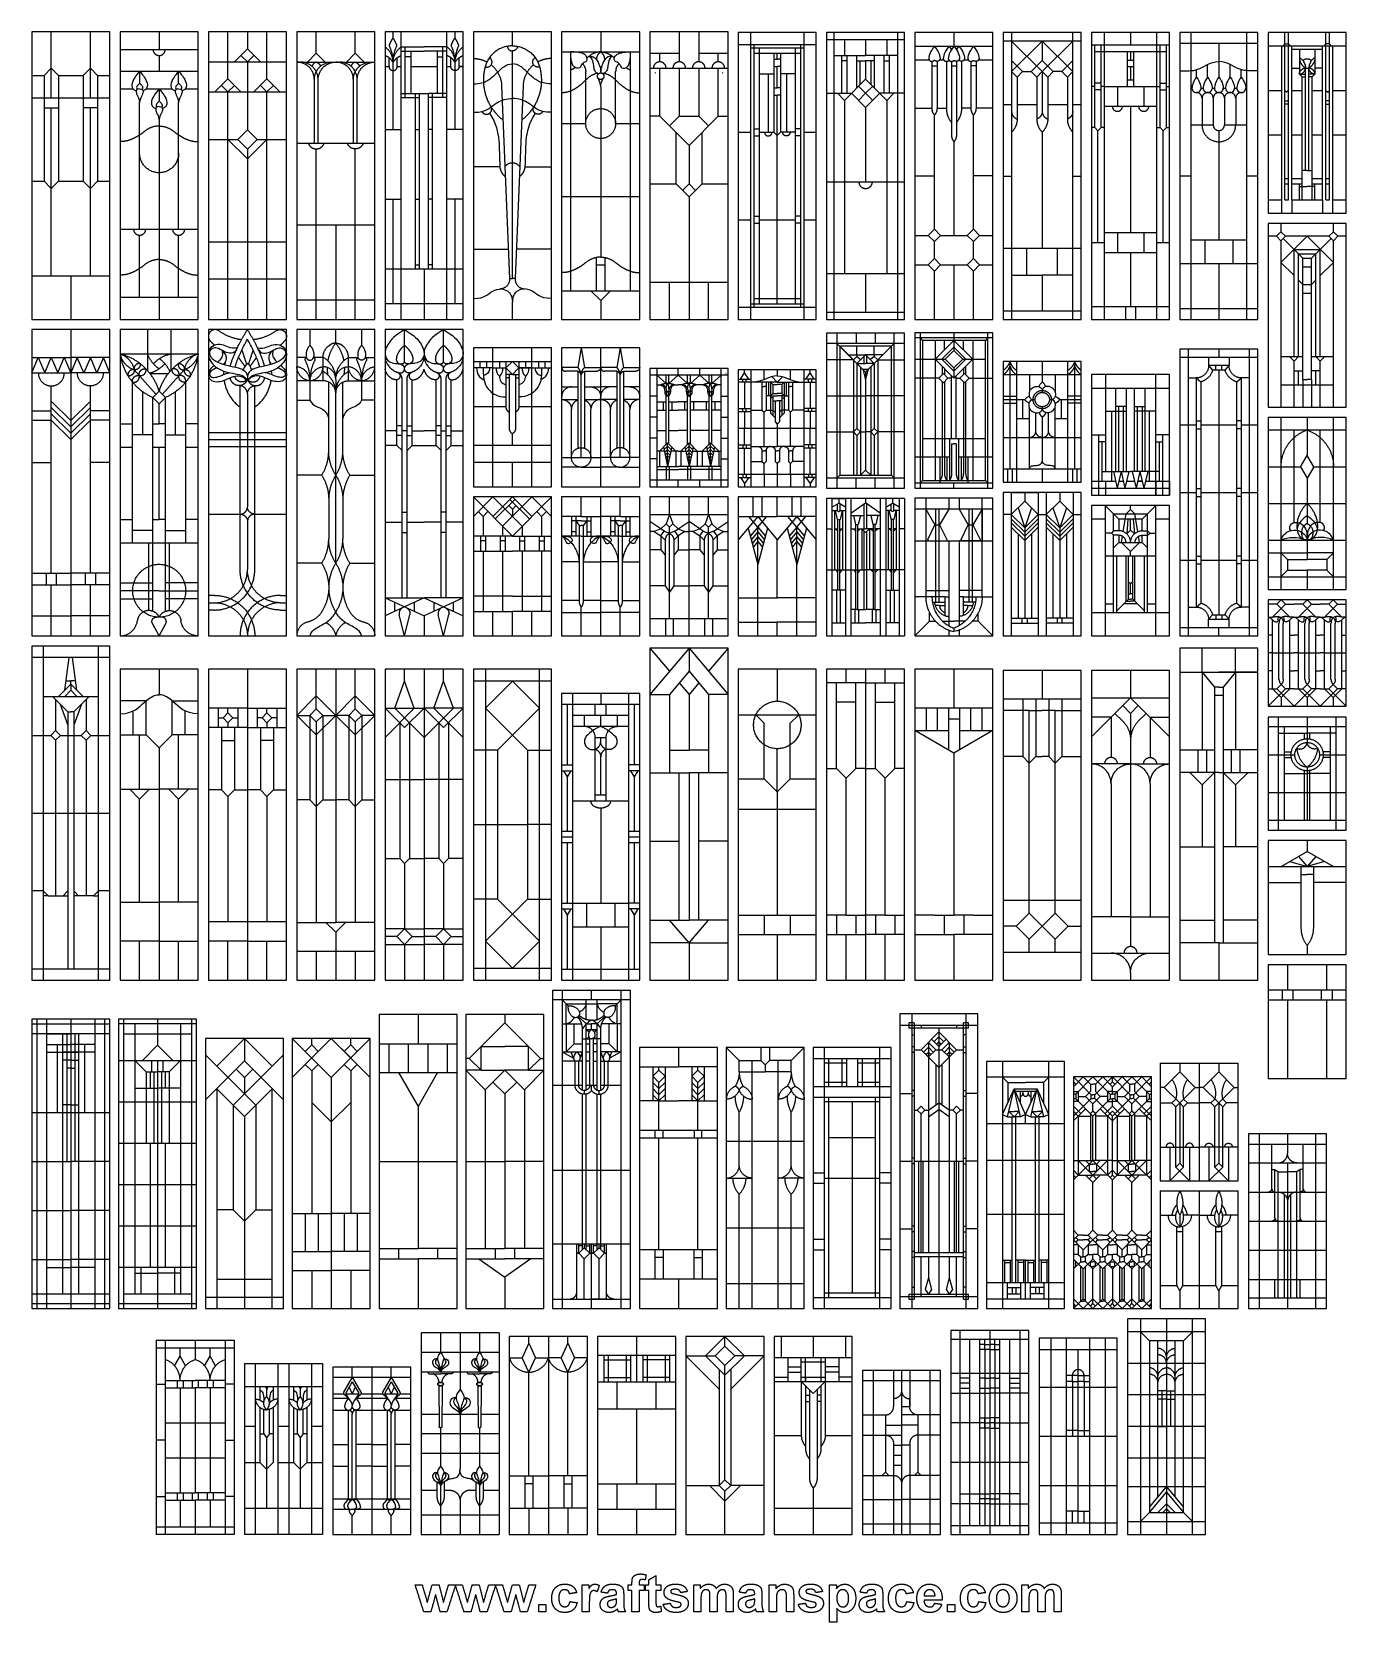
# Model space of a CAD drawing. Header units: millimetres. Extents: x -177 to 174, y -242 to 184.
import ezdxf

# ---------------------------------------------------------------- set-up
doc = ezdxf.new("R2010")
doc.units = ezdxf.units.MM
doc.header["$MEASUREMENT"] = 0
doc.layers.add('Layer 03', color=5, linetype='Continuous')

msp = doc.modelspace()

# ---------------------------------------------------------------- linework, layer by layer
at = {"layer": 'Layer 03'}
for p, q in [((-143.35, 184.07), (-143.35, 179.34)), ((-124.94, 171.45), (-124.94, 184.07)), ((-119.72, 184.07), (-119.72, 179.5)), ((-114.5, 171.45), (-114.5, 184.07)), ((-101.31, 178.32), (-101.31, 184.07)), ((-90.87, 178.32), (-90.87, 184.07)), ((-78.57, 107.09), (-78.57, 184.07)), ((-66.33, 107.09), (-66.33, 184.07)), ((-4.16, 184.07), (-4.16, 176.03)), ((1.06, 184.07), (1.06, 176.03)), ((14.93, 183.85), (14.93, 107.09)), ((29.23, 107.09), (29.23, 183.85)), ((37.21, 183.85), (37.21, 107.09)), ((54.22, 183.85), (54.22, 107.09)), ((84.79, 183.85), (84.79, 107.09)), ((101.17, 107.09), (101.17, 183.85)), ((109.57, 183.85), (109.57, 107.09)), ((123.66, 107.09), (123.66, 183.85)), ((132.75, 183.85), (132.75, 107.09)), ((147.75, 107.09), (147.75, 183.85)), ((-78.57, 178.91), (-72.45, 178.91)), ((-77.47, 166.44), (-77.47, 180.01)), ((-66.33, 178.91), (-72.45, 178.91)), ((-67.43, 166.44), (-67.43, 180.01)), ((32.52, 180.56), (11.64, 180.56)), ((29.23, 179.68), (14.93, 179.68)), ((15.81, 180.56), (15.81, 110.38)), ((17.23, 179.68), (17.23, 111.26)), ((26.93, 111.26), (26.93, 179.68)), ((28.35, 110.38), (28.35, 180.56)), ((56.16, 181.91), (35.27, 181.91)), ((103.42, 181.59), (82.54, 181.59)), ((127.06, 180.45), (106.17, 180.45)), ((150.69, 180.9), (129.81, 180.9)), ((174.33, 180.27), (153.44, 180.27)), ((157.02, 180.27), (157.02, 135.5)), ((168, 179.35), (159.76, 179.35)), ((170.75, 135.5), (170.75, 180.27)), ((-143.35, 177.72), (-143.35, 173.54)), ((-119.72, 176.02), (-119.72, 157.87)), ((28.35, 178.25), (15.81, 178.25)), ((68.66, 176.16), (68.66, 156.54)), ((70.04, 176.16), (70.04, 156.54)), ((126.21, 178.75), (107.02, 178.75)), ((117.46, 176.42), (115.77, 176.42)), ((117.46, 174.72), (115.77, 174.72)), ((-138.13, 170.32), (-138.13, 173.54)), ((-12, 174.34), (8.89, 174.34)), ((-4.16, 174.34), (-4.16, 161.5)), ((1.06, 174.34), (1.06, 161.5)), ((45.71, 171.39), (40.04, 165.72)), ((45.71, 171.39), (51.39, 165.72)), ((86.27, 171.93), (87.74, 173.4)), ((91.51, 171.93), (90.03, 173.4)), ((94.46, 171.93), (95.93, 173.4)), ((99.7, 171.93), (98.22, 173.4)), ((117.46, 171.13), (115.77, 171.13)), ((-143.35, 168.81), (-143.35, 165.6)), ((-124.94, 107.09), (-124.94, 167.97)), ((-114.5, 107.09), (-114.5, 167.97)), ((-78.57, 166.44), (-73.65, 166.44)), ((-73.65, 120.6), (-73.65, 167.54)), ((-71.26, 120.6), (-71.26, 167.54)), ((-66.33, 166.44), (-71.26, 166.44)), ((-51.69, 169.66), (-49.55, 118.01)), ((-45.95, 169.66), (-48.09, 118.01)), ((108.72, 170.28), (107.02, 170.28)), ((108.72, 168.58), (107.02, 168.58)), ((124.51, 170.28), (126.21, 170.28)), ((124.51, 168.58), (126.21, 168.58)), ((132.75, 169), (133.05, 169)), ((135.45, 169), (136.05, 169)), ((138.45, 169), (139.05, 169)), ((141.45, 169), (142.05, 169)), ((144.44, 169), (145.05, 169)), ((147.44, 169), (147.75, 169)), ((-148.58, 131.25), (-148.58, 165.23)), ((-138.13, 131.25), (-138.13, 165.23)), ((-143.35, 160.51), (-143.35, 107.09)), ((-1.55, 153.67), (-1.55, 143.33)), ((-119.72, 152.65), (-119.72, 107.09)), ((-101.31, 107.09), (-101.31, 152.71)), ((-90.87, 107.09), (-90.87, 152.71)), ((157.93, 144.8), (158.85, 144.8)), ((159.76, 144.8), (162.51, 144.8)), ((163.88, 146.9), (162.51, 146.9)), ((163.88, 146.9), (165.26, 146.9)), ((165.26, 144.8), (168, 144.8)), ((168.92, 144.8), (169.83, 144.8)), ((-1.55, 139.85), (-1.55, 107.09)), ((153.44, 139.08), (157.02, 139.08)), ((157.93, 139.08), (158.85, 139.08)), ((159.76, 139.08), (168, 139.08)), ((168.92, 139.08), (169.83, 139.08)), ((170.75, 139.08), (174.33, 139.08)), ((-96.09, 132.36), (-96.09, 107.09)), ((156.85, 132.75), (156.85, 130.54)), ((170.91, 130.54), (170.91, 132.75)), ((-148.58, 113.04), (-148.58, 129.63)), ((-138.13, 113.04), (-138.13, 129.63)), ((155.66, 129.34), (153.44, 129.34)), ((156.85, 128.14), (156.85, 83.61)), ((162.71, 123.48), (157.45, 128.74)), ((169.72, 129.34), (158.05, 129.34)), ((165.05, 123.48), (170.31, 128.74)), ((170.91, 83.61), (170.91, 128.14)), ((174.33, 129.34), (172.11, 129.34)), ((-72.45, 120.6), (-72.45, 107.09)), ((-6.77, 107.09), (-6.77, 117.03)), ((3.67, 107.09), (3.67, 117.03)), ((14.93, 111.26), (29.23, 111.26)), ((15.81, 112.69), (28.35, 112.69)), ((11.64, 110.38), (32.52, 110.38)), ((35.27, 109.03), (56.16, 109.03)), ((82.54, 109.34), (103.42, 109.34)), ((106.17, 110.49), (127.06, 110.49)), ((129.81, 110.04), (150.69, 110.04)), ((-146.46, 104.34), (-146.46, 93.38)), ((-140.25, 104.34), (-140.25, 93.38)), ((38.04, 103.42), (38.04, 61.87)), ((53.39, 61.87), (53.39, 103.42)), ((60.27, 103.48), (60.27, 61.93)), ((78.43, 61.93), (78.43, 103.48)), ((56.16, 100.65), (35.27, 100.65)), ((52.66, 99.93), (38.77, 99.93)), ((38.77, 99.93), (38.77, 65.37)), ((52.66, 65.37), (52.66, 99.93)), ((79.79, 102.13), (58.91, 102.13)), ((64.3, 101.46), (64.3, 63.95)), ((74.39, 101.46), (74.39, 63.95)), ((132.02, 99.12), (132.02, 22.37)), ((148.48, 22.37), (148.48, 99.12)), ((-47.08, 94.08), (-43.6, 94.08)), ((-10.16, 93.94), (-10.16, 62.29)), ((-4.42, 92.11), (-4.42, 93.94)), ((1.32, 92.11), (1.32, 93.94)), ((7.06, 62.29), (7.06, 93.94)), ((66.22, 94.51), (66.22, 92.31)), ((66.83, 93.9), (66.83, 92.31)), ((71.87, 93.9), (71.87, 92.31)), ((72.48, 94.51), (72.48, 92.31)), ((86.09, 95.82), (86.09, 63.52)), ((99.87, 63.52), (99.87, 95.82)), ((150.69, 96.91), (129.81, 96.91)), ((-145.8, 92.58), (-140.91, 92.58)), ((-79.7, 73.35), (-79.7, 90.93)), ((-78.35, 32.55), (-78.35, 91.13)), ((-77, 32.55), (-77, 91.13)), ((-75.64, 73.35), (-75.64, 90.93)), ((-69.26, 73.35), (-69.26, 90.93)), ((-67.91, 32.55), (-67.91, 91.13)), ((-66.56, 32.55), (-66.56, 91.13)), ((-65.2, 73.35), (-65.2, 90.93)), ((-49.69, 91.47), (-50.56, 91.47)), ((-49.69, 92.34), (-49.69, 77.97)), ((-47.95, 92.34), (-47.95, 77.97)), ((-47.95, 91.47), (-47.08, 91.47)), ((8.89, 92.11), (-12, 92.11)), ((-7.67, 89.96), (-7.67, 92.11)), ((-6.91, 89.96), (-6.91, 92.11)), ((-1.93, 89.96), (-1.93, 92.11)), ((-1.17, 89.96), (-1.17, 92.11)), ((3.81, 89.96), (3.81, 92.11)), ((4.57, 89.96), (4.57, 92.11)), ((22.08, 90.25), (11.64, 90.25)), ((13.31, 90.25), (13.31, 83.23)), ((14.97, 93.58), (14.97, 62.29)), ((17.97, 90.25), (17.97, 82.81)), ((19.08, 90.25), (19.08, 82.81)), ((22.08, 90.25), (32.52, 90.25)), ((25.08, 90.25), (25.08, 82.81)), ((26.19, 90.25), (26.19, 82.81)), ((29.19, 93.58), (29.19, 62.29)), ((30.86, 90.25), (30.86, 83.23)), ((66.22, 90.44), (66.22, 65.92)), ((66.83, 90.44), (66.83, 65.92)), ((71.87, 90.44), (71.87, 65.92)), ((72.48, 90.44), (72.48, 65.92)), ((103.42, 92.27), (82.54, 92.27)), ((109.89, 92.31), (109.89, 66.36)), ((123.34, 60.03), (123.34, 92.31)), ((135.46, 90.36), (135.46, 31.13)), ((141.93, 93.47), (138.57, 93.47)), ((140.25, 93.47), (140.25, 28.02)), ((145.04, 31.13), (145.04, 90.36)), ((156.85, 89.52), (170.91, 89.52)), ((162.71, 90.97), (162.71, 83.61)), ((165.05, 90.97), (165.05, 83.61)), ((-172.21, 39.11), (-172.21, 89.28)), ((-161.77, 39.11), (-161.77, 89.28)), ((-121.68, 40.09), (-121.68, 89.35)), ((-7.67, 73.66), (-7.67, 86.7)), ((-6.91, 73.66), (-6.91, 86.7)), ((-1.93, 73.66), (-1.93, 86.7)), ((-1.17, 73.66), (-1.17, 86.7)), ((3.81, 73.66), (3.81, 86.7)), ((4.57, 73.66), (4.57, 86.7)), ((20.88, 87.25), (20.28, 86.65)), ((23.28, 87.25), (23.88, 86.65)), ((127.06, 88.59), (106.17, 88.59)), ((112.67, 66.36), (112.67, 88.59)), ((115.52, 66.36), (115.52, 88.59)), ((117.71, 66.36), (117.71, 88.59)), ((120.57, 66.36), (120.57, 88.59)), ((-33.02, 70.12), (-33.02, 83.04)), ((-27.8, 70.12), (-27.8, 83.04)), ((-22.58, 70.12), (-22.58, 83.04)), ((-17.35, 70.12), (-17.35, 83.04)), ((11.64, 82.4), (14.97, 82.4)), ((13.31, 82.4), (13.31, 77.93)), ((14.97, 82.81), (17.97, 82.81)), ((19.08, 82.81), (20.88, 82.81)), ((25.08, 82.81), (23.28, 82.81)), ((29.19, 82.81), (26.19, 82.81)), ((32.52, 82.4), (29.19, 82.4)), ((30.86, 82.4), (30.86, 77.93)), ((89.54, 67.07), (89.54, 83.58)), ((91.26, 77.19), (91.26, 82.1)), ((94.7, 77.19), (94.7, 82.1)), ((96.43, 67.07), (96.43, 83.58)), ((115.52, 83.78), (112.67, 83.78)), ((113.45, 66.36), (113.45, 83.78)), ((114.74, 66.36), (114.74, 83.78)), ((117.71, 83.78), (120.57, 83.78)), ((118.49, 66.36), (118.49, 83.78)), ((119.78, 66.36), (119.78, 83.78)), ((13.31, 73.47), (13.31, 77.93)), ((30.86, 73.47), (30.86, 77.93)), ((174.33, 77.45), (153.44, 77.45)), ((156.85, 80.86), (156.85, 34.78)), ((170.92, 34.78), (170.92, 80.86)), ((-145.02, 76.18), (-150.46, 76.18)), ((-141.68, 76.18), (-136.25, 76.18)), ((-8.24, 72.21), (-7.29, 73.16)), ((-6.35, 72.21), (-7.29, 73.16)), ((-2.5, 72.21), (-1.55, 73.16)), ((-0.61, 72.21), (-1.55, 73.16)), ((3.24, 72.21), (4.19, 73.16)), ((5.14, 72.21), (4.19, 73.16)), ((11.64, 73.47), (14.97, 73.47)), ((13.31, 65.62), (13.31, 72.64)), ((32.52, 73.47), (29.19, 73.47)), ((30.86, 65.62), (30.86, 72.64)), ((68.13, 75.19), (68.13, 63.95)), ((68.74, 73.75), (68.74, 65.92)), ((69.96, 73.75), (69.96, 65.92)), ((70.56, 75.19), (70.56, 63.95)), ((-35.63, 70.12), (-25.19, 70.12)), ((-14.74, 70.12), (-25.19, 70.12)), ((-8.09, 71.48), (-7.29, 72.27)), ((-7.93, 70.74), (-7.29, 71.38)), ((-7.78, 70.01), (-7.29, 70.5)), ((-7.63, 69.28), (-7.29, 69.61)), ((-6.5, 71.48), (-7.29, 72.27)), ((-6.65, 70.74), (-7.29, 71.38)), ((-6.81, 70.01), (-7.29, 70.5)), ((-6.96, 69.28), (-7.29, 69.61)), ((-2.35, 71.48), (-1.55, 72.27)), ((-2.19, 70.74), (-1.55, 71.38)), ((-2.04, 70.01), (-1.55, 70.5)), ((-1.89, 69.28), (-1.55, 69.61)), ((-0.76, 71.48), (-1.55, 72.27)), ((-0.91, 70.74), (-1.55, 71.38)), ((-1.07, 70.01), (-1.55, 70.5)), ((-1.22, 69.28), (-1.55, 69.61)), ((3.4, 71.48), (4.19, 72.27)), ((3.55, 70.74), (4.19, 71.38)), ((3.7, 70.01), (4.19, 70.5)), ((3.85, 69.28), (4.19, 69.61)), ((4.98, 71.48), (4.19, 72.27)), ((4.83, 70.74), (4.19, 71.38)), ((4.68, 70.01), (4.19, 70.5)), ((4.52, 69.28), (4.19, 69.61)), ((65.61, 70.32), (65.61, 63.29)), ((67.43, 70.32), (67.43, 63.95)), ((71.26, 70.32), (71.26, 63.95)), ((73.09, 70.32), (73.09, 63.29)), ((-12, 64.12), (8.89, 64.12)), ((-4.42, 62.29), (-4.42, 64.12)), ((1.32, 62.29), (1.32, 64.12)), ((11.64, 65.62), (32.52, 65.62)), ((35.27, 64.64), (56.16, 64.64)), ((38.77, 65.37), (52.66, 65.37)), ((82.54, 67.07), (103.42, 67.07)), ((58.91, 63.29), (79.79, 63.29)), ((106.17, 63.75), (112.62, 63.75)), ((109.89, 63.75), (109.89, 60.03)), ((113.49, 63.75), (114.7, 63.75)), ((115.56, 63.75), (117.67, 63.75)), ((118.53, 63.75), (119.74, 63.75)), ((119.74, 63.75), (118.53, 63.75)), ((120.61, 63.75), (127.06, 63.75)), ((123.34, 63.75), (123.34, 60.03)), ((-51.43, 51.71), (-43.6, 59.54)), ((35.27, 59.12), (35.27, 22.37)), ((56.16, 59.12), (35.27, 59.12)), ((37.44, 40), (37.44, 55.96)), ((39.61, 40), (39.61, 55.96)), ((40.34, 59.12), (40.34, 22.37)), ((45.35, 51.02), (45.35, 57.73)), ((46.08, 51.02), (46.08, 57.73)), ((51.09, 59.12), (51.09, 22.37)), ((51.82, 40), (51.82, 55.96)), ((53.99, 40), (53.99, 55.96)), ((56.16, 59.12), (56.16, 22.37)), ((79.79, 56.29), (58.91, 56.29)), ((61.8, 59.18), (61.8, 32.85)), ((64.45, 56.29), (64.45, 31.41)), ((65.34, 56.29), (65.34, 31.41)), ((67.99, 59.18), (67.99, 56.29)), ((70.71, 59.18), (70.71, 56.29)), ((73.36, 56.29), (73.36, 31.41)), ((74.25, 56.29), (74.25, 31.41)), ((76.9, 32.85), (76.9, 59.18)), ((109.83, 57.28), (109.83, 22.37)), ((119.75, 53.63), (123.41, 57.28)), ((123.41, 22.37), (123.41, 57.28)), ((-56.65, 54.32), (-56.65, 49.09)), ((-40.99, 54.32), (-40.99, 49.09)), ((-30.41, 53.18), (-33.02, 53.18)), ((-31.88, 54.32), (-31.88, 49.09)), ((-30.98, 51.88), (-30.98, 31.87)), ((-30.41, 53.18), (-27.8, 53.18)), ((-29.84, 51.88), (-29.84, 31.87)), ((-28.93, 54.32), (-28.93, 49.09)), ((-19.96, 53.18), (-22.58, 53.18)), ((-21.44, 54.32), (-21.44, 49.09)), ((-20.53, 51.88), (-20.53, 31.87)), ((-19.96, 53.18), (-17.35, 53.18)), ((-19.4, 51.88), (-19.4, 31.87)), ((-18.49, 54.32), (-18.49, 49.09)), ((38.27, 34.6), (38.27, 53.51)), ((38.78, 34.6), (38.78, 53.51)), ((43.12, 29.46), (43.12, 52.16)), ((43.63, 29.46), (43.63, 52.16)), ((47.8, 29.46), (47.8, 52.16)), ((48.31, 29.46), (48.31, 52.16)), ((52.65, 34.6), (52.65, 53.51)), ((53.16, 34.6), (53.16, 53.51)), ((109.83, 53.63), (106.17, 53.63)), ((119.75, 53.63), (113.48, 53.63)), ((127.06, 53.63), (123.41, 53.63)), ((-145.02, 50.61), (-150.46, 50.61)), ((-141.68, 50.61), (-136.25, 50.61)), ((-31.88, 50.23), (-33.02, 50.23)), ((-28.93, 50.23), (-27.8, 50.23)), ((-21.44, 50.23), (-22.58, 50.23)), ((-18.49, 50.23), (-17.35, 50.23)), ((16.86, 50.19), (15.09, 48.08)), ((16.86, 48.9), (15.35, 47.11)), ((16.86, 47.62), (15.61, 46.13)), ((16.86, 50.19), (18.63, 48.08)), ((16.86, 48.9), (18.37, 47.11)), ((16.86, 47.62), (18.11, 46.13)), ((27.3, 50.19), (25.53, 48.08)), ((27.3, 48.9), (25.79, 47.11)), ((27.3, 47.62), (26.06, 46.13)), ((27.3, 50.19), (29.07, 48.08)), ((27.3, 48.9), (28.81, 47.11)), ((27.3, 47.62), (28.55, 46.13)), ((45.35, 29.46), (45.35, 50.36)), ((46.08, 29.46), (46.08, 50.36)), ((112.09, 45.97), (113.48, 47.36)), ((-56.65, 44.99), (-56.65, 28.89)), ((-40.99, 44.99), (-40.99, 28.89)), ((-172.21, 22.37), (-172.21, 36.01)), ((-161.77, 22.37), (-161.77, 36.01)), ((40.34, 34.6), (36.71, 34.6)), ((51.09, 34.6), (54.72, 34.6)), ((153.44, 38.19), (174.33, 38.19)), ((66.89, 32.85), (63.46, 32.85)), ((66.89, 32.85), (66.89, 28.56)), ((71.81, 32.85), (71.81, 28.56)), ((71.81, 32.85), (75.23, 32.85)), ((116.04, 32.19), (112.91, 29.06)), ((118.47, 30.91), (114.76, 30.91)), ((117.19, 32.19), (120.32, 29.06)), ((153.44, 32.03), (153.44, 3.56)), ((174.33, 32.03), (153.44, 32.03)), ((174.33, 3.56), (174.33, 32.03)), ((43.38, 29.46), (45.71, 29.46)), ((48.05, 29.46), (45.71, 29.46)), ((62.84, 26.3), (58.91, 22.37)), ((75.86, 26.3), (79.79, 22.37)), ((138.57, 28.02), (141.93, 28.02)), ((154.6, 8.2), (154.6, 26.66)), ((156.34, 25.65), (156.34, 25.64)), ((156.34, 25.63), (156.34, 25.64)), ((156.34, 10.76), (156.34, 25.63)), ((157.5, 25.65), (157.5, 25.64)), ((157.5, 25.63), (157.5, 25.64)), ((157.5, 10.76), (157.5, 25.63)), ((159.24, 8.2), (159.24, 26.66)), ((161.56, 8.2), (161.56, 26.66)), ((163.3, 25.65), (163.3, 25.64)), ((163.3, 25.63), (163.3, 25.64)), ((163.3, 10.76), (163.3, 25.63)), ((164.46, 25.65), (164.46, 25.64)), ((164.46, 25.63), (164.46, 25.64)), ((164.46, 10.76), (164.46, 25.63)), ((166.2, 8.2), (166.2, 26.66)), ((168.52, 8.2), (168.52, 26.66)), ((170.26, 25.65), (170.26, 25.64)), ((170.26, 25.63), (170.26, 25.64)), ((170.26, 10.76), (170.26, 25.63)), ((171.42, 25.65), (171.42, 25.64)), ((171.42, 25.63), (171.42, 25.64)), ((171.42, 10.76), (171.42, 25.63)), ((173.17, 8.2), (173.17, 26.66)), ((35.27, 22.37), (56.16, 22.37)), ((129.81, 24.58), (150.69, 24.58)), ((-174.36, 19.62), (-174.36, -69.82)), ((-159.61, -69.82), (-159.61, 19.62)), ((-156.54, 16.55), (-177.43, 16.55)), ((-119.72, 13.46), (-119.72, -69.82)), ((-77.67, 10.19), (-77.67, 13.46)), ((-67.23, 10.19), (-67.23, 13.46)), ((-56.05, 13.46), (-56.05, -69.82)), ((-41.59, -69.82), (-41.59, 13.46)), ((-80.29, 3.02), (-77.67, 10.19)), ((-75.06, 3.02), (-77.67, 10.19)), ((-69.84, 3.02), (-67.23, 10.19)), ((-64.62, 3.02), (-67.23, 10.19)), ((-38.38, 10.25), (-59.26, 10.25)), ((45.71, 9.81), (35.27, 9.81)), ((45.71, 9.81), (56.16, 9.81)), ((-32.69, 6.94), (-32.69, -69.82)), ((-17.69, -69.82), (-17.69, 6.94)), ((-167.78, 2.02), (-167.78, -66.75)), ((-166.19, 2.02), (-166.19, -66.75)), ((-122.33, 3.02), (-122.33, -2.2)), ((-117.11, 3.02), (-117.11, -2.2)), ((-82.9, 3.02), (-77.67, -2.2)), ((-72.45, 3.02), (-77.67, -2.2)), ((-72.45, 3.02), (-67.23, -2.2)), ((-62.01, 3.02), (-67.23, -2.2)), ((-14.74, 3.99), (-35.63, 3.99)), ((-17.69, 1.05), (-32.69, 1.05)), ((79.79, 3.02), (58.91, 3.02)), ((67.86, 3.02), (67.86, -8.16)), ((70.84, 3.02), (70.84, -8.16)), ((153.44, 3.56), (174.33, 3.56)), ((174.33, 0.63), (153.44, 0.63)), ((153.44, 0.63), (153.44, -29.68)), ((156.11, 0.63), (156.11, -29.68)), ((171.66, -29.68), (171.66, 0.63)), ((174.33, -29.68), (174.33, 0.63)), ((-171.07, -2.98), (-172.37, -4.27)), ((-169.78, -4.27), (-171.07, -2.98)), ((-164.2, -4.27), (-162.9, -2.98)), ((-162.9, -2.98), (-161.61, -4.27)), ((-119.72, -2.2), (-130.16, -2.2)), ((-123.2, -2.2), (-123.2, -18.87)), ((-119.72, -2.2), (-109.28, -2.2)), ((-116.24, -2.2), (-116.24, -18.87)), ((-78.98, -0.89), (-78.98, -37.23)), ((-76.37, -0.89), (-76.37, -37.23)), ((-68.54, -0.89), (-68.54, -37.23)), ((-65.93, -0.89), (-65.93, -37.23)), ((-17.69, -1.89), (-32.69, -1.89)), ((174.33, -2.03), (153.44, -2.03)), ((156.11, -3.68), (163.88, -3.68)), ((157.75, -2.03), (157.75, -27.01)), ((171.66, -3.68), (163.88, -3.68)), ((170.01, -2.03), (170.01, -27.01)), ((-172.37, -4.27), (-171.07, -5.57)), ((-171.07, -5.57), (-169.78, -4.27)), ((-162.9, -5.57), (-164.2, -4.27)), ((-161.61, -4.27), (-162.9, -5.57)), ((-52.84, -8.23), (-52.84, -48.13)), ((-44.8, -8.23), (-44.8, -48.13)), ((-26.66, -21.81), (-26.66, -4.82)), ((-25.19, -5.92), (-25.19, -4.82)), ((-23.71, -21.81), (-23.71, -4.82)), ((-35.63, -12.18), (-32.69, -12.18)), ((-25.19, -20.18), (-25.19, -10.04)), ((-14.74, -12.18), (-17.69, -12.18)), ((116.62, -11.93), (106.17, -11.93)), ((116.62, -11.93), (127.06, -11.93)), ((140.25, -14.2), (129.81, -14.2)), ((140.25, -14.2), (150.69, -14.2)), ((-124.94, -20.61), (-124.94, -54.15)), ((-114.5, -20.61), (-114.5, -54.15)), ((153.44, -27.01), (174.33, -27.01)), ((153.44, -29.68), (174.33, -29.68)), ((-35.63, -29.9), (-32.69, -29.9)), ((-35.63, -32.99), (-32.69, -32.99)), ((-17.69, -29.9), (-14.74, -29.9)), ((-17.69, -32.99), (-14.74, -32.99)), ((-77.67, -38.54), (-77.67, -56.07)), ((-67.23, -38.54), (-67.23, -56.07)), ((-174.36, -45.93), (-177.43, -45.93)), ((-173.07, -47.22), (-174.36, -45.93)), ((-169.08, -47.22), (-167.78, -45.93)), ((-164.9, -47.22), (-166.19, -45.93)), ((-160.91, -47.22), (-159.61, -45.93)), ((-156.54, -45.93), (-159.61, -45.93)), ((-35.63, -49.16), (-32.69, -49.16)), ((-14.74, -49.16), (-17.69, -49.16)), ((-106.53, -54.34), (-96.09, -54.34)), ((-85.64, -54.34), (-96.09, -54.34)), ((-12, -53.74), (-1.55, -53.74)), ((8.89, -53.74), (-1.55, -53.74)), ((86.02, -55.34), (89.5, -51.86)), ((86.02, -55.34), (89.5, -58.82)), ((92.98, -55.34), (89.5, -51.86)), ((92.98, -55.34), (89.5, -58.82)), ((92.98, -55.34), (96.46, -51.86)), ((92.98, -55.34), (96.46, -58.82)), ((99.94, -55.34), (96.46, -51.86)), ((99.94, -55.34), (96.46, -58.82)), ((116.62, -52.89), (106.17, -52.89)), ((116.62, -52.89), (127.06, -52.89)), ((-148.58, -69.82), (-148.58, -59.38)), ((-138.13, -69.82), (-138.13, -59.38)), ((-124.94, -69.82), (-124.94, -59.38)), ((-114.5, -69.82), (-114.5, -59.38)), ((-77.67, -56.07), (-82.9, -56.07)), ((-79.75, -58.14), (-77.67, -56.07)), ((-77.67, -60.22), (-79.75, -58.14)), ((-77.67, -56.07), (-72.45, -56.07)), ((-75.6, -58.14), (-77.67, -56.07)), ((-77.67, -60.22), (-75.6, -58.14)), ((-67.23, -56.07), (-72.45, -56.07)), ((-69.31, -58.14), (-67.23, -56.07)), ((-67.23, -60.22), (-69.31, -58.14)), ((-67.23, -56.07), (-62.01, -56.07)), ((-65.16, -58.14), (-67.23, -56.07)), ((-67.23, -60.22), (-65.16, -58.14)), ((-82.9, -60.22), (-72.45, -60.22)), ((-77.67, -60.22), (-77.67, -69.82)), ((-62.01, -60.22), (-72.45, -60.22)), ((-67.23, -60.22), (-67.23, -69.82)), ((-1.55, -59.82), (-12, -59.82)), ((-1.55, -59.82), (8.89, -59.82)), ((140.25, -59.82), (129.81, -59.82)), ((140.25, -59.82), (150.69, -59.82)), ((-177.43, -66.75), (-156.54, -66.75)), ((-59.26, -66.61), (-38.38, -66.61)), ((-35.63, -66.88), (-14.74, -66.88)), ((-17.17, -75.1), (-38.05, -75.1)), ((-35.52, -72.57), (-35.52, -157.71)), ((-29.09, -80.36), (-29.09, -75.1)), ((-26.13, -80.36), (-26.13, -75.1)), ((-19.7, -157.71), (-19.7, -72.57)), ((-176.09, -80.24), (-176.09, -157.71)), ((-173.51, -80.24), (-173.51, -157.71)), ((-160.47, -157.71), (-160.47, -80.24)), ((-157.88, -157.71), (-157.88, -80.24)), ((-154.2, -80.24), (-154.2, -157.71)), ((-133.32, -80.24), (-154.2, -80.24)), ((-152.89, -80.24), (-152.89, -157.71)), ((-134.62, -157.71), (-134.62, -80.24)), ((-133.32, -157.71), (-133.32, -80.24)), ((-50.84, -78.96), (-50.84, -81.21)), ((-31.42, -79.69), (-31.29, -79.81)), ((-30.93, -79.2), (-30.81, -79.33)), ((-24.29, -79.2), (-24.41, -79.33)), ((-23.8, -79.69), (-23.93, -79.81)), ((58.04, -78.81), (58.04, -157.71)), ((72.58, -157.71), (72.58, -78.81)), ((-156.54, -81.57), (-177.43, -81.57)), ((-156.54, -84.16), (-177.43, -84.16)), ((-133.32, -81.54), (-154.2, -81.54)), ((-35.52, -81.53), (-30.26, -81.53)), ((-30.08, -99.28), (-30.08, -82.74)), ((-29.09, -99.28), (-29.09, -81.53)), ((-29.09, -81.53), (-27.61, -81.53)), ((-26.13, -81.53), (-27.61, -81.53)), ((-26.13, -99.28), (-26.13, -81.53)), ((-25.14, -99.28), (-25.14, -82.74)), ((-19.7, -81.53), (-24.96, -81.53)), ((75.75, -81.98), (54.87, -81.98)), ((57.32, -81.26), (57.32, -82.69)), ((58.75, -81.26), (57.32, -81.26)), ((73.29, -82.69), (57.32, -82.69)), ((58.75, -81.26), (58.75, -155.25)), ((71.87, -155.25), (71.87, -81.26)), ((73.29, -81.26), (71.87, -81.26)), ((73.29, -82.69), (73.29, -81.26)), ((-173.51, -89.13), (-166.99, -89.13)), ((-160.47, -89.13), (-166.99, -89.13)), ((-28.1, -97.88), (-28.1, -85.32)), ((-27.12, -97.88), (-27.12, -85.32)), ((17.69, -87.88), (17.69, -91.36)), ((20.01, -87.88), (20.01, -91.36)), ((34.61, -87.88), (34.61, -157.71)), ((49.54, -157.71), (49.54, -87.88)), ((58.75, -88.42), (60.56, -88.42)), ((62.52, -86.46), (62.52, -90.38)), ((62.52, -86.46), (64.47, -88.42)), ((62.52, -90.38), (64.47, -88.42)), ((63.35, -85.63), (65.31, -87.58)), ((65.31, -87.58), (67.26, -85.63)), ((66.14, -88.42), (68.1, -86.46)), ((66.14, -88.42), (68.1, -90.38)), ((68.1, -86.46), (68.1, -90.38)), ((70.06, -88.42), (71.87, -88.42)), ((-149.85, -91.3), (-146.8, -94.35)), ((-143.76, -91.3), (-143.76, -157.71)), ((-137.67, -91.3), (-140.71, -94.35)), ((-120.53, -100.28), (-130.97, -89.84)), ((-120.53, -91.44), (-130.97, -101.89)), ((-120.53, -100.28), (-110.09, -89.84)), ((-120.53, -91.44), (-110.09, -101.89)), ((-30.08, -91.5), (-35.52, -91.5)), ((-32.06, -97.88), (-32.06, -91.5)), ((-31.07, -97.88), (-31.07, -91.5)), ((-28.1, -91.5), (-29.09, -91.5)), ((-27.12, -91.5), (-26.13, -91.5)), ((-25.14, -91.5), (-19.7, -91.5)), ((-24.15, -97.88), (-24.15, -91.5)), ((-23.16, -97.88), (-23.16, -91.5)), ((-11.24, -93), (-11.24, -102.12)), ((-7.96, -93), (-7.96, -102.12)), ((-0.8, -93), (-0.8, -102.12)), ((2.48, -93), (2.48, -102.12)), ((17.69, -91.36), (18.85, -92.52)), ((20.01, -91.36), (18.85, -92.52)), ((52.52, -90.85), (31.64, -90.85)), ((40.58, -92.05), (34.61, -92.05)), ((35.81, -90.85), (35.81, -98.32)), ((39.39, -90.85), (39.39, -98.32)), ((49.54, -92.05), (43.57, -92.05)), ((44.77, -90.85), (44.77, -98.32)), ((48.35, -98.32), (48.35, -90.85)), ((62.52, -90.38), (62.52, -142.72)), ((68.1, -90.38), (68.1, -142.72)), ((82.32, -91.57), (82.32, -157.71)), ((94.76, -157.71), (94.76, -91.57)), ((124.55, -92.03), (124.55, -123.5)), ((145.44, -123.5), (145.44, -92.03)), ((-146.8, -94.35), (-143.76, -94.35)), ((-144.77, -94.35), (-144.77, -113.44)), ((-140.71, -94.35), (-143.76, -94.35)), ((-142.74, -94.35), (-142.74, -113.44)), ((-102.52, -94.12), (-102.52, -132.28)), ((-92.08, -94.12), (-92.08, -132.28)), ((-11.24, -97.19), (-9.6, -98.84)), ((-7.96, -97.19), (-9.6, -98.84)), ((-0.8, -97.19), (0.84, -98.84)), ((2.48, -97.19), (0.84, -98.84)), ((34.61, -97.13), (40.58, -97.13)), ((43.57, -97.13), (49.54, -97.13)), ((98.98, -95.79), (78.1, -95.79)), ((122.21, -95.73), (101.32, -95.73)), ((101.32, -95.73), (101.32, -157.71)), ((122.21, -157.71), (122.21, -95.73)), ((-127.96, -98.87), (-127.96, -157.71)), ((-113.1, -157.71), (-113.1, -98.87)), ((-50.84, -100.27), (-50.84, -141.61)), ((-30.08, -141.92), (-30.08, -100.3)), ((-29.09, -141.92), (-29.09, -100.3)), ((-26.13, -141.92), (-26.13, -100.3)), ((-25.14, -141.92), (-25.14, -100.3)), ((-11.24, -98.84), (-9.6, -100.48)), ((-11.24, -100.48), (-9.6, -102.12)), ((-7.96, -98.84), (-9.6, -100.48)), ((-7.96, -100.48), (-9.6, -102.12)), ((-0.8, -98.84), (0.84, -100.48)), ((-0.8, -100.48), (0.84, -102.12)), ((2.48, -98.84), (0.84, -100.48)), ((2.48, -100.48), (0.84, -102.12)), ((31.64, -98.32), (52.52, -98.32)), ((31.64, -101.11), (52.52, -101.11)), ((35.81, -101.11), (35.81, -154.73)), ((48.35, -154.73), (48.35, -101.11)), ((-102.52, -102.54), (-97.3, -107.76)), ((-97.3, -107.76), (-92.08, -102.54)), ((34.61, -102.31), (49.54, -102.31)), ((42.08, -102.31), (42.08, -153.54)), ((84.95, -150.79), (84.95, -106.42)), ((85.9, -150.79), (85.9, -106.42)), ((91.17, -150.79), (91.17, -106.42)), ((92.12, -150.79), (92.12, -106.42)), ((103.28, -105.52), (101.32, -103.57)), ((104.59, -104.22), (101.32, -107.48)), ((102.63, -106.18), (101.32, -104.87)), ((108.5, -104.22), (111.77, -107.48)), ((109.81, -105.52), (111.77, -103.57)), ((110.46, -106.18), (111.77, -104.87)), ((113.73, -105.52), (111.77, -103.57)), ((115.03, -104.22), (111.77, -107.48)), ((113.07, -106.18), (111.77, -104.87)), ((118.95, -104.22), (122.21, -107.48)), ((120.25, -105.52), (122.21, -103.57)), ((120.91, -106.18), (122.21, -104.87)), ((169.07, -113.79), (148.19, -113.79)), ((151.05, -110.93), (151.05, -157.71)), ((166.22, -157.71), (166.22, -110.93)), ((106.55, -118.06), (104.59, -120.02)), ((106.55, -118.06), (108.5, -120.02)), ((116.99, -118.06), (115.03, -120.02)), ((116.99, -118.06), (118.95, -120.02)), ((148.19, -118.73), (169.07, -118.73)), ((104.59, -120.02), (101.32, -123.28)), ((106.55, -123.94), (104.59, -121.98)), ((106.55, -123.94), (108.5, -121.98)), ((108.5, -120.02), (111.77, -123.28)), ((115.03, -120.02), (111.77, -123.28)), ((116.99, -123.94), (115.03, -121.98)), ((116.99, -123.94), (118.95, -121.98)), ((118.95, -120.02), (122.21, -123.28)), ((124.55, -123.5), (145.44, -123.5)), ((124.55, -126.25), (124.55, -157.71)), ((145.44, -157.71), (145.44, -126.25)), ((148.19, -126.53), (169.07, -126.53)), ((157.79, -154.85), (157.79, -127.17)), ((159.47, -154.85), (159.47, -127.17)), ((148.19, -134.32), (169.07, -134.32)), ((-31.07, -142.91), (-31.07, -140.9)), ((-28.1, -142.91), (-28.1, -140.9)), ((-27.12, -142.91), (-27.12, -140.9)), ((-24.15, -142.91), (-24.15, -140.9)), ((62.52, -143.79), (62.52, -149.46)), ((68.1, -143.79), (68.1, -149.46)), ((101.32, -144.52), (103.94, -147.13)), ((106.55, -144.52), (103.94, -147.13)), ((106.55, -144.52), (109.16, -147.13)), ((111.77, -144.52), (109.16, -147.13)), ((111.77, -144.52), (114.38, -147.13)), ((116.99, -144.52), (114.38, -147.13)), ((116.99, -144.52), (119.6, -147.13)), ((122.21, -144.52), (119.6, -147.13)), ((148.19, -142.12), (169.07, -142.12)), ((-173.51, -146.72), (-166.99, -146.72)), ((-160.47, -146.72), (-166.99, -146.72)), ((-149.85, -148.22), (-143.76, -148.22)), ((-148.27, -146.64), (-148.27, -153.78)), ((-137.67, -148.22), (-143.76, -148.22)), ((-139.25, -146.64), (-139.25, -153.78)), ((-50.84, -149.32), (-50.84, -157.71)), ((83.64, -152.11), (87.22, -152.11)), ((87.22, -155.1), (87.22, -150.79)), ((89.86, -155.1), (89.86, -150.79)), ((93.44, -152.11), (89.86, -152.11)), ((148.19, -149.92), (169.07, -149.92)), ((-177.43, -153.79), (-156.54, -153.79)), ((-177.43, -156.37), (-156.54, -156.37)), ((-154.2, -156.4), (-133.32, -156.4)), ((-130.97, -154.7), (-110.09, -154.7)), ((-38.05, -155.18), (-17.17, -155.18)), ((31.64, -154.73), (52.52, -154.73)), ((34.61, -153.54), (49.54, -153.54)), ((54.87, -154.54), (75.75, -154.54)), ((57.32, -153.83), (73.29, -153.83)), ((57.32, -153.83), (57.32, -155.25)), ((57.32, -155.25), (58.75, -155.25)), ((71.87, -155.25), (73.29, -155.25)), ((73.29, -155.25), (73.29, -153.83)), ((83.64, -153.78), (87.22, -153.78)), ((93.44, -153.78), (89.86, -153.78)), ((148.19, -154.85), (169.07, -154.85)), ((-154.2, -157.71), (-133.32, -157.71)), ((101.32, -157.71), (122.21, -157.71)), ((119.28, -160.46), (119.28, -218.19)), ((124.55, -157.71), (145.44, -157.71)), ((133.2, -218.19), (133.2, -160.46)), ((-73.27, -164.21), (-73.27, -218.19)), ((-52.38, -164.21), (-73.27, -164.21)), ((-39.19, -165.18), (-39.19, -218.19)), ((-15.56, -165.18), (-15.56, -177.37)), ((89.42, -165.99), (68.53, -165.99)), ((70.91, -163.62), (70.91, -218.19)), ((87.04, -218.19), (87.04, -163.62)), ((113.05, -165.65), (92.17, -165.65)), ((92.17, -165.65), (92.17, -218.19)), ((95.28, -165.65), (95.28, -218.19)), ((99.47, -218.19), (99.47, -165.65)), ((105.75, -218.19), (105.75, -165.65)), ((109.93, -218.19), (109.93, -165.65)), ((113.05, -218.19), (113.05, -165.65)), ((136.68, -163.94), (115.8, -163.94)), ((-144.17, -166.21), (-144.17, -218.19)), ((-23.15, -170.19), (-23.15, -177.37)), ((-18.41, -170.19), (-18.41, -177.37)), ((-12.71, -170.19), (-12.71, -177.37)), ((-7.97, -170.19), (-7.97, -177.37)), ((8.07, -167.78), (5.47, -170.38)), ((8.07, -167.78), (10.68, -170.38)), ((113.05, -168.76), (92.17, -168.76)), ((102.61, -215.07), (102.61, -168.76)), ((123.95, -208.17), (123.95, -166.32)), ((128.53, -208.17), (128.53, -166.32)), ((-120.54, -172.4), (-120.54, -218.19)), ((-111.55, -172.4), (-111.55, -218.19)), ((-24.37, -171.41), (-17.19, -171.41)), ((-6.75, -171.41), (-13.93, -171.41)), ((8.07, -172.98), (5.47, -170.38)), ((8.07, -172.98), (10.68, -170.38)), ((24.9, -170.81), (24.9, -177.22)), ((28.5, -171.95), (34.91, -171.95)), ((29.64, -177.22), (29.64, -170.81)), ((33.77, -170.81), (33.77, -177.22)), ((38.52, -170.81), (38.52, -177.22)), ((65.78, -174.27), (44.9, -174.27)), ((44.9, -174.27), (44.9, -218.19)), ((47.72, -174.27), (47.72, -218.19)), ((53.17, -174.27), (53.17, -184.03)), ((57.51, -174.27), (57.51, -184.03)), ((62.96, -218.19), (62.96, -174.27)), ((65.78, -218.19), (65.78, -174.27)), ((136.68, -172.4), (115.8, -172.4)), ((-91.68, -177.34), (-93.33, -180.19)), ((-91.68, -177.34), (-90.04, -180.19)), ((-81.24, -177.34), (-82.88, -180.19)), ((-81.24, -177.34), (-79.6, -180.19)), ((-24.37, -176.15), (-17.19, -176.15)), ((-20.78, -184.54), (-20.78, -177.37)), ((-6.75, -176.15), (-13.93, -176.15)), ((-10.34, -184.54), (-10.34, -177.37)), ((21.26, -176.08), (24.9, -176.08)), ((28.5, -176.08), (34.91, -176.08)), ((42.15, -176.08), (38.52, -176.08)), ((65.78, -177.09), (44.9, -177.09)), ((73.6, -176.35), (70.91, -176.35)), ((77.63, -176.35), (76.29, -176.35)), ((80.32, -176.35), (81.66, -176.35)), ((84.35, -176.35), (87.04, -176.35)), ((101.04, -177.21), (101.04, -191.92)), ((104.18, -177.21), (104.18, -191.92)), ((-115.34, -183.05), (-115.34, -182.47)), ((-106.35, -183.05), (-106.35, -182.47)), ((-93.3, -180.86), (-92.2, -182.42)), ((-90.07, -180.86), (-91.16, -182.42)), ((-82.85, -180.86), (-81.76, -182.42)), ((-79.62, -180.86), (-80.72, -182.42)), ((68.53, -180.39), (78.97, -180.39)), ((70.91, -179.04), (73.6, -179.04)), ((76.29, -179.04), (78.97, -179.04)), ((81.66, -179.04), (78.97, -179.04)), ((89.42, -180.39), (78.97, -180.39)), ((87.04, -179.04), (84.35, -179.04)), ((136.68, -180.86), (115.8, -180.86)), ((-92.7, -208.7), (-92.7, -184.91)), ((-82.26, -208.7), (-82.26, -184.91)), ((-15.56, -184.54), (-15.56, -204.69)), ((76.29, -187.02), (78.97, -187.02)), ((81.66, -187.02), (78.97, -187.02)), ((77.63, -188.36), (68.53, -188.36)), ((80.32, -188.36), (89.42, -188.36)), ((102.61, -190.35), (99.47, -190.35)), ((102.61, -190.35), (105.75, -190.35)), ((136.68, -189.33), (115.8, -189.33)), ((-141.77, -193), (-144.17, -193)), ((-125.69, -193), (-123.29, -193)), ((53.17, -193.77), (53.17, -218.19)), ((57.51, -193.77), (57.51, -218.19)), ((136.68, -197.79), (115.8, -197.79)), ((-20.78, -211.44), (-20.78, -204.69)), ((-10.34, -211.44), (-10.34, -204.69)), ((3.94, -205.12), (8.07, -209.25)), ((12.21, -205.12), (8.07, -209.25)), ((136.68, -205.44), (115.8, -205.44)), ((-15.56, -211.44), (-15.56, -218.19)), ((78.97, -210.01), (68.53, -210.01)), ((78.97, -208.66), (76.29, -208.66)), ((78.97, -208.66), (81.66, -208.66)), ((78.97, -210.01), (89.42, -210.01)), ((125.26, -212.33), (126.24, -211.35)), ((127.22, -212.33), (126.24, -211.35)), ((44.9, -215.37), (65.78, -215.37)), ((68.53, -215.82), (89.42, -215.82)), ((92.17, -215.07), (113.05, -215.07)), ((115.8, -214.71), (136.68, -214.71)), ((44.9, -218.19), (65.78, -218.19)), ((92.17, -218.19), (113.05, -218.19))]:
    msp.add_line(p, q, dxfattribs=at)
for points in [[(-177.43, 107.09), (-156.54, 107.09), (-156.54, 184.07), (-177.43, 184.07)], [(-153.8, 107.09), (-132.91, 107.09), (-132.91, 184.07), (-153.8, 184.07)], [(-130.16, 107.09), (-109.28, 107.09), (-109.28, 184.07), (-130.16, 184.07)], [(-106.53, 107.09), (-85.64, 107.09), (-85.64, 184.07), (-106.53, 184.07)], [(-82.9, 107.09), (-62.01, 107.09), (-62.01, 184.07), (-82.9, 184.07)], [(-59.26, 107.09), (-38.38, 107.09), (-38.38, 184.07), (-59.26, 184.07)], [(-35.63, 107.09), (-14.74, 107.09), (-14.74, 184.07), (-35.63, 184.07)], [(-12, 107.09), (8.89, 107.09), (8.89, 184.07), (-12, 184.07)], [(11.64, 107.09), (32.52, 107.09), (32.52, 183.85), (11.64, 183.85)], [(35.27, 107.09), (56.16, 107.09), (56.16, 183.85), (35.27, 183.85)], [(58.91, 107.09), (79.79, 107.09), (79.79, 183.85), (58.91, 183.85)], [(82.54, 107.09), (103.42, 107.09), (103.42, 183.85), (82.54, 183.85)], [(106.17, 107.09), (127.06, 107.09), (127.06, 183.85), (106.17, 183.85)], [(129.81, 107.09), (150.69, 107.09), (150.69, 183.85), (129.81, 183.85)], [(153.44, 135.5), (174.33, 135.5), (174.33, 183.85), (153.44, 183.85)], [(153.44, 83.61), (174.33, 83.61), (174.33, 132.75), (153.44, 132.75)], [(156.85, 130.54), (155.66, 129.34), (156.85, 128.14), (158.05, 129.34)], [(170.91, 130.54), (169.72, 129.34), (170.91, 128.14), (172.11, 129.34)], [(-177.43, 22.37), (-156.54, 22.37), (-156.54, 104.34), (-177.43, 104.34)], [(-153.8, 22.37), (-132.91, 22.37), (-132.91, 104.34), (-153.8, 104.34)], [(-130.16, 22.37), (-109.28, 22.37), (-109.28, 104.34), (-130.16, 104.34)], [(-106.53, 22.37), (-85.64, 22.37), (-85.64, 104.34), (-106.53, 104.34)], [(-82.9, 22.37), (-62.01, 22.37), (-62.01, 104.34), (-82.9, 104.34)], [(35.27, 61.87), (56.16, 61.87), (56.16, 103.42), (35.27, 103.42)], [(58.91, 61.93), (79.79, 61.93), (79.79, 103.48), (58.91, 103.48)], [(-59.26, 62.29), (-38.38, 62.29), (-38.38, 99.45), (-59.26, 99.45)], [(-35.63, 62.29), (-14.74, 62.29), (-14.74, 99.45), (-35.63, 99.45)], [(60.93, 63.95), (77.77, 63.95), (77.77, 101.46), (60.93, 101.46)], [(129.81, 22.37), (150.69, 22.37), (150.69, 99.12), (129.81, 99.12)], [(-12, 62.29), (8.89, 62.29), (8.89, 93.94), (-12, 93.94)], [(82.54, 63.52), (103.42, 63.52), (103.42, 95.82), (82.54, 95.82)], [(11.64, 62.29), (32.52, 62.29), (32.52, 93.58), (11.64, 93.58)], [(106.17, 60.03), (127.06, 60.03), (127.06, 92.31), (106.17, 92.31)], [(42.46, 76.94), (43.4, 77.88), (44.34, 76.94), (43.4, 76)], [(48.97, 76.94), (48.03, 77.88), (47.09, 76.94), (48.03, 76)], [(153.44, 34.78), (174.33, 34.78), (174.33, 80.86), (153.44, 80.86)], [(82.54, 22.37), (103.42, 22.37), (103.42, 60.77), (82.54, 60.77)], [(-59.26, 22.37), (-38.38, 22.37), (-38.38, 59.54), (-59.26, 59.54)], [(-35.63, 22.37), (-14.74, 22.37), (-14.74, 59.54), (-35.63, 59.54)], [(-12, 22.37), (8.89, 22.37), (8.89, 59.54), (-12, 59.54)], [(11.64, 22.37), (32.52, 22.37), (32.52, 59.54), (11.64, 59.54)], [(58.91, 22.37), (79.79, 22.37), (79.79, 59.18), (58.91, 59.18)], [(106.17, 22.37), (127.06, 22.37), (127.06, 57.28), (106.17, 57.28)], [(-177.43, -69.82), (-156.54, -69.82), (-156.54, 19.62), (-177.43, 19.62)], [(-12, -69.82), (8.89, -69.82), (8.89, 19.1), (-12, 19.1)], [(129.81, -69.82), (150.69, -69.82), (150.69, 19.1), (129.81, 19.1)], [(-153.8, -69.82), (-132.91, -69.82), (-132.91, 13.46), (-153.8, 13.46)], [(-130.16, -69.82), (-109.28, -69.82), (-109.28, 13.46), (-130.16, 13.46)], [(-106.53, -69.82), (-85.64, -69.82), (-85.64, 13.46), (-106.53, 13.46)], [(-82.9, -69.82), (-62.01, -69.82), (-62.01, 13.46), (-82.9, 13.46)], [(-59.26, -69.82), (-38.38, -69.82), (-38.38, 13.46), (-59.26, 13.46)], [(11.64, -69.82), (32.52, -69.82), (32.52, 13.46), (11.64, 13.46)], [(35.27, -69.82), (56.16, -69.82), (56.16, 13.46), (35.27, 13.46)], [(58.91, -69.82), (79.79, -69.82), (79.79, 13.46), (58.91, 13.46)], [(82.54, -69.82), (103.42, -69.82), (103.42, 13.06), (82.54, 13.06)], [(106.17, -69.82), (127.06, -69.82), (127.06, 13.06), (106.17, 13.06)], [(-35.63, -69.82), (-14.74, -69.82), (-14.74, 6.94), (-35.63, 6.94)], [(153.44, -62.92), (174.33, -62.92), (174.33, -32.43), (153.44, -32.43)], [(153.44, -96.16), (174.33, -96.16), (174.33, -65.67), (153.44, -65.67)], [(-38.05, -157.71), (-17.17, -157.71), (-17.17, -72.57), (-38.05, -72.57)], [(-177.43, -157.71), (-156.54, -157.71), (-156.54, -80.24), (-177.43, -80.24)], [(-84.51, -157.71), (-63.63, -157.71), (-63.63, -78.96), (-84.51, -78.96)], [(-61.28, -157.71), (-40.4, -157.71), (-40.4, -78.96), (-61.28, -78.96)], [(54.87, -157.71), (75.75, -157.71), (75.75, -78.81), (54.87, -78.81)], [(65.31, -83.67), (60.56, -88.42), (65.31, -93.17), (70.06, -88.42)], [(-130.97, -157.71), (-110.09, -157.71), (-110.09, -85.42), (-130.97, -85.42)], [(-107.74, -157.71), (-86.86, -157.71), (-86.86, -85.42), (-107.74, -85.42)], [(-14.82, -157.71), (6.06, -157.71), (6.06, -87.88), (-14.82, -87.88)], [(8.41, -157.71), (29.29, -157.71), (29.29, -87.88), (8.41, -87.88)], [(31.64, -157.71), (52.52, -157.71), (52.52, -87.88), (31.64, -87.88)], [(78.1, -157.71), (98.98, -157.71), (98.98, -91.57), (78.1, -91.57)], [(148.19, -157.71), (169.07, -157.71), (169.07, -110.93), (148.19, -110.93)], [(115.8, -218.19), (136.68, -218.19), (136.68, -160.46), (115.8, -160.46)], [(-49.64, -218.19), (-28.75, -218.19), (-28.75, -165.18), (-49.64, -165.18)], [(-26, -218.19), (-5.12, -218.19), (-5.12, -165.18), (-26, -165.18)], [(-2.37, -218.19), (18.52, -218.19), (18.52, -165.18), (-2.37, -165.18)], [(21.26, -218.19), (42.15, -218.19), (42.15, -165.18), (21.26, -165.18)], [(68.53, -218.19), (89.42, -218.19), (89.42, -163.62), (68.53, -163.62)], [(121.66, -212.33), (130.82, -212.33), (130.82, -166.32), (121.66, -166.32)], [(-96.9, -218.19), (-76.02, -218.19), (-76.02, -173.4), (-96.9, -173.4)]]:
    msp.add_lwpolyline(points, close=True, dxfattribs=at)
for points in [[(-172.21, 166.41), (-172.21, 184.07)], [(-161.77, 166.41), (-161.77, 184.07)], [(-80.74, 182.44), (-80.74, 184.07)], [(-64.17, 182.44), (-64.17, 184.07)], [(-48.82, 180.31), (-48.82, 184.07)], [(-25.19, 184.07), (-25.19, 178.68)], [(69.35, 183.85), (69.35, 180.24)], [(82.54, 183.85), (82.54, 126.19)], [(116.62, 183.85), (116.62, 180.45)], [(157.93, 180.76), (157.93, 183.85)], [(158.85, 180.76), (158.85, 183.85)], [(168.92, 180.76), (168.92, 183.85)], [(169.83, 180.76), (169.83, 183.85)], [(-153.8, 179.34), (-132.91, 179.34)], [(-123.2, 176.02), (-119.72, 179.5)], [(-119.72, 179.5), (-116.24, 176.02)], [(-78.57, 180.01), (-72.45, 180.01)], [(-75.97, 178.91), (-75.97, 167.54)], [(-66.33, 180.01), (-72.45, 180.01)], [(-68.93, 178.91), (-68.93, 167.54)], [(-48.82, 118.01), (-48.82, 178.95)], [(40.04, 181.91), (40.04, 177.74)], [(45.71, 181.91), (45.71, 177.74)], [(51.39, 181.91), (51.39, 177.74)], [(58.91, 180.24), (79.79, 180.24)], [(84.79, 181.59), (92.98, 173.4)], [(92.98, 181.59), (84.79, 173.4)], [(92.98, 181.59), (101.17, 173.4)], [(101.17, 181.59), (92.98, 173.4)], [(92.98, 181.59), (92.98, 176.36)], [(107.02, 158.41), (107.02, 180.45)], [(108.72, 158.41), (108.72, 180.45)], [(124.51, 158.41), (124.51, 180.45)], [(126.21, 158.41), (126.21, 180.45)], [(140.25, 180.9), (140.25, 171.97)], [(157.93, 139.08), (157.93, 180.27)], [(158.85, 139.08), (158.85, 180.27)], [(159.76, 139.08), (159.76, 180.27)], [(161.79, 179.35), (161.79, 172.73)], [(165.98, 179.35), (165.98, 172.73)], [(168, 139.08), (168, 180.27)], [(168.92, 139.08), (168.92, 180.27)], [(169.83, 139.08), (169.83, 180.27)], [(-130.16, 176.02), (-109.28, 176.02)], [(-119.72, 176.02), (-121.46, 177.76)], [(-119.72, 176.02), (-117.98, 177.76)], [(-106.53, 175.95), (-85.64, 175.95)], [(-101.31, 178.32), (-103.68, 175.95)], [(-101.31, 178.32), (-98.94, 175.95)], [(-90.87, 178.32), (-93.23, 175.95)], [(-90.87, 178.32), (-88.5, 175.95)], [(-82.9, 174.76), (-81.82, 174.76)], [(-81.82, 174.76), (-81.82, 177.13)], [(-80.74, 157.9), (-80.74, 175.84)], [(-79.65, 174.76), (-79.65, 177.13)], [(-79.65, 174.76), (-78.57, 174.76)], [(-75.97, 177.41), (-77.47, 177.41)], [(-75.97, 174.76), (-68.93, 174.76)], [(-68.93, 177.41), (-67.43, 177.41)], [(-66.33, 174.76), (-65.25, 174.76)], [(-65.25, 174.76), (-65.25, 177.13)], [(-64.17, 157.9), (-64.17, 175.84)], [(-63.09, 174.76), (-63.09, 177.13)], [(-62.01, 174.76), (-63.09, 174.76)], [(-63.09, 174.76), (-62.01, 174.76)], [(-35.63, 178.68), (-14.74, 178.68)], [(-33.2, 114.74), (-33.2, 178.68)], [(-17.18, 114.74), (-17.18, 178.68)], [(-12, 178.34), (-4.16, 178.34)], [(-9.38, 176.03), (-9.38, 178.34)], [(1.06, 178.34), (8.89, 178.34)], [(6.28, 176.03), (6.28, 178.34)], [(21.19, 178.25), (21.19, 157.17), (22.08, 156.28)], [(21.19, 176.74), (22.08, 176.74)], [(21.19, 174.82), (22.08, 174.82)], [(22.97, 178.25), (22.97, 157.17), (22.08, 156.28)], [(22.08, 176.74), (22.08, 178.25)], [(22.97, 176.74), (22.08, 176.74)], [(22.97, 174.82), (22.08, 174.82)], [(22.08, 169.04), (22.08, 174.82)], [(37.21, 177.74), (45.71, 177.74)], [(39.31, 167.61), (39.31, 177.74)], [(40.77, 176.28), (39.31, 176.28)], [(40.77, 167.61), (40.77, 177.74)], [(43.38, 169.06), (43.38, 177.74)], [(43.38, 176.33), (45.71, 176.33)], [(44.27, 169.95), (44.27, 176.33)], [(54.22, 177.74), (45.71, 177.74)], [(48.05, 176.33), (45.71, 176.33)], [(45.71, 176.33), (45.71, 171.39)], [(47.16, 169.95), (47.16, 176.33)], [(48.05, 169.06), (48.05, 177.74)], [(50.66, 167.61), (50.66, 177.74)], [(50.66, 176.28), (52.12, 176.28)], [(52.12, 167.61), (52.12, 177.74)], [(58.91, 176.56), (62.74, 176.56)], [(63.43, 176.16), (63.43, 163.64)], [(63.43, 174.96), (64.82, 174.96)], [(64.82, 176.16), (64.82, 163.64)], [(65.51, 176.56), (66.63, 176.56)], [(67.32, 176.16), (67.32, 163.64)], [(68.66, 174.96), (70.04, 174.96)], [(71.38, 176.16), (71.38, 163.64)], [(72.07, 176.56), (73.18, 176.56)], [(73.88, 176.16), (73.88, 163.64)], [(75.26, 174.96), (73.88, 174.96)], [(75.26, 176.16), (75.26, 163.64)], [(75.95, 176.56), (79.79, 176.56)], [(84.79, 176.36), (87.74, 173.4)], [(92.98, 176.36), (90.03, 173.4)], [(92.98, 176.36), (95.93, 173.4)], [(101.17, 176.36), (98.22, 173.4)], [(115.77, 169.43), (115.77, 178.75)], [(116.62, 178.75), (116.62, 176.42)], [(116.62, 174.72), (116.62, 171.13)], [(117.46, 169.43), (117.46, 178.75)], [(137.25, 171.97), (137.25, 175.32)], [(143.25, 171.97), (143.25, 175.32)], [(-177.43, 172.39), (-174.12, 172.39)], [(-174.12, 172.39), (-172.21, 174.3), (-170.3, 172.39)], [(-174.12, 172.39), (-174.12, 144.05), (-172.21, 142.13)], [(-170.3, 172.39), (-170.3, 144.05), (-172.21, 142.13)], [(-170.3, 172.39), (-163.68, 172.39)], [(-159.85, 172.39), (-161.77, 174.3), (-163.68, 172.39)], [(-163.68, 172.39), (-163.68, 144.05), (-161.77, 142.13)], [(-159.85, 172.39), (-159.85, 144.05), (-161.77, 142.13)], [(-159.85, 172.39), (-156.54, 172.39)], [(-153.8, 173.54), (-132.91, 173.54)], [(-148.58, 173.54), (-148.58, 170.32)], [(-128.42, 167.97), (-124.94, 171.45)], [(-124.94, 171.45), (-121.46, 167.97)], [(-117.98, 167.97), (-114.5, 171.45)], [(-114.5, 171.45), (-111.02, 167.97)], [(-101.82, 154.28), (-101.82, 171.27)], [(-100.8, 154.28), (-100.8, 171.24)], [(-91.38, 154.28), (-91.38, 171.24)], [(-90.35, 154.28), (-90.35, 171.27)], [(-29.19, 159.51), (-29.19, 173.41)], [(-21.18, 159.51), (-21.18, 173.41)], [(-9.38, 161.5), (-9.38, 174.34)], [(6.28, 161.5), (6.28, 174.34)], [(17.23, 172.82), (21.19, 172.82)], [(19.66, 172.82), (19.66, 157.17)], [(26.93, 172.82), (22.97, 172.82)], [(24.51, 172.82), (24.51, 157.17)], [(84.79, 173.4), (86.27, 171.93)], [(86.27, 171.93), (86.27, 160.72)], [(87.74, 173.4), (90.03, 173.4)], [(92.98, 173.4), (91.51, 171.93)], [(91.51, 171.93), (91.51, 160.72)], [(92.98, 173.4), (94.46, 171.93)], [(92.98, 173.4), (92.98, 162.77)], [(94.46, 171.93), (94.46, 160.72)], [(98.22, 173.4), (95.93, 173.4)], [(101.17, 173.4), (99.7, 171.93)], [(99.7, 171.93), (99.7, 160.72)], [(134.25, 171.97), (134.25, 173.91)], [(146.25, 171.97), (146.25, 173.91)], [(159.76, 174.37), (161.79, 174.37)], [(161.79, 172.73), (163.43, 172.73)], [(161.79, 172.73), (162.51, 172.01)], [(162.51, 139.08), (162.51, 172.01)], [(162.51, 172.01), (163.43, 172.01)], [(163.43, 146.9), (163.43, 174.37)], [(163.43, 174.37), (164.34, 174.37)], [(164.34, 146.9), (164.34, 174.37)], [(165.98, 172.73), (164.34, 172.73)], [(165.26, 172.01), (164.34, 172.01)], [(165.98, 172.73), (165.26, 172.01)], [(165.26, 139.08), (165.26, 172.01)], [(168, 174.37), (165.98, 174.37)], [(-177.43, 166.41), (-156.54, 166.41)], [(-153.8, 168.81), (-150.33, 168.81)], [(-146.82, 168.81), (-139.89, 168.81)], [(-136.38, 168.81), (-132.91, 168.81)], [(-130.16, 167.97), (-109.28, 167.97)], [(-124.94, 167.97), (-126.68, 169.71)], [(-124.94, 167.97), (-123.2, 169.71)], [(-114.5, 167.97), (-116.24, 169.71)], [(-114.5, 167.97), (-112.76, 169.71)], [(-78.57, 167.54), (-73.65, 167.54)], [(-74.75, 120.6), (-74.75, 167.54)], [(-73.65, 167.54), (-71.26, 167.54)], [(-66.33, 167.54), (-71.26, 167.54)], [(-70.16, 120.6), (-70.16, 167.54)], [(-25.19, 169.31), (-25.19, 123.76)], [(21.19, 169.04), (22.08, 169.04)], [(21.19, 167.12), (22.08, 167.12)], [(22.97, 169.04), (22.08, 169.04)], [(22.97, 167.12), (22.08, 167.12)], [(22.08, 111.26), (22.08, 167.12)], [(35.27, 167.61), (41.93, 167.61)], [(38.15, 167.61), (40.04, 165.72)], [(41.93, 167.61), (45.71, 163.83)], [(43.82, 165.72), (45.71, 167.61), (43.82, 169.5)], [(47.61, 165.72), (45.71, 167.61), (47.61, 169.5)], [(49.5, 167.61), (45.71, 163.83)], [(56.16, 167.61), (49.5, 167.61)], [(53.28, 167.61), (51.39, 165.72)], [(107.02, 169.43), (106.17, 169.43)], [(109.57, 169.43), (108.72, 169.43)], [(109.57, 169.43), (123.66, 169.43)], [(109.57, 169.43), (116.62, 169.43)], [(113.09, 169.43), (113.09, 164.13)], [(120.14, 169.43), (120.14, 164.13)], [(123.66, 169.43), (124.51, 169.43)], [(126.21, 169.43), (127.06, 169.43)], [(135.75, 166.32), (135.75, 159.14)], [(138.75, 166.3), (138.75, 159.14)], [(141.75, 166.3), (141.75, 159.14)], [(144.75, 166.32), (144.75, 159.14)], [(153.44, 168.4), (157.02, 168.4)], [(157.93, 168.4), (158.39, 167.94)], [(158.85, 168.4), (158.39, 167.94)], [(159.76, 168.4), (162.51, 168.4)], [(165.26, 168.4), (168, 168.4)], [(168.92, 168.4), (169.38, 167.94)], [(169.83, 168.4), (169.38, 167.94)], [(170.75, 168.4), (174.33, 168.4)], [(-174.12, 163.73), (-170.3, 163.73)], [(-172.21, 118.78), (-172.21, 163.73)], [(-159.85, 163.73), (-163.68, 163.73)], [(-161.77, 118.78), (-161.77, 163.73)], [(40.04, 165.72), (40.04, 119.39)], [(45.71, 163.83), (45.71, 143.94)], [(51.39, 165.72), (51.39, 119.39)], [(58.91, 163.64), (63.43, 163.64)], [(64.82, 163.64), (67.32, 163.64)], [(73.88, 163.64), (71.38, 163.64)], [(79.79, 163.64), (75.26, 163.64)], [(82.54, 164.63), (84.79, 164.63)], [(86.27, 164.63), (91.51, 164.63)], [(94.46, 164.63), (99.7, 164.63)], [(101.17, 164.63), (103.42, 164.63)], [(109.57, 164.13), (123.66, 164.13)], [(116.62, 164.13), (116.62, 130.32)], [(157.93, 165.63), (158.85, 165.63)], [(158.85, 164.71), (157.93, 164.71)], [(169.83, 165.63), (168.92, 165.63)], [(168.92, 164.71), (169.83, 164.71)], [(-119.72, 152.65), (-117.11, 155.26), (-119.72, 157.87), (-122.33, 155.26)], [(-82.9, 157.9), (-78.57, 157.9)], [(-74.75, 157.9), (-73.65, 157.9)], [(-70.16, 157.9), (-71.26, 157.9)], [(-62.01, 157.9), (-66.33, 157.9)], [(-35.63, 159.51), (-29.19, 159.51)], [(-21.18, 159.51), (-14.74, 159.51)], [(-9.38, 161.5), (-12, 161.5)], [(-1.55, 153.67), (-9.38, 161.5)], [(-4.16, 161.5), (-6.77, 158.89)], [(-4.16, 161.5), (1.06, 161.5)], [(-1.55, 153.67), (6.28, 161.5)], [(1.06, 161.5), (3.67, 158.89)], [(6.28, 161.5), (8.89, 161.5)], [(15.81, 158.12), (17.23, 158.12)], [(28.35, 158.12), (26.93, 158.12)], [(64.13, 131.23), (64.13, 161.74)], [(74.57, 131.23), (74.57, 161.74)], [(107.02, 158.41), (106.17, 158.41)], [(107.02, 158.41), (107.87, 157.56), (108.72, 158.41)], [(107.87, 127.67), (107.87, 157.56)], [(109.57, 158.41), (108.72, 158.41)], [(123.66, 158.41), (124.51, 158.41)], [(126.21, 158.41), (125.36, 157.56), (124.51, 158.41)], [(125.36, 127.67), (125.36, 157.56)], [(126.21, 158.41), (127.06, 158.41)], [(132.75, 159.14), (138.75, 159.14)], [(140.25, 157.64), (140.25, 128.4)], [(141.75, 159.14), (147.75, 159.14)], [(-130.16, 155.26), (-122.33, 155.26)], [(-124.94, 155.26), (-119.72, 150.04)], [(-122.33, 155.26), (-119.72, 152.65)], [(-119.72, 150.04), (-114.5, 155.26)], [(-117.11, 155.26), (-109.28, 155.26)], [(-106.53, 154.28), (-85.64, 154.28)], [(-5.03, 143.33), (-5.03, 157.15)], [(1.93, 143.33), (1.93, 157.15)], [(11.64, 157.17), (14.93, 157.17)], [(15.81, 156.21), (17.23, 156.21)], [(17.23, 157.17), (21.19, 157.17)], [(26.93, 157.17), (22.97, 157.17)], [(28.35, 156.21), (26.93, 156.21)], [(29.23, 157.17), (32.52, 157.17)], [(69.35, 154.64), (69.35, 129.57)], [(92.98, 157.23), (92.98, 126.19)], [(153.44, 156.52), (157.02, 156.52)], [(159.76, 156.52), (162.51, 156.52)], [(165.26, 156.52), (168, 156.52)], [(170.75, 156.52), (174.33, 156.52)], [(-52.16, 147.94), (-59.26, 147.94)], [(-45.48, 147.94), (-38.38, 147.94)], [(58.91, 145.47), (64.13, 145.47)], [(79.79, 145.47), (74.57, 145.47)], [(82.54, 145.41), (84.79, 145.41)], [(101.17, 145.41), (103.42, 145.41)], [(129.81, 145.47), (132.75, 145.47)], [(147.75, 145.47), (150.69, 145.47)], [(-177.43, 144.05), (-174.12, 144.05)], [(-170.3, 144.05), (-163.68, 144.05)], [(-159.85, 144.05), (-156.54, 144.05)], [(-12, 143.33), (-5.03, 143.33)], [(-5.03, 143.33), (-1.55, 139.85)], [(-3.29, 141.59), (-1.55, 143.33)], [(0.19, 141.59), (-1.55, 143.33)], [(1.93, 143.33), (-1.55, 139.85)], [(1.93, 143.33), (8.89, 143.33)], [(35.27, 143.94), (56.16, 143.94)], [(157.93, 143.38), (158.85, 143.38)], [(159.76, 143.38), (162.51, 143.38)], [(161.82, 139.08), (161.82, 143.38)], [(161.82, 142.69), (163.88, 142.69)], [(165.94, 142.69), (163.88, 142.69)], [(165.26, 143.38), (168, 143.38)], [(165.94, 139.08), (165.94, 143.38)], [(168.92, 143.38), (169.83, 143.38)], [(-82.9, 139.25), (-78.57, 139.25)], [(-80.74, 111.31), (-80.74, 139.25)], [(-74.75, 139.25), (-73.65, 139.25)], [(-70.16, 139.25), (-71.26, 139.25)], [(-62.01, 139.25), (-66.33, 139.25)], [(-64.17, 111.31), (-64.17, 139.25)], [(-35.63, 140.01), (-14.74, 140.01)], [(159.76, 139.08), (159.76, 135.5)], [(168, 139.08), (168, 135.5)], [(-106.53, 132.36), (-85.64, 132.36)], [(11.64, 133.77), (14.93, 133.77)], [(15.81, 134.73), (17.23, 134.73)], [(15.81, 132.82), (17.23, 132.82)], [(17.23, 133.77), (26.93, 133.77)], [(28.35, 134.73), (26.93, 134.73)], [(28.35, 132.82), (26.93, 132.82)], [(29.23, 133.77), (32.52, 133.77)], [(-153.8, 131.25), (-132.91, 131.25)], [(-130.16, 127.81), (-109.28, 127.81)], [(58.91, 129.57), (62.46, 129.57)], [(64.13, 131.23), (62.46, 129.57), (64.13, 127.91)], [(64.13, 131.23), (65.79, 129.57), (64.13, 127.91)], [(64.13, 123.36), (64.13, 127.91)], [(65.79, 129.57), (72.91, 129.57)], [(74.57, 131.23), (72.91, 129.57), (74.57, 127.91)], [(74.57, 131.23), (76.23, 129.57), (74.57, 127.91)], [(74.57, 123.36), (74.57, 127.91)], [(76.23, 129.57), (79.79, 129.57)], [(109.57, 130.32), (116.62, 130.32)], [(109.57, 130.32), (123.66, 130.32)], [(113.09, 130.32), (113.09, 125.02)], [(120.14, 130.32), (120.14, 125.02)], [(132.75, 128.4), (140.25, 128.4)], [(136.5, 128.4), (136.5, 122.04)], [(140.25, 128.4), (147.75, 128.4)], [(144, 128.4), (144, 122.04)], [(167.4, 118.79), (170.91, 122.31), (163.88, 129.34), (156.85, 122.31), (160.37, 118.79)], [(-59.26, 125.84), (-49.87, 125.84)], [(-38.38, 125.84), (-47.77, 125.84)], [(-26.34, 114.74), (-26.34, 123.65)], [(-24.03, 114.74), (-24.03, 123.65)], [(82.54, 126.19), (103.42, 126.19)], [(88.89, 118.93), (88.89, 126.19)], [(97.08, 118.93), (97.08, 126.19)], [(106.17, 127.67), (109.57, 127.67)], [(109.57, 125.02), (123.66, 125.02)], [(116.62, 125.02), (116.62, 110.49)], [(123.66, 127.67), (127.06, 127.67)], [(160.37, 97.11), (160.37, 125.82)], [(160.37, 125.82), (167.4, 125.82)], [(161.54, 124.65), (166.23, 124.65)], [(161.54, 97.11), (161.54, 124.65)], [(162.71, 123.48), (165.05, 123.48)], [(162.71, 90.97), (162.71, 123.48)], [(165.05, 90.97), (165.05, 123.48)], [(166.23, 97.11), (166.23, 124.65)], [(167.4, 97.11), (167.4, 125.82)], [(-82.9, 120.6), (-62.01, 120.6)], [(-74.75, 121.7), (-73.65, 121.7)], [(-70.16, 121.7), (-71.26, 121.7)], [(-26.34, 121.69), (-24.03, 121.69)], [(35.27, 119.39), (56.16, 119.39)], [(45.71, 119.39), (45.71, 109.03)], [(58.91, 121.7), (62.46, 121.7)], [(64.13, 123.36), (62.46, 121.7), (64.13, 120.03)], [(64.13, 123.36), (65.79, 121.7), (64.13, 120.03)], [(64.13, 107.09), (64.13, 120.03)], [(65.79, 121.7), (72.91, 121.7)], [(69.35, 121.7), (69.35, 107.09)], [(74.57, 123.36), (72.91, 121.7), (74.57, 120.03)], [(74.57, 123.36), (76.23, 121.7), (74.57, 120.03)], [(74.57, 107.09), (74.57, 120.03)], [(76.23, 121.7), (79.79, 121.7)], [(129.81, 122.04), (150.69, 122.04)], [(140.25, 122.04), (140.25, 107.09)], [(162.71, 121.14), (165.05, 121.14)], [(-177.43, 118.78), (-156.54, 118.78)], [(-166.99, 118.78), (-166.99, 107.09)], [(-130.16, 117.96), (-109.28, 117.96)], [(-49.55, 118.01), (-48.82, 118.01)], [(-48.09, 118.01), (-48.82, 118.01)], [(-12, 117.03), (8.89, 117.03)], [(84.79, 118.93), (92.98, 118.93)], [(101.17, 118.93), (92.98, 118.93)], [(92.98, 118.93), (92.98, 109.34)], [(161.54, 117.62), (162.71, 116.45)], [(162.71, 116.45), (165.05, 116.45)], [(165.05, 116.45), (166.23, 117.62)], [(-153.8, 113.04), (-132.91, 113.04)], [(-106.53, 112.31), (-85.64, 112.31)], [(-82.9, 111.31), (-62.01, 111.31)], [(-48.82, 107.09), (-48.82, 111.79)], [(-35.63, 114.74), (-14.74, 114.74)], [(-27.81, 114.74), (-25.19, 112.12), (-22.56, 114.74)], [(-25.19, 112.12), (-25.19, 107.09)], [(162.71, 114.11), (165.05, 114.11)], [(115.25, 110.49), (115.25, 107.09)], [(117.98, 110.49), (117.98, 107.09)], [(-166.99, 104.34), (-166.99, 22.37)], [(-103, 104.34), (-103, 100.12)], [(-96.09, 100.73), (-96.09, 104.34)], [(-89.17, 104.34), (-89.17, 100.12)], [(-77.67, 95.62), (-77.67, 104.34)], [(-67.23, 95.62), (-67.23, 104.34)], [(43.16, 103.42), (43.16, 100.65)], [(48.27, 103.42), (48.27, 100.65)], [(69.35, 103.48), (69.35, 98.77)], [(-54.04, 62.29), (-54.04, 99.45)], [(-43.6, 62.29), (-43.6, 99.45)], [(-30.41, 99.45), (-31.33, 94.23)], [(-30.41, 99.45), (-29.49, 94.23)], [(-25.19, 62.29), (-25.19, 99.45)], [(-19.96, 99.45), (-20.89, 94.23)], [(-19.96, 99.45), (-19.04, 94.23)], [(38.04, 100.65), (45.71, 92.98)], [(38.77, 99.93), (45.71, 92.98)], [(43.4, 97.61), (43.4, 99.93)], [(45.71, 92.98), (53.39, 100.65)], [(48.03, 97.61), (48.03, 99.93)], [(60.27, 102.13), (60.93, 101.46)], [(69.35, 101.46), (64.3, 96.42), (69.35, 91.38)], [(69.35, 99.63), (66.14, 96.42), (69.35, 93.21)], [(66.83, 98.94), (66.83, 101.46)], [(69.35, 98.77), (67, 96.42), (69.35, 94.07)], [(69.35, 101.46), (74.39, 96.42), (69.35, 91.38)], [(69.35, 99.63), (72.56, 96.42), (69.35, 93.21)], [(69.35, 98.77), (71.7, 96.42), (69.35, 94.07)], [(71.87, 98.94), (71.87, 101.46)], [(78.43, 102.13), (77.77, 101.46)], [(140.25, 99.12), (140.25, 96.91)], [(-177.43, 92.76), (-175.69, 96.84), (-173.95, 92.76)], [(-177.43, 96.84), (-172.21, 96.84)], [(-173.95, 92.76), (-172.21, 96.84), (-170.47, 92.76)], [(-172.21, 96.84), (-166.99, 96.84)], [(-170.47, 92.76), (-168.73, 96.84), (-166.99, 92.76)], [(-161.77, 96.84), (-166.99, 96.84)], [(-163.51, 92.76), (-165.25, 96.84), (-166.99, 92.76)], [(-160.03, 92.76), (-161.77, 96.84), (-163.51, 92.76)], [(-156.54, 96.84), (-161.77, 96.84)], [(-156.54, 92.76), (-158.29, 96.84), (-160.03, 92.76)], [(-153.8, 97.84), (-132.91, 97.84)], [(-103.96, 96.91), (-106.53, 96.91)], [(-99.48, 96.91), (-102.05, 96.91)], [(-99.48, 90.64), (-99.48, 96.91)], [(-92.69, 96.91), (-90.12, 96.91)], [(-92.69, 90.64), (-92.69, 96.91)], [(-88.22, 96.91), (-85.64, 96.91)], [(-59.26, 95.82), (-38.38, 95.82)], [(-54.04, 94.08), (-59.26, 94.08)], [(-57.52, 95.82), (-57.52, 94.08)], [(-55.78, 95.82), (-55.78, 94.08)], [(-54.04, 94.08), (-50.56, 94.08)], [(-52.3, 95.82), (-52.3, 94.08)], [(-50.56, 94.08), (-48.82, 95.82)], [(-50.56, 95.82), (-50.56, 94.08)], [(-50.56, 94.08), (-50.56, 83.72)], [(-50.56, 94.08), (-48.82, 92.34)], [(-47.08, 94.08), (-48.82, 95.82)], [(-47.08, 94.08), (-48.82, 92.34)], [(-47.08, 95.82), (-47.08, 94.08)], [(-43.6, 94.08), (-45.34, 94.08), (-47.08, 94.08)], [(-47.08, 94.08), (-47.08, 83.72)], [(-45.34, 95.82), (-45.34, 94.08)], [(-43.6, 94.08), (-38.38, 94.08)], [(-41.86, 95.82), (-41.86, 94.08)], [(-40.12, 95.82), (-40.12, 94.08)], [(-31.33, 94.23), (-35.63, 94.23)], [(-29.49, 94.23), (-25.19, 94.23)], [(-20.89, 94.23), (-25.19, 94.23)], [(-19.04, 94.23), (-14.74, 94.23)], [(42.46, 96.24), (35.27, 96.24)], [(41.09, 97.61), (45.71, 97.61), (43.4, 95.3)], [(43.4, 97.17), (42.46, 96.24)], [(42.46, 96.24), (42.46, 65.37)], [(43.4, 97.61), (43.4, 97.17)], [(43.4, 97.17), (44.42, 96.32)], [(43.4, 95.3), (43.4, 77.88)], [(43.4, 95.3), (45.71, 95.3)], [(44.34, 94.36), (44.34, 65.37)], [(44.94, 93.76), (45.71, 90.87), (46.49, 93.76)], [(44.94, 93.76), (46.49, 93.76)], [(45.37, 95.3), (45.37, 97.27)], [(50.34, 97.61), (45.71, 97.61), (48.03, 95.3)], [(48.03, 95.3), (45.71, 95.3)], [(46.06, 95.3), (46.06, 97.27)], [(48.03, 97.17), (47.01, 96.32)], [(47.09, 94.36), (47.09, 65.37)], [(48.03, 97.61), (48.03, 97.17)], [(48.03, 97.17), (48.97, 96.24)], [(48.03, 95.3), (48.03, 77.88)], [(48.97, 96.24), (48.97, 65.37)], [(48.97, 96.24), (56.16, 96.24)], [(58.91, 96.42), (67, 96.42)], [(69.35, 94.07), (69.35, 91.38)], [(71.7, 96.42), (77.77, 96.42)], [(84.32, 95.82), (84.32, 67.07)], [(92.98, 95.82), (92.98, 90.26)], [(101.65, 95.82), (101.65, 67.07)], [(137.5, 96.91), (137.5, 94.7)], [(137.5, 94.7), (138.57, 93.47)], [(142.99, 94.7), (137.5, 94.7)], [(139.48, 93.47), (139.48, 94.7)], [(141.02, 93.47), (141.02, 94.7)], [(141.93, 93.47), (142.99, 94.7)], [(142.99, 96.91), (142.99, 94.7)], [(156.85, 97.11), (162.71, 97.11)], [(161.54, 97.11), (160.37, 95.94), (159.2, 97.11)], [(160.37, 83.61), (160.37, 95.94)], [(165.05, 97.11), (170.91, 97.11)], [(166.23, 97.11), (167.4, 95.94), (168.57, 97.11)], [(167.4, 83.61), (167.4, 95.94)], [(-177.43, 92.76), (-166.99, 92.76)], [(-156.54, 92.76), (-166.99, 92.76)], [(-150.46, 47.28), (-150.46, 90.26)], [(-150.06, 93.62), (-144.19, 87.01)], [(-136.65, 93.62), (-142.52, 87.01)], [(-136.25, 47.28), (-136.25, 90.26)], [(-99.48, 90.64), (-106.53, 90.64)], [(-103, 90.69), (-103, 85.45)], [(-97.97, 71.88), (-97.97, 90.29)], [(-96.09, 91.01), (-96.09, 87.38)], [(-94.2, 71.88), (-94.2, 90.29)], [(-92.69, 90.64), (-85.64, 90.64)], [(-89.17, 90.69), (-89.17, 85.45)], [(-48.82, 92.34), (-50.56, 92.34)], [(-48.82, 92.34), (-47.08, 92.34)], [(-31.62, 93.21), (-34.6, 93.21)], [(-31.33, 93.17), (-31.33, 72.56)], [(-30.41, 70.12), (-30.41, 92)], [(-29.49, 93.17), (-29.49, 72.56)], [(-29.2, 93.21), (-26.21, 93.21)], [(-21.17, 93.21), (-24.16, 93.21)], [(-20.89, 93.17), (-20.89, 72.56)], [(-19.96, 70.12), (-19.96, 92)], [(-19.04, 93.17), (-19.04, 72.56)], [(-18.75, 93.21), (-15.77, 93.21)], [(-10.16, 92.11), (-7.67, 89.96)], [(-10.16, 89.57), (-9.21, 89.57)], [(-6.91, 89.96), (-4.42, 92.11)], [(-5.38, 89.57), (-4.42, 89.57)], [(-1.93, 89.96), (-4.42, 92.11)], [(-3.47, 89.57), (-4.42, 89.57)], [(1.32, 92.11), (-1.17, 89.96)], [(1.32, 89.57), (0.37, 89.57)], [(3.81, 89.96), (1.32, 92.11)], [(2.27, 89.57), (1.32, 89.57)], [(7.06, 92.11), (4.57, 89.96)], [(7.06, 89.57), (6.11, 89.57)], [(8.33, 92.65), (8.41, 92.57)], [(11.64, 91.08), (14.97, 91.08)], [(12.19, 91.08), (13.31, 92.75)], [(12.88, 90.25), (12.88, 91.08)], [(13.31, 92.75), (13.31, 93.58)], [(14.42, 91.08), (13.31, 92.75)], [(13.73, 90.25), (13.73, 91.08)], [(18.53, 90.93), (18.53, 93.58)], [(19.68, 90.25), (19.68, 86.65)], [(20.28, 90.25), (20.28, 81.95)], [(20.28, 90.25), (20.88, 89.65)], [(22.08, 90.25), (20.59, 91.75)], [(20.88, 89.65), (20.88, 87.25)], [(20.88, 89.65), (22.08, 89.65)], [(22.08, 93.58), (22.08, 92.01)], [(22.08, 90.25), (23.58, 91.75)], [(23.28, 89.65), (22.08, 89.65)], [(23.88, 90.25), (23.28, 89.65)], [(23.28, 89.65), (23.28, 87.25)], [(23.88, 90.25), (23.88, 81.95)], [(24.48, 90.25), (24.48, 86.65)], [(25.64, 90.93), (25.64, 93.58)], [(32.52, 91.08), (29.19, 91.08)], [(29.75, 91.08), (30.86, 92.75)], [(30.43, 90.25), (30.43, 91.08)], [(30.86, 92.75), (30.86, 93.58)], [(31.97, 91.08), (30.86, 92.75)], [(31.29, 90.25), (31.29, 91.08)], [(45.71, 92.98), (45.71, 66.74)], [(65.28, 91.38), (58.91, 91.38)], [(66.52, 92.62), (65.28, 91.38)], [(66.52, 90.14), (65.28, 91.38)], [(66.52, 92.62), (67.76, 91.38)], [(66.52, 90.14), (67.76, 91.38)], [(68.74, 91.38), (67.76, 91.38)], [(68.74, 75.19), (68.74, 91.98)], [(69.96, 75.19), (69.96, 91.98)], [(69.96, 91.38), (70.93, 91.38)], [(72.17, 92.62), (70.93, 91.38)], [(72.17, 90.14), (70.93, 91.38)], [(72.17, 92.62), (73.41, 91.38)], [(72.17, 90.14), (73.41, 91.38)], [(73.41, 91.38), (79.79, 91.38)], [(89.54, 92.27), (89.54, 87.63)], [(96.43, 92.27), (96.43, 87.63)], [(132.02, 91.42), (134.22, 91.42)], [(134.22, 91.42), (135.46, 90.36)], [(134.22, 91.42), (134.22, 30.07)], [(145.04, 90.36), (146.27, 91.42)], [(146.27, 30.07), (146.27, 91.42)], [(148.48, 91.42), (146.27, 91.42)], [(160.37, 93.32), (162.71, 93.32)], [(161.54, 89.52), (161.54, 93.32)], [(162.71, 90.97), (163.88, 90.97)], [(165.05, 90.97), (163.88, 90.97)], [(167.4, 93.32), (165.05, 93.32)], [(166.23, 89.52), (166.23, 93.32)], [(-172.21, 85.22), (-166.99, 80)], [(-161.77, 85.22), (-166.99, 80)], [(-147.74, 76.18), (-147.74, 87.73)], [(-145.02, 86.17), (-143.35, 87.84)], [(-145.02, 47.28), (-145.02, 86.17)], [(-145.02, 86.17), (-143.35, 84.5)], [(-141.68, 86.17), (-143.35, 87.84)], [(-141.68, 86.17), (-143.35, 84.5)], [(-141.68, 47.28), (-141.68, 86.17)], [(-138.97, 76.18), (-138.97, 87.73)], [(-119.72, 87.12), (-119.72, 56.91)], [(-117.76, 40.09), (-117.76, 89.35)], [(-106.53, 85.45), (-103, 85.45)], [(-96.09, 41.8), (-96.09, 87.38)], [(-85.64, 85.45), (-89.17, 85.45)], [(-35.63, 89.01), (-31.33, 89.01)], [(-35.63, 85.65), (-31.33, 85.65)], [(-29.49, 89.01), (-25.19, 89.01)], [(-29.49, 85.65), (-25.19, 85.65)], [(-20.89, 89.01), (-25.19, 89.01)], [(-20.89, 85.65), (-25.19, 85.65)], [(-14.74, 89.01), (-19.04, 89.01)], [(-14.74, 85.65), (-19.04, 85.65)], [(-10.16, 86.51), (-12, 86.51)], [(7.06, 86.51), (8.89, 86.51)], [(17.97, 89.14), (18.53, 89.14)], [(19.08, 89.14), (18.53, 89.14)], [(20.28, 86.65), (19.08, 86.65)], [(20.28, 86.65), (22.08, 86.65)], [(20.88, 86.05), (20.28, 86.05)], [(20.88, 87.25), (22.08, 87.25)], [(20.88, 86.65), (20.88, 81.35)], [(20.88, 85.24), (22.08, 85.24)], [(21.48, 85.24), (21.48, 79.63)], [(23.28, 87.25), (22.08, 87.25)], [(23.88, 86.65), (22.08, 86.65)], [(23.28, 85.24), (22.08, 85.24)], [(22.68, 85.24), (22.68, 79.63)], [(23.28, 86.65), (23.28, 81.35)], [(23.28, 86.05), (23.88, 86.05)], [(23.88, 86.65), (25.08, 86.65)], [(25.08, 89.14), (25.64, 89.14)], [(26.19, 89.14), (25.64, 89.14)], [(35.27, 86.59), (45.71, 86.59)], [(56.16, 86.59), (45.71, 86.59)], [(82.54, 86.55), (86.09, 86.55)], [(82.54, 85.61), (82.54, 75.47)], [(82.54, 85.61), (88.33, 85.61)], [(87.82, 80.54), (87.82, 85.61)], [(90.53, 85.61), (91.07, 85.61)], [(92.98, 88.05), (92.98, 87.52)], [(94.9, 85.61), (95.43, 85.61)], [(97.64, 85.61), (103.42, 85.61)], [(98.15, 80.54), (98.15, 85.61)], [(103.42, 86.55), (99.87, 86.55)], [(-177.43, 82.56), (-172.21, 82.56)], [(-172.21, 83.53), (-166.99, 78.3)], [(-172.21, 81.83), (-166.99, 76.61)], [(-161.77, 83.53), (-166.99, 78.3)], [(-161.77, 81.83), (-166.99, 76.61)], [(-156.54, 82.56), (-161.77, 82.56)], [(-143.35, 79.11), (-143.35, 84.5)], [(-59.26, 83.72), (-50.56, 83.72)], [(-47.08, 83.72), (-38.38, 83.72)], [(-10.16, 80.91), (-12, 80.91)], [(-10.16, 84.97), (-7.67, 84.97)], [(-10.16, 82.77), (-7.67, 82.77)], [(-8.47, 84.97), (-8.47, 82.77)], [(-6.91, 84.97), (-4.42, 84.97)], [(-6.91, 82.77), (-4.42, 82.77)], [(-6.12, 84.97), (-6.12, 82.77)], [(-1.93, 84.97), (-4.42, 84.97)], [(-1.93, 82.77), (-4.42, 82.77)], [(-2.72, 84.97), (-2.72, 82.77)], [(1.32, 84.97), (-1.17, 84.97)], [(1.32, 82.77), (-1.17, 82.77)], [(-0.38, 84.97), (-0.38, 82.77)], [(3.81, 84.97), (1.32, 84.97)], [(3.81, 82.77), (1.32, 82.77)], [(3.02, 84.97), (3.02, 82.77)], [(7.06, 84.97), (4.57, 84.97)], [(7.06, 82.77), (4.57, 82.77)], [(5.36, 84.97), (5.36, 82.77)], [(7.06, 80.91), (8.89, 80.91)], [(11.64, 83.23), (14.97, 83.23)], [(12.88, 82.4), (12.88, 83.23)], [(13.73, 82.4), (13.73, 83.23)], [(17.97, 82.81), (18.53, 82.26)], [(19.08, 82.81), (18.53, 82.26)], [(18.53, 73.06), (18.53, 82.26)], [(20.28, 81.95), (21.48, 80.75)], [(20.88, 82.81), (21.48, 82.21)], [(23.28, 82.81), (22.68, 82.21)], [(23.88, 81.95), (22.68, 80.75)], [(25.08, 82.81), (25.64, 82.26)], [(26.19, 82.81), (25.64, 82.26)], [(25.64, 73.06), (25.64, 82.26)], [(32.52, 83.23), (29.19, 83.23)], [(30.43, 82.4), (30.43, 83.23)], [(31.29, 82.4), (31.29, 83.23)], [(82.54, 84.67), (86.09, 84.67)], [(92.98, 83.69), (92.98, 83.16)], [(92.98, 80.95), (92.98, 69.12)], [(103.42, 84.67), (99.87, 84.67)], [(109.89, 82.48), (115.52, 82.48)], [(111.57, 63.75), (111.57, 82.48)], [(123.34, 82.48), (117.71, 82.48)], [(121.66, 63.75), (121.66, 82.48)], [(-177.43, 80.13), (-172.21, 80.13)], [(-172.21, 80.13), (-166.99, 74.91)], [(-161.77, 80.13), (-166.99, 74.91)], [(-156.54, 80.13), (-161.77, 80.13)], [(-153.8, 79.11), (-150.46, 79.11)], [(-145.02, 79.11), (-143.35, 79.11)], [(-141.68, 79.11), (-143.35, 79.11)], [(-132.91, 79.11), (-136.25, 79.11)], [(-130.16, 76.78), (-109.28, 76.78)], [(-79.7, 77.29), (-82.9, 77.29)], [(-78.35, 78.62), (-79.7, 78.62)], [(-77, 77.29), (-78.35, 77.29)], [(-77, 78.62), (-75.64, 78.62)], [(-75.64, 77.29), (-72.45, 77.29)], [(-69.26, 77.29), (-72.45, 77.29)], [(-67.91, 78.62), (-69.26, 78.62)], [(-67.91, 77.29), (-66.56, 77.29)], [(-66.56, 78.62), (-65.2, 78.62)], [(-65.2, 77.29), (-62.01, 77.29)], [(-10.16, 77.3), (-7.67, 77.3)], [(-6.91, 77.3), (-4.42, 77.3)], [(-1.93, 77.3), (-4.42, 77.3)], [(1.32, 77.3), (-1.17, 77.3)], [(3.81, 77.3), (1.32, 77.3)], [(7.06, 77.3), (4.57, 77.3)], [(11.64, 77.93), (32.52, 77.93)], [(21.48, 79.63), (22.08, 79.03)], [(22.68, 79.63), (22.08, 79.03)], [(22.08, 79.03), (22.08, 73.06)], [(35.27, 76.94), (42.46, 76.94)], [(44.34, 76.94), (45.71, 76.94)], [(47.09, 76.94), (45.71, 76.94)], [(56.16, 76.94), (48.97, 76.94)], [(86.09, 80.54), (89.54, 80.54)], [(96.43, 80.54), (99.87, 80.54)], [(129.81, 78.83), (134.22, 78.83)], [(134.22, 79.89), (135.46, 79.89)], [(134.22, 77.77), (135.46, 77.77)], [(135.46, 78.83), (145.04, 78.83)], [(146.27, 79.89), (145.04, 79.89)], [(146.27, 77.77), (145.04, 77.77)], [(146.27, 78.83), (150.69, 78.83)], [(160.37, 52.67), (160.37, 77.45)], [(163.88, 80.86), (163.88, 70.68)], [(167.4, 52.67), (167.4, 77.45)], [(-153.8, 72.84), (-150.46, 72.84)], [(-145.02, 72.84), (-141.68, 72.84)], [(-143.35, 53.54), (-143.35, 72.84)], [(-136.25, 72.84), (-132.91, 72.84)], [(-130.16, 74.89), (-109.28, 74.89)], [(-130.16, 73.01), (-109.28, 73.01)], [(-79.7, 73.35), (-82.9, 73.35)], [(-78.35, 75.97), (-79.7, 75.97)], [(-79.7, 73.35), (-78.35, 72)], [(-77, 75.97), (-75.64, 75.97)], [(-75.64, 73.35), (-77, 72)], [(-75.64, 73.35), (-69.26, 73.35)], [(-67.91, 75.97), (-69.26, 75.97)], [(-69.26, 73.35), (-67.91, 72)], [(-66.56, 75.97), (-65.2, 75.97)], [(-65.2, 73.35), (-66.56, 72)], [(-65.2, 73.35), (-62.01, 73.35)], [(-59.26, 73.37), (-38.38, 73.37)], [(-48.82, 73.37), (-48.82, 76.48)], [(-10.16, 75.31), (-12, 75.31)], [(-9.49, 71.84), (-7.29, 74.04)], [(-8.39, 72.94), (-7.29, 67.68)], [(-7.29, 67.68), (-7.29, 74.04)], [(-5.1, 71.84), (-7.29, 74.04)], [(-6.19, 72.94), (-7.29, 67.68)], [(-3.75, 71.84), (-1.55, 74.04)], [(-2.65, 72.94), (-1.55, 67.68)], [(0.65, 71.84), (-1.55, 74.04)], [(-1.55, 67.68), (-1.55, 74.04)], [(-0.45, 72.94), (-1.55, 67.68)], [(1.99, 71.84), (4.19, 74.04)], [(3.09, 72.94), (4.19, 67.68)], [(6.39, 71.84), (4.19, 74.04)], [(4.19, 67.68), (4.19, 74.04)], [(5.29, 72.94), (4.19, 67.68)], [(7.06, 75.31), (8.89, 75.31)], [(11.64, 72.64), (14.97, 72.64)], [(12.88, 73.47), (12.88, 72.64)], [(13.73, 73.47), (13.73, 72.64)], [(14.97, 73.06), (22.08, 73.06)], [(29.19, 73.06), (22.08, 73.06)], [(32.52, 72.64), (29.19, 72.64)], [(30.43, 73.47), (30.43, 72.64)], [(31.29, 73.47), (31.29, 72.64)], [(43.4, 76), (43.4, 65.37)], [(48.03, 76), (48.03, 65.37)], [(60.93, 75.19), (77.77, 75.19)], [(68.74, 73.75), (69.35, 73.75)], [(69.96, 73.75), (69.35, 73.75)], [(82.54, 75.47), (103.42, 75.47)], [(106.17, 76.17), (109.89, 76.17)], [(108.03, 76.17), (108.03, 60.03)], [(109.89, 74.31), (108.03, 74.31)], [(108.96, 74.31), (108.96, 63.75)], [(127.06, 76.17), (123.34, 76.17)], [(123.34, 74.31), (125.2, 74.31)], [(124.27, 74.31), (124.27, 63.75)], [(125.2, 76.17), (125.2, 60.03)], [(-177.43, 68.76), (-172.21, 68.76)], [(-156.54, 68.76), (-161.77, 68.76)], [(-59.26, 68.86), (-38.38, 68.86)], [(-48.82, 62.29), (-48.82, 68.86)], [(-10.16, 69.71), (-12, 69.71)], [(-8.16, 71.84), (-10.16, 71.84)], [(-9.49, 71.84), (-9.49, 67.68)], [(-4.42, 71.84), (-6.42, 71.84)], [(-5.1, 71.84), (-5.1, 67.68)], [(-4.42, 71.84), (-2.42, 71.84)], [(-3.75, 71.84), (-3.75, 67.68)], [(-0.68, 71.84), (1.32, 71.84)], [(0.65, 71.84), (0.65, 67.68)], [(1.32, 71.84), (3.32, 71.84)], [(1.99, 71.84), (1.99, 67.68)], [(5.06, 71.84), (7.06, 71.84)], [(6.39, 71.84), (6.39, 67.68)], [(7.06, 69.71), (8.89, 69.71)], [(14.97, 69.07), (17.97, 69.07)], [(17.97, 71.91), (17.97, 69.07)], [(17.97, 71.91), (18.53, 71.91)], [(17.97, 69.07), (18.53, 68.51)], [(19.08, 71.91), (18.53, 71.91)], [(19.08, 69.07), (18.53, 68.51)], [(18.53, 65.62), (18.53, 68.51)], [(19.08, 71.91), (19.08, 69.07)], [(21.53, 71.91), (21.53, 69.07)], [(21.53, 71.91), (22.08, 71.91)], [(21.53, 69.07), (22.08, 68.51)], [(22.64, 71.91), (22.08, 71.91)], [(22.64, 69.07), (22.08, 68.51)], [(22.08, 68.51), (22.08, 62.29)], [(22.64, 71.91), (22.64, 69.07)], [(25.08, 71.91), (25.08, 69.07)], [(25.08, 71.91), (25.64, 71.91)], [(25.08, 69.07), (25.64, 68.51)], [(26.19, 71.91), (25.64, 71.91)], [(26.19, 69.07), (25.64, 68.51)], [(25.64, 65.62), (25.64, 68.51)], [(26.19, 71.91), (26.19, 69.07)], [(29.19, 69.07), (26.19, 69.07)], [(58.91, 70.32), (68.13, 70.32)], [(70.56, 70.32), (79.79, 70.32)], [(162.12, 67.64), (163.88, 70.68)], [(165.64, 67.64), (163.88, 70.68)], [(-99.86, 65.36), (-106.53, 65.36)], [(-92.31, 65.36), (-85.64, 65.36)], [(-30.41, 67.51), (-35.63, 67.51)], [(-30.41, 67.51), (-25.19, 67.51)], [(-19.96, 67.51), (-25.19, 67.51)], [(-19.96, 67.51), (-14.74, 67.51)], [(-10.16, 67.68), (-4.42, 67.68)], [(-10.16, 66.88), (-4.42, 66.88)], [(-7.68, 67.68), (-7.68, 64.12)], [(-6.9, 67.68), (-6.9, 64.12)], [(1.32, 67.68), (-4.42, 67.68)], [(1.32, 66.88), (-4.42, 66.88)], [(-1.94, 67.68), (-1.94, 64.12)], [(-1.16, 67.68), (-1.16, 64.12)], [(7.06, 67.68), (1.32, 67.68)], [(7.06, 66.88), (1.32, 66.88)], [(3.8, 67.68), (3.8, 64.12)], [(4.58, 67.68), (4.58, 64.12)], [(11.64, 64.79), (14.97, 64.79)], [(12.19, 64.79), (13.31, 63.12)], [(12.88, 65.62), (12.88, 64.79)], [(14.42, 64.79), (13.31, 63.12)], [(13.73, 65.62), (13.73, 64.79)], [(18.53, 65.62), (18.53, 62.29)], [(25.64, 65.62), (25.64, 62.29)], [(32.52, 64.79), (29.19, 64.79)], [(29.75, 64.79), (30.86, 63.12)], [(30.43, 65.62), (30.43, 64.79)], [(31.97, 64.79), (30.86, 63.12)], [(31.29, 65.62), (31.29, 64.79)], [(38.04, 64.64), (38.77, 65.37)], [(43.16, 61.87), (43.16, 64.64)], [(44.34, 65.37), (45.71, 66.74)], [(47.09, 65.37), (45.71, 66.74)], [(48.27, 61.87), (48.27, 64.64)], [(53.39, 64.64), (52.66, 65.37)], [(60.27, 63.29), (60.93, 63.95)], [(78.43, 63.29), (77.77, 63.95)], [(83.72, 67.07), (83.72, 63.52)], [(84.91, 67.07), (84.91, 63.52)], [(92.98, 67.07), (92.98, 63.52)], [(101.06, 67.07), (101.06, 63.52)], [(102.24, 67.07), (102.24, 63.52)], [(108.96, 66.36), (116.62, 66.36)], [(112.02, 66.36), (114.09, 66.36)], [(112.02, 66.36), (113.06, 61.89)], [(114.09, 66.36), (113.06, 61.89)], [(114.09, 66.36), (115.13, 61.89)], [(116.17, 66.36), (115.13, 61.89)], [(124.27, 66.36), (116.62, 66.36)], [(117.06, 66.36), (118.1, 61.89)], [(119.14, 66.36), (118.1, 61.89)], [(119.14, 66.36), (120.17, 61.89)], [(121.21, 66.36), (119.14, 66.36)], [(121.21, 66.36), (120.17, 61.89)], [(153.44, 67.64), (162.12, 67.64)], [(162.12, 67.64), (163.88, 64.59)], [(165.64, 67.64), (163.88, 64.59)], [(163.88, 64.59), (163.88, 52.42)], [(165.64, 67.64), (174.33, 67.64)], [(13.31, 63.12), (13.31, 62.29)], [(30.86, 63.12), (30.86, 62.29)], [(69.35, 61.93), (69.35, 63.29)], [(84.71, 60.77), (91.9, 60.77)], [(84.71, 60.77), (84.71, 22.37)], [(88.3, 60.77), (88.3, 58.37)], [(91.9, 60.77), (91.9, 22.37)], [(101.26, 60.77), (94.07, 60.77)], [(94.07, 60.77), (94.07, 22.37)], [(97.66, 60.77), (97.66, 58.37)], [(101.26, 60.77), (101.26, 22.37)], [(106.17, 63.75), (106.17, 60.03)], [(106.17, 61.89), (127.06, 61.89)], [(127.06, 63.75), (127.06, 60.03)], [(129.81, 60.75), (134.22, 60.75)], [(134.22, 61.81), (135.46, 61.81)], [(134.22, 59.69), (135.46, 59.69)], [(135.46, 60.75), (145.04, 60.75)], [(146.27, 61.81), (145.04, 61.81)], [(146.27, 59.69), (145.04, 59.69)], [(146.27, 60.75), (150.69, 60.75)], [(-97.97, 58.84), (-97.97, 48.32)], [(-94.2, 58.84), (-94.2, 48.32)], [(-78.35, 55.48), (-77, 55.48)], [(-66.56, 55.48), (-67.91, 55.48)], [(-54.04, 59.54), (-59.26, 54.32)], [(-59.26, 59.54), (-48.82, 49.09), (-38.38, 59.54)], [(-57.96, 55.62), (-56.65, 54.32)], [(-55.35, 55.62), (-56.65, 54.32)], [(-48.82, 59.54), (-54.04, 54.32)], [(-54.04, 59.54), (-46.21, 51.71)], [(-53.39, 53.66), (-48.17, 58.88)], [(-48.82, 56.27), (-49.8, 57.25)], [(-48.82, 56.27), (-49.8, 57.25)], [(-44.25, 53.66), (-49.47, 58.88)], [(-48.82, 59.54), (-43.6, 54.32)], [(-48.82, 56.27), (-47.84, 57.25)], [(-48.82, 56.27), (-47.84, 57.25)], [(-48.82, 56.27), (-48.82, 54.32)], [(-43.6, 59.54), (-38.38, 54.32)], [(-42.29, 55.62), (-40.99, 54.32)], [(-39.68, 55.62), (-40.99, 54.32)], [(-30.41, 54.32), (-30.41, 59.54)], [(-25.19, 22.37), (-25.19, 59.54)], [(-19.96, 54.32), (-19.96, 59.54)], [(-6.77, 54.86), (-6.77, 59.54)], [(-1.55, 22.37), (-1.55, 59.54)], [(3.67, 54.86), (3.67, 59.54)], [(15.66, 54.33), (15.66, 59.54)], [(18.06, 54.33), (18.06, 59.54)], [(22.08, 54.33), (22.08, 59.54)], [(26.1, 54.33), (26.1, 59.54)], [(28.5, 54.33), (28.5, 59.54)], [(36.71, 59.12), (40.34, 59.12)], [(36.71, 59.12), (36.71, 22.37)], [(36.71, 56.82), (38.53, 57.87)], [(36.71, 55.96), (38.16, 55.96)], [(37.59, 55.96), (38.14, 53.51)], [(38.16, 55.96), (38.16, 57.66)], [(38.53, 59.12), (38.53, 57.87)], [(40.34, 56.82), (38.53, 57.87)], [(38.89, 55.96), (38.89, 57.66)], [(38.89, 55.96), (40.34, 55.96)], [(39.46, 55.96), (38.91, 53.51)], [(41.78, 59.12), (41.78, 22.37)], [(41.78, 55.23), (45.71, 57.98)], [(45.71, 59.12), (45.71, 57.98)], [(49.65, 55.23), (45.71, 57.98)], [(49.65, 59.12), (49.65, 22.37)], [(54.72, 59.12), (51.09, 59.12)], [(51.09, 56.82), (52.9, 57.87)], [(52.54, 55.96), (51.09, 55.96)], [(51.97, 55.96), (52.52, 53.51)], [(52.54, 55.96), (52.54, 57.66)], [(52.9, 59.12), (52.9, 57.87)], [(54.72, 56.82), (52.9, 57.87)], [(53.27, 55.96), (53.27, 57.66)], [(54.72, 55.96), (53.27, 55.96)], [(53.84, 55.96), (53.29, 53.51)], [(54.72, 59.12), (54.72, 22.37)], [(61.8, 56.29), (61.8, 47.79)], [(61.8, 56.29), (64.25, 52.04)], [(67.99, 56.29), (65.53, 52.04)], [(70.71, 56.29), (73.17, 52.04)], [(76.9, 56.29), (74.44, 52.04)], [(76.9, 56.29), (76.9, 47.79)], [(88.3, 58.45), (84.71, 54.85)], [(86.5, 56.65), (88.3, 51.26)], [(88.3, 58.45), (91.9, 54.85)], [(90.1, 56.65), (88.3, 51.26)], [(97.66, 58.45), (94.07, 54.85)], [(95.86, 56.65), (97.66, 51.26)], [(97.66, 58.45), (101.26, 54.85)], [(99.46, 56.65), (97.66, 51.26)], [(109.83, 57.28), (113.48, 53.63)], [(116.62, 56.15), (115.48, 55.02)], [(116.62, 56.15), (116.62, 57.28)], [(116.62, 56.15), (117.75, 55.02)], [(153.44, 57.82), (174.33, 57.82)], [(-153.8, 53.54), (-150.46, 53.54)], [(-145.02, 53.54), (-143.35, 53.54)], [(-141.68, 53.54), (-143.35, 53.54)], [(-132.91, 53.54), (-136.25, 53.54)], [(-130.16, 54.95), (-121.68, 54.95)], [(-119.72, 52.99), (-119.72, 40.09)], [(-117.76, 54.95), (-109.28, 54.95)], [(-82.9, 52.78), (-78.35, 52.78)], [(-77, 52.78), (-72.45, 52.78)], [(-67.91, 52.78), (-72.45, 52.78)], [(-62.01, 52.78), (-66.56, 52.78)], [(-51.43, 51.71), (-51.43, 49.09)], [(-46.21, 51.71), (-46.21, 49.09)], [(-30.41, 54.32), (-35.63, 54.32)], [(-33.02, 54.32), (-33.02, 49.09)], [(-31.88, 53.18), (-30.98, 51.88)], [(-30.98, 51.88), (-30.41, 51.88)], [(-30.41, 54.32), (-25.19, 54.32)], [(-29.84, 51.88), (-30.41, 51.88)], [(-28.93, 53.18), (-29.84, 51.88)], [(-27.8, 54.32), (-27.8, 49.09)], [(-19.96, 54.32), (-25.19, 54.32)], [(-22.58, 54.32), (-22.58, 49.09)], [(-21.44, 53.18), (-20.53, 51.88)], [(-20.53, 51.88), (-19.96, 51.88)], [(-19.96, 54.32), (-14.74, 54.32)], [(-19.4, 51.88), (-19.96, 51.88)], [(-18.49, 53.18), (-19.4, 51.88)], [(-17.35, 54.32), (-17.35, 49.09)], [(-12, 54.86), (8.89, 54.86)], [(-9.08, 50.98), (-12, 53.02)], [(-7.67, 52.38), (-9.08, 50.98), (-10.85, 50.34), (-12, 50.34)], [(-6.77, 54.86), (-7.67, 52.38), (-6.77, 51.48)], [(-6.77, 54.86), (-5.87, 52.38), (-6.77, 51.48)], [(-6.77, 27.05), (-6.77, 51.48)], [(-5.87, 52.38), (-4.47, 50.98), (-2.7, 50.34), (-1.55, 50.34)], [(-4.47, 50.98), (-1.55, 53.02)], [(1.37, 50.98), (-1.55, 53.02)], [(2.77, 52.38), (1.37, 50.98), (-0.4, 50.34), (-1.55, 50.34)], [(3.67, 54.86), (2.77, 52.38), (3.67, 51.48)], [(3.67, 54.86), (4.57, 52.38), (3.67, 51.48)], [(3.67, 27.05), (3.67, 51.48)], [(4.57, 52.38), (5.97, 50.98), (7.74, 50.34), (8.89, 50.34)], [(5.97, 50.98), (8.89, 53.02)], [(16.86, 54.33), (11.64, 48.11)], [(11.64, 54.33), (22.08, 54.33)], [(14.25, 51.22), (16.86, 41.48)], [(16.86, 51.47), (14.46, 54.33)], [(16.86, 51.47), (14.83, 49.05)], [(16.86, 54.33), (22.08, 48.11)], [(16.86, 51.47), (19.26, 54.33)], [(16.86, 22.37), (16.86, 51.47)], [(16.86, 51.47), (18.89, 49.05)], [(19.47, 51.22), (16.86, 41.48)], [(32.52, 54.33), (22.08, 54.33)], [(27.3, 54.33), (22.08, 48.11)], [(24.69, 51.22), (27.3, 41.48)], [(27.3, 51.47), (24.9, 54.33)], [(27.3, 51.47), (25.27, 49.05)], [(27.3, 54.33), (32.52, 48.11)], [(27.3, 51.47), (29.7, 54.33)], [(27.3, 22.37), (27.3, 51.47)], [(27.3, 51.47), (29.33, 49.05)], [(29.91, 51.22), (27.3, 41.48)], [(38.14, 53.51), (38.91, 53.51)], [(41.78, 54.6), (45.35, 54.6)], [(42.44, 54.6), (42.99, 52.16)], [(42.99, 52.16), (43.76, 52.16)], [(44.31, 54.6), (43.76, 52.16)], [(49.65, 54.6), (46.08, 54.6)], [(47.12, 54.6), (47.67, 52.16)], [(48.44, 52.16), (47.67, 52.16)], [(48.99, 54.6), (48.44, 52.16)], [(53.29, 53.51), (52.52, 53.51)], [(62.36, 48.12), (64.25, 52.04), (65.53, 52.04), (67.42, 48.12)], [(71.28, 48.12), (73.17, 52.04), (74.44, 52.04), (76.33, 48.12)], [(84.71, 54.85), (82.54, 54.85)], [(84.71, 54.85), (88.3, 51.26)], [(84.71, 53.73), (88.3, 50.14)], [(84.71, 52.61), (88.3, 49.01)], [(84.71, 51.49), (88.3, 47.89)], [(91.9, 54.85), (88.3, 51.26)], [(91.9, 53.73), (88.3, 50.14)], [(91.9, 52.61), (88.3, 49.01)], [(91.9, 51.49), (88.3, 47.89)], [(88.3, 51.26), (88.3, 27.09)], [(91.9, 54.85), (94.07, 54.85)], [(94.07, 54.85), (97.66, 51.26)], [(94.07, 53.73), (97.66, 50.14)], [(94.07, 52.61), (97.66, 49.01)], [(94.07, 51.49), (97.66, 47.89)], [(101.26, 54.85), (97.66, 51.26)], [(101.26, 53.73), (97.66, 50.14)], [(101.26, 52.61), (97.66, 49.01)], [(101.26, 51.49), (97.66, 47.89)], [(97.66, 51.26), (97.66, 27.09)], [(101.26, 54.85), (103.42, 54.85)], [(112.09, 50.49), (112.09, 55.02)], [(112.09, 55.02), (121.14, 55.02)], [(113.48, 53.63), (113.48, 50.49)], [(114.67, 50.26), (115.48, 55.02)], [(115.93, 53.63), (115.59, 49.67)], [(116.62, 50.69), (116.62, 53.63)], [(117.3, 53.63), (117.64, 49.67)], [(118.56, 50.26), (117.75, 55.02)], [(119.75, 50.49), (119.75, 53.63)], [(121.14, 28.65), (121.14, 55.02)], [(-153.8, 47.28), (-132.91, 47.28)], [(-146.14, 29.14), (-146.14, 47.28)], [(-145.02, 28.93), (-145.02, 47.28)], [(-141.68, 28.93), (-141.68, 47.28)], [(-140.57, 29.14), (-140.57, 47.28)], [(-78.35, 50.07), (-77, 50.07)], [(-66.56, 50.07), (-67.91, 50.07)], [(-48.82, 49.09), (-59.26, 49.09)], [(-57.32, 49.09), (-57.32, 44.99)], [(-55.99, 47.76), (-57.32, 47.76)], [(-55.99, 49.09), (-55.99, 44.99)], [(-52.1, 49.09), (-52.1, 44.99)], [(-50.76, 47.76), (-52.1, 47.76)], [(-50.76, 49.09), (-50.76, 44.99)], [(-48.82, 49.09), (-38.38, 49.09)], [(-46.88, 49.09), (-46.88, 44.99)], [(-46.88, 47.76), (-45.54, 47.76)], [(-45.54, 49.09), (-45.54, 44.99)], [(-41.65, 49.09), (-41.65, 44.99)], [(-41.65, 47.76), (-40.32, 47.76)], [(-40.32, 49.09), (-40.32, 44.99)], [(-30.41, 49.09), (-35.63, 49.09)], [(-30.41, 49.09), (-25.19, 49.09)], [(-19.96, 49.09), (-25.19, 49.09)], [(-19.96, 49.09), (-14.74, 49.09)], [(-10.85, 50.34), (-9.08, 49.1), (-7.93, 47.95)], [(-8.2, 50.35), (-9.08, 50.98)], [(-9.08, 49.1), (-8.2, 50.35), (-6.77, 49.81)], [(-9.08, 49.1), (-9.08, 45.38)], [(-7.93, 47.95), (-7.93, 35.72), (-6.77, 34.08)], [(-4.47, 49.1), (-5.35, 50.35), (-6.77, 49.81)], [(-5.62, 47.95), (-5.62, 35.72), (-6.77, 34.08)], [(-2.7, 50.34), (-4.47, 49.1), (-5.62, 47.95)], [(-5.35, 50.35), (-4.47, 50.98)], [(-4.47, 49.1), (-4.47, 45.38)], [(-0.4, 50.34), (1.37, 49.1), (2.52, 47.95)], [(2.24, 50.35), (1.37, 50.98)], [(1.37, 49.1), (2.24, 50.35), (3.67, 49.81)], [(1.37, 49.1), (1.37, 45.38)], [(2.52, 47.95), (2.52, 35.72), (3.67, 34.08)], [(5.97, 49.1), (5.1, 50.35), (3.67, 49.81)], [(4.82, 47.95), (4.82, 35.72), (3.67, 34.08)], [(7.74, 50.34), (5.97, 49.1), (4.82, 47.95)], [(5.1, 50.35), (5.97, 50.98)], [(5.97, 49.1), (5.97, 45.38)], [(22.08, 32.51), (22.08, 48.11)], [(35.27, 51.02), (36.71, 51.02)], [(37.44, 51.02), (38.27, 51.02)], [(37.62, 51.02), (38.27, 50.36)], [(38.78, 51.02), (39.61, 51.02)], [(39.43, 51.02), (38.78, 50.36)], [(41.78, 51.02), (43.12, 51.02)], [(42.47, 51.02), (43.12, 50.36)], [(43.63, 51.02), (45.71, 51.02)], [(44.28, 51.02), (43.63, 50.36)], [(44.7, 51.02), (45.71, 50)], [(44.7, 51.02), (44.7, 40)], [(47.8, 51.02), (45.71, 51.02)], [(46.73, 51.02), (45.71, 50)], [(46.73, 51.02), (46.73, 40)], [(47.15, 51.02), (47.8, 50.36)], [(49.65, 51.02), (48.31, 51.02)], [(48.96, 51.02), (48.31, 50.36)], [(52.65, 51.02), (51.82, 51.02)], [(52, 51.02), (52.65, 50.36)], [(53.99, 51.02), (53.16, 51.02)], [(53.81, 51.02), (53.16, 50.36)], [(56.16, 51.02), (54.72, 51.02)], [(58.91, 47.79), (79.79, 47.79)], [(61.8, 47.79), (67.99, 47.79)], [(62.36, 48.12), (62.36, 47.79)], [(67.42, 48.12), (67.42, 47.79)], [(67.99, 47.79), (67.99, 25.05)], [(76.9, 47.79), (70.71, 47.79)], [(70.71, 47.79), (70.71, 25.05)], [(71.28, 48.12), (71.28, 47.79)], [(76.33, 48.12), (76.33, 47.79)], [(86.5, 49.69), (86.5, 27.09)], [(90.1, 49.69), (90.1, 27.09)], [(95.86, 49.69), (95.86, 27.09)], [(99.46, 49.69), (99.46, 27.09)], [(111.48, 49.89), (109.83, 49.89)], [(112.09, 50.49), (111.48, 49.89)], [(112.09, 49.28), (111.48, 49.89)], [(113.48, 50.49), (112.09, 50.49)], [(112.09, 28.65), (112.09, 49.28)], [(113.48, 49.28), (112.09, 49.28)], [(113.48, 49.28), (113.48, 47.36), (119.75, 47.36), (119.75, 49.28)], [(116.62, 44.92), (114.18, 47.36), (114.46, 49.01)], [(115.59, 49.67), (116.62, 50.69)], [(117.64, 49.67), (116.62, 50.69)], [(116.62, 44.92), (119.05, 47.36), (118.77, 49.01)], [(119.75, 50.49), (121.14, 50.49)], [(119.75, 49.28), (121.14, 49.28)], [(119.75, 47.36), (121.14, 45.97)], [(121.14, 50.49), (121.75, 49.89)], [(121.14, 49.28), (121.75, 49.89)], [(121.75, 49.89), (123.41, 49.89)], [(153.44, 48), (174.33, 48)], [(163.88, 48.77), (163.88, 42.84)], [(-59.26, 44.99), (-48.82, 44.99)], [(-51.43, 44.99), (-51.43, 28.89)], [(-38.38, 44.99), (-48.82, 44.99)], [(-46.21, 44.99), (-46.21, 28.89)], [(-9.08, 45.38), (-12, 45.38)], [(-9.08, 45.38), (-7.93, 44)], [(-4.47, 45.38), (-5.62, 44)], [(-4.47, 45.38), (-1.55, 45.38)], [(1.37, 45.38), (-1.55, 45.38)], [(1.37, 45.38), (2.52, 44)], [(5.97, 45.38), (4.82, 44)], [(5.97, 45.38), (8.89, 45.38)], [(123.41, 43.7), (109.83, 43.7)], [(112.91, 28.65), (112.91, 43.7)], [(115.47, 31.62), (115.47, 43.7)], [(116.04, 32.19), (116.04, 43.7)], [(116.62, 43.7), (116.62, 44.92)], [(117.19, 32.19), (117.19, 43.7)], [(117.76, 31.62), (117.76, 43.7)], [(120.32, 28.65), (120.32, 43.7)], [(129.81, 42.66), (134.22, 42.66)], [(134.22, 43.72), (135.46, 43.72)], [(135.46, 42.66), (145.04, 42.66)], [(146.27, 43.72), (145.04, 43.72)], [(146.27, 42.66), (150.69, 42.66)], [(153.44, 44.59), (163.88, 44.59)], [(156.85, 44.59), (158.61, 42.84)], [(156.85, 44.59), (160.37, 44.59)], [(158.61, 42.84), (158.61, 39.95)], [(158.61, 42.84), (163.88, 42.84)], [(167.4, 44.59), (163.88, 44.59)], [(169.16, 42.84), (163.88, 42.84)], [(170.92, 44.59), (167.4, 44.59)], [(170.92, 44.59), (169.16, 42.84)], [(169.16, 42.84), (169.16, 39.95)], [(-177.43, 39.11), (-166.99, 39.11)], [(-173.55, 39.11), (-173.55, 36.01)], [(-170.87, 39.11), (-170.87, 36.01)], [(-156.54, 39.11), (-166.99, 39.11)], [(-163.11, 39.11), (-163.11, 36.01)], [(-160.43, 39.11), (-160.43, 36.01)], [(-99.86, 41.8), (-106.53, 41.8)], [(-92.31, 41.8), (-85.64, 41.8)], [(-30.98, 42.19), (-35.63, 42.19)], [(-29.84, 42.19), (-25.19, 42.19)], [(-20.53, 42.19), (-25.19, 42.19)], [(-19.4, 42.19), (-14.74, 42.19)], [(35.27, 40), (45.71, 40)], [(36.71, 40), (37.44, 40)], [(37.62, 40), (38.27, 39.34)], [(39.43, 40), (38.78, 39.34)], [(42.47, 40), (43.12, 39.34)], [(44.28, 40), (43.63, 39.34)], [(56.16, 40), (45.71, 40)], [(47.15, 40), (47.8, 39.34)], [(48.96, 40), (48.31, 39.34)], [(52, 40), (52.65, 39.34)], [(53.81, 40), (53.16, 39.34)], [(134.22, 41.6), (135.46, 41.6)], [(146.27, 41.6), (145.04, 41.6)], [(156.85, 38.19), (158.61, 39.95)], [(158.61, 39.95), (163.88, 39.95)], [(163.88, 39.95), (163.88, 34.78)], [(169.16, 39.95), (163.88, 39.95)], [(170.92, 38.19), (169.16, 39.95)], [(-177.43, 36.01), (-166.99, 36.01)], [(-156.54, 36.01), (-166.99, 36.01)], [(-153.8, 36.6), (-145.02, 36.6)], [(-143.35, 34.43), (-153.8, 34.43)], [(-143.35, 34.43), (-132.91, 34.43)], [(-132.91, 36.6), (-141.68, 36.6)], [(-7.93, 35.72), (-12, 35.72)], [(-5.62, 35.72), (-1.55, 35.72)], [(2.52, 35.72), (-1.55, 35.72)], [(4.82, 35.72), (8.89, 35.72)], [(38.03, 25.89), (38.03, 34.6)], [(39.02, 25.89), (39.02, 34.6)], [(52.41, 25.89), (52.41, 34.6)], [(53.4, 25.89), (53.4, 34.6)], [(61.8, 34.51), (67.99, 34.51)], [(76.9, 34.51), (70.71, 34.51)], [(116.04, 36.84), (116.62, 36.27)], [(117.19, 36.84), (116.62, 36.27)], [(116.62, 33.61), (116.62, 36.27)], [(-153.8, 32.27), (-145.02, 32.27)], [(-132.91, 32.27), (-141.68, 32.27)], [(-128.58, 33.2), (-130.16, 33.2)], [(-130.16, 31.23), (-128.58, 31.23)], [(-110.86, 33.2), (-109.28, 33.2)], [(-110.86, 31.23), (-109.28, 31.23)], [(-82.9, 32.55), (-72.45, 32.55)], [(-82.9, 32.55), (-72.45, 27.68)], [(-77.67, 30.12), (-82.9, 27.68)], [(-72.45, 32.55), (-77.67, 30.12)], [(-72.45, 32.55), (-67.23, 30.12)], [(-62.01, 32.55), (-72.45, 27.68)], [(-62.01, 32.55), (-72.45, 32.55)], [(-67.23, 30.12), (-62.01, 27.68)], [(-48.82, 33), (-59.26, 33)], [(-48.82, 33), (-38.38, 33)], [(-30.98, 31.87), (-35.63, 31.87)], [(-30.41, 22.37), (-30.41, 30)], [(-25.19, 31.87), (-29.84, 31.87)], [(-25.19, 31.87), (-20.53, 31.87)], [(-19.96, 22.37), (-19.96, 30)], [(-19.4, 31.87), (-14.74, 31.87)], [(11.64, 32.51), (22.08, 32.51)], [(32.52, 32.51), (22.08, 32.51)], [(61.8, 32.85), (58.91, 32.85)], [(63.46, 32.85), (61.8, 32.85)], [(65.59, 30.48), (64.33, 30.48)], [(65.59, 30.48), (66.89, 30.48)], [(66.89, 32.85), (67.99, 32.85)], [(71.81, 32.85), (70.71, 32.85)], [(73.11, 30.48), (71.81, 30.48)], [(73.11, 30.48), (74.37, 30.48)], [(75.23, 32.85), (76.9, 32.85)], [(76.9, 32.85), (79.79, 32.85)], [(109.83, 30.91), (112.09, 30.91)], [(115.47, 31.62), (116.62, 31.62)], [(116.04, 33.61), (116.62, 33.61)], [(116.04, 32.19), (116.62, 32.19)], [(117.19, 33.61), (116.62, 33.61)], [(117.19, 32.19), (116.62, 32.19)], [(117.76, 31.62), (116.62, 31.62)], [(121.14, 30.91), (123.41, 30.91)], [(132.02, 30.07), (134.22, 30.07)], [(134.22, 30.07), (135.46, 31.13)], [(145.04, 31.13), (146.27, 30.07)], [(148.48, 30.07), (146.27, 30.07)], [(155.76, 30.87), (153.44, 30.87)], [(156.92, 32.03), (155.76, 30.87)], [(156.92, 29.71), (155.76, 30.87)], [(156.92, 32.03), (158.08, 30.87)], [(156.92, 29.71), (158.08, 30.87)], [(158.08, 30.87), (160.4, 30.87)], [(162.72, 30.87), (160.4, 30.87)], [(163.88, 32.03), (162.72, 30.87)], [(163.88, 29.71), (162.72, 30.87)], [(163.88, 32.03), (165.04, 30.87)], [(163.88, 29.71), (165.04, 30.87)], [(165.04, 30.87), (167.36, 30.87)], [(169.68, 30.87), (167.36, 30.87)], [(170.84, 32.03), (169.68, 30.87)], [(170.84, 29.71), (169.68, 30.87)], [(170.84, 32.03), (172, 30.87)], [(170.84, 29.71), (172, 30.87)], [(172, 30.87), (174.33, 30.87)], [(-177.43, 27.68), (-166.99, 27.68)], [(-156.54, 27.68), (-166.99, 27.68)], [(-143.35, 22.37), (-145.14, 25.64)], [(-143.35, 22.37), (-141.57, 25.64)], [(-128.58, 29.27), (-130.16, 29.27)], [(-110.86, 29.27), (-109.28, 29.27)], [(-77.67, 22.37), (-79.08, 27.96)], [(-77.67, 22.37), (-76.27, 27.96)], [(-72.45, 27.68), (-72.45, 22.37)], [(-67.23, 22.37), (-68.64, 27.96)], [(-67.23, 22.37), (-65.83, 27.96)], [(-59.26, 28.89), (-48.82, 28.89)], [(-54.04, 22.37), (-54.04, 28.89)], [(-48.82, 22.37), (-48.82, 28.89)], [(-38.38, 28.89), (-48.82, 28.89)], [(-43.6, 22.37), (-43.6, 28.89)], [(-35.63, 28.58), (-25.19, 28.58)], [(-14.74, 28.58), (-25.19, 28.58)], [(-12, 27.05), (8.89, 27.05)], [(-7.8, 27.05), (-7.8, 22.37)], [(-5.75, 27.05), (-5.75, 22.37)], [(2.64, 27.05), (2.64, 22.37)], [(4.7, 27.05), (4.7, 22.37)], [(11.64, 26.07), (22.08, 26.07)], [(22.08, 22.37), (22.08, 26.07)], [(32.52, 26.07), (22.08, 26.07)], [(36.71, 25.89), (40.34, 25.89)], [(43.38, 29.46), (41.78, 29.46)], [(41.78, 25.89), (45.71, 25.89)], [(42.88, 25.89), (42.88, 29.46)], [(43.87, 25.89), (43.87, 29.46)], [(49.65, 25.89), (45.71, 25.89)], [(47.56, 25.89), (47.56, 29.46)], [(48.05, 29.46), (49.65, 29.46)], [(48.55, 25.89), (48.55, 29.46)], [(54.72, 25.89), (51.09, 25.89)], [(62.84, 26.3), (62.84, 28.51)], [(62.84, 26.3), (64.39, 26.3)], [(66.29, 26.3), (69.35, 26.3)], [(66.89, 28.56), (66.89, 27.81)], [(72.4, 26.3), (69.35, 26.3)], [(71.81, 28.56), (71.81, 27.81)], [(75.86, 26.3), (74.31, 26.3)], [(75.86, 26.3), (75.86, 28.51)], [(84.71, 27.09), (91.9, 27.09)], [(84.71, 25.79), (91.9, 25.79)], [(87.65, 25.79), (87.65, 27.09)], [(88.95, 27.09), (88.95, 25.79)], [(101.26, 27.09), (94.07, 27.09)], [(101.26, 25.79), (94.07, 25.79)], [(97.01, 27.09), (97.01, 25.79)], [(98.31, 25.79), (98.31, 27.09)], [(106.17, 28.65), (127.06, 28.65)], [(137.5, 26.79), (138.57, 28.02)], [(137.5, 26.79), (142.99, 26.79)], [(137.5, 24.58), (137.5, 26.79)], [(139.48, 28.02), (139.48, 26.79)], [(141.02, 28.02), (141.02, 26.79)], [(141.93, 28.02), (142.99, 26.79)], [(142.99, 24.58), (142.99, 26.79)], [(154.6, 27.39), (156.92, 29.71)], [(159.24, 27.39), (156.92, 29.71)], [(161.56, 27.39), (163.88, 29.71)], [(166.2, 27.39), (163.88, 29.71)], [(168.52, 27.39), (170.84, 29.71)], [(173.17, 27.39), (170.84, 29.71)], [(67.99, 23.9), (67.99, 22.37)], [(69.35, 24.41), (69.35, 23.49)], [(70.71, 23.9), (70.71, 22.37)], [(140.25, 22.37), (140.25, 24.58)], [(154.6, 22.59), (153.44, 22.59)], [(159.24, 22.59), (160.4, 22.59)], [(161.56, 22.59), (160.4, 22.59)], [(166.2, 22.59), (167.36, 22.59)], [(168.52, 22.59), (167.36, 22.59)], [(173.17, 22.59), (174.33, 22.59)], [(-1.55, 19.1), (-12, 6.65)], [(-12, 19.1), (-6.77, 12.87)], [(-1.55, 19.1), (8.89, 6.65)], [(-1.55, 19.1), (-1.55, 12.87)], [(8.89, 19.1), (3.67, 12.87)], [(135.77, 12.63), (135.77, 19.1)], [(144.72, 12.63), (144.72, 19.1)], [(154.6, 17.79), (153.44, 17.79)], [(154.6, 17.79), (159.24, 17.79)], [(159.24, 17.79), (160.4, 17.79)], [(161.56, 17.79), (160.4, 17.79)], [(161.56, 17.79), (166.2, 17.79)], [(166.2, 17.79), (167.36, 17.79)], [(168.52, 17.79), (167.36, 17.79)], [(168.52, 17.79), (173.17, 17.79)], [(173.17, 17.79), (174.33, 17.79)], [(-168.63, 7.78), (-167.45, 16.55)], [(-165.35, 7.78), (-166.52, 16.55)], [(-143.35, 13.46), (-143.35, 6.58)], [(-101.31, 6.29), (-101.31, 13.46)], [(-96.09, 13.46), (-96.09, -54.34)], [(-90.87, 6.29), (-90.87, 13.46)], [(-72.45, 13.46), (-72.45, -69.82)], [(-1.55, 12.87), (-6.77, 6.65)], [(-1.55, 12.87), (3.67, 6.65)], [(22.08, 13.46), (22.08, 4.86)], [(40.49, 9.81), (40.49, 13.46)], [(45.71, 13.46), (45.71, -69.82)], [(50.94, 9.81), (50.94, 13.46)], [(69.35, 13.46), (69.35, 3.02)], [(92.98, 13.06), (92.98, 5.53)], [(116.62, 13.06), (116.62, 5.8)], [(154.6, 13), (153.44, 13)], [(159.24, 13), (160.4, 13)], [(161.56, 13), (160.4, 13)], [(166.2, 13), (167.36, 13)], [(168.52, 13), (167.36, 13)], [(173.17, 13), (174.33, 13)], [(-170.27, 6.14), (-166.99, 9.42)], [(-168.29, 10.31), (-166.99, 10.31)], [(-166.99, 9.42), (-166.99, 10.31)], [(-165.69, 10.31), (-166.99, 10.31)], [(-166.99, 9.42), (-166.99, 7.78)], [(-163.71, 6.14), (-166.99, 9.42)], [(-48.82, 10.25), (-56.05, 3.02), (-48.82, -4.21), (-52.84, -8.23)], [(-48.82, 10.25), (-41.59, 3.02), (-48.82, -4.21), (-44.8, -8.23)], [(-4.16, 9.76), (-1.55, 6.65)], [(1.06, 9.76), (-1.55, 6.65)], [(37.88, -13.13), (37.88, 9.81)], [(43.1, -13.13), (43.1, 9.81)], [(48.33, -13.13), (48.33, 9.81)], [(53.55, -13.13), (53.55, 9.81)], [(129.81, 12.63), (150.69, 12.63)], [(129.81, 12.63), (140.25, 12.63)], [(135.77, 12.63), (139.1, 8.66)], [(135.77, 12.63), (135.77, -8.11)], [(140.25, 8.66), (139.1, 8.66)], [(139.1, 8.66), (139.1, -59.82)], [(150.69, 12.63), (140.25, 12.63)], [(140.25, 8.66), (141.4, 8.66)], [(144.72, 12.63), (141.4, 8.66)], [(141.4, 8.66), (141.4, -59.82)], [(144.72, 12.63), (144.72, -8.11)], [(156.92, 9.36), (155.76, 8.2)], [(156.92, 9.36), (158.08, 8.2)], [(163.88, 9.36), (162.72, 8.2)], [(163.88, 9.36), (165.04, 8.2)], [(170.84, 9.36), (169.68, 8.2)], [(170.84, 9.36), (172, 8.2)], [(-174.36, 6.14), (-159.61, 6.14)], [(-171.9, 6.14), (-167.78, 2.02), (-166.99, 2.02)], [(-171.07, 5.33), (-171.07, -2.98)], [(-168.63, 6.14), (-166.99, 7.78)], [(-165.35, 6.14), (-166.99, 7.78)], [(-162.07, 6.14), (-166.19, 2.02), (-166.99, 2.02)], [(-162.9, 5.33), (-162.9, -2.98)], [(-146.83, 4.99), (-153.8, 4.99)], [(-146.83, -4.16), (-146.83, 4.99)], [(-139.87, 4.99), (-132.91, 4.99)], [(-139.87, -4.16), (-139.87, 4.99)], [(-106.53, 1.07), (-101.31, 6.29)], [(-101.31, 2.81), (-101.31, 6.29)], [(-96.09, 1.07), (-101.31, 6.29)], [(-96.09, 1.07), (-90.87, 6.29)], [(-85.64, 1.07), (-90.87, 6.29)], [(-90.87, 2.81), (-90.87, 6.29)], [(-25.19, 6.94), (-25.19, 3.99)], [(-12, 6.65), (-6.77, 6.65)], [(-6.77, 6.65), (-6.77, -14.28)], [(-1.55, 6.65), (-1.55, -8.27)], [(3.67, 6.65), (3.67, -14.28)], [(8.89, 6.65), (3.67, 6.65)], [(43.1, 4.59), (37.88, 4.59)], [(48.33, 4.59), (53.55, 4.59)], [(82.54, 5.53), (103.42, 5.53)], [(87.76, 5.53), (87.76, -9.96)], [(91.24, 5.53), (91.24, -9.96)], [(94.72, 5.53), (94.72, -9.96)], [(98.2, 5.53), (98.2, -9.96)], [(106.17, 5.8), (127.06, 5.8)], [(116.62, 5.8), (106.17, -4.64)], [(116.62, 5.8), (127.06, -4.64)], [(141.4, 6.37), (139.1, 6.37)], [(153.44, 8.2), (155.76, 8.2)], [(153.44, 3.56), (156.92, 7.04)], [(154.6, 8.2), (156.92, 5.88), (159.24, 8.2)], [(156.92, 7.04), (155.76, 8.2)], [(156.92, 7.04), (158.08, 8.2)], [(160.4, 3.56), (156.92, 7.04)], [(156.92, 5.88), (156.92, 3.56)], [(160.4, 8.2), (158.08, 8.2)], [(160.4, 8.2), (162.72, 8.2)], [(160.4, 3.56), (163.88, 7.04)], [(161.56, 8.2), (163.88, 5.88), (166.2, 8.2)], [(163.88, 7.04), (162.72, 8.2)], [(163.88, 7.04), (165.04, 8.2)], [(167.36, 3.56), (163.88, 7.04)], [(163.88, 5.88), (163.88, 3.56)], [(167.36, 8.2), (165.04, 8.2)], [(167.36, 8.2), (169.68, 8.2)], [(167.36, 3.56), (170.84, 7.04)], [(168.52, 8.2), (170.84, 5.88), (173.17, 8.2)], [(170.84, 7.04), (169.68, 8.2)], [(170.84, 7.04), (172, 8.2)], [(174.33, 3.56), (170.84, 7.04)], [(170.84, 5.88), (170.84, 3.56)], [(174.33, 8.2), (172, 8.2)], [(-169.84, 4.08), (-167.78, -1.58)], [(-164.13, 4.08), (-166.19, -1.58)], [(-150.32, -4.16), (-150.32, 2.26)], [(-136.39, -4.16), (-136.39, 2.26)], [(-119.72, 3.02), (-130.16, 3.02)], [(-127.55, 3.02), (-127.55, -2.2)], [(-127.55, 0.41), (-126.25, 0.41)], [(-124.94, 1.72), (-126.25, 0.41)], [(-124.94, -0.89), (-126.25, 0.41)], [(-124.94, 1.72), (-124.94, 3.02)], [(-124.94, 1.72), (-123.64, 0.41)], [(-124.94, -0.89), (-123.64, 0.41)], [(-123.64, 0.41), (-122.33, 0.41)], [(-119.72, 3.02), (-109.28, 3.02)], [(-115.8, 0.41), (-117.11, 0.41)], [(-114.5, 1.72), (-115.8, 0.41)], [(-114.5, -0.89), (-115.8, 0.41)], [(-114.5, 1.72), (-114.5, 3.02)], [(-114.5, 1.72), (-113.19, 0.41)], [(-114.5, -0.89), (-113.19, 0.41)], [(-111.89, 0.41), (-113.19, 0.41)], [(-111.89, 3.02), (-111.89, -2.2)], [(-106.53, 1.07), (-103.05, 1.07)], [(-106.53, 1.07), (-101.31, -4.16)], [(-103.05, 1.07), (-101.31, 2.81)], [(-103.05, 1.07), (-103.05, -21.56)], [(-103.05, 1.07), (-101.31, -0.67)], [(-99.57, 1.07), (-101.31, 2.81)], [(-96.09, 1.07), (-101.31, -4.16)], [(-99.57, 1.07), (-101.31, -0.67)], [(-99.57, 1.07), (-96.09, 1.07)], [(-99.57, 1.07), (-99.57, -21.56)], [(-92.61, 1.07), (-96.09, 1.07)], [(-96.09, 1.07), (-90.87, -4.16)], [(-92.61, 1.07), (-90.87, 2.81)], [(-92.61, 1.07), (-90.87, -0.67)], [(-92.61, 1.07), (-92.61, -21.56)], [(-89.12, 1.07), (-90.87, 2.81)], [(-89.12, 1.07), (-90.87, -0.67)], [(-85.64, 1.07), (-90.87, -4.16)], [(-85.64, 1.07), (-89.12, 1.07)], [(-89.12, 1.07), (-89.12, -21.56)], [(-75.06, 3.02), (-82.9, -4.81)], [(-82.9, 3.02), (-72.45, 3.02)], [(-80.29, 3.02), (-72.45, -4.81)], [(-62.01, 3.02), (-72.45, 3.02)], [(-64.62, 3.02), (-72.45, -4.81)], [(-69.84, 3.02), (-62.01, -4.81)], [(-34.16, 3.99), (-34.16, -12.18)], [(-29.58, 1.05), (-29.58, -1.89)], [(-26.66, 1.05), (-26.66, 3.99)], [(-25.19, -1.89), (-25.19, 1.05)], [(-23.71, 1.05), (-23.71, 3.99)], [(-20.79, 1.05), (-20.79, -1.89)], [(-16.21, 3.99), (-16.21, -12.18)], [(11.64, 1.22), (32.52, 1.22)], [(16.34, 1.22), (18.6, -1.05)], [(27.82, 1.22), (25.56, -1.05)], [(61.89, 3.02), (61.89, -2.99)], [(64.87, 3.02), (64.87, -2.99)], [(70.84, 0.04), (67.86, 0.04)], [(73.82, 3.02), (73.82, -2.99)], [(76.81, 3.02), (76.81, -2.99)], [(89.5, 2.39), (82.54, 2.39)], [(89.5, -48.39), (89.5, 2.39)], [(89.5, 2.39), (92.98, 2.39)], [(96.46, 2.39), (92.98, 2.39)], [(96.46, 2.39), (103.42, 2.39)], [(96.46, -48.39), (96.46, 2.39)], [(111.39, 0.58), (106.17, 0.58)], [(111.39, 0.58), (111.39, -10.19)], [(112.44, 1.62), (114.53, -0.46)], [(114.53, 3.71), (116.62, 1.62)], [(118.7, 3.71), (116.62, 1.62)], [(116.62, 1.62), (116.62, -60.82)], [(120.79, 1.62), (118.7, -0.46)], [(121.84, 0.58), (127.06, 0.58)], [(121.84, 0.58), (121.84, -10.19)], [(163.88, 0.63), (163.88, -6.18)], [(-153.8, -4.16), (-146.83, -4.16)], [(-148.58, -18.71), (-148.58, -4.16)], [(-146.83, -4.16), (-143.35, -7.64)], [(-139.87, -4.16), (-143.35, -7.64)], [(-132.91, -4.16), (-139.87, -4.16)], [(-138.13, -18.71), (-138.13, -4.16)], [(-126.68, -2.2), (-126.68, -18.87)], [(-124.94, -0.89), (-124.94, -2.2)], [(-114.5, -0.89), (-114.5, -2.2)], [(-112.76, -2.2), (-112.76, -18.87)], [(-101.31, -0.67), (-101.31, -4.16)], [(-101.31, -4.16), (-101.31, -23.3)], [(-90.87, -0.67), (-90.87, -4.16)], [(-90.87, -4.16), (-90.87, -23.3)], [(18.6, -15.93), (18.6, -1.05)], [(25.56, -15.93), (25.56, -1.05)], [(58.91, -2.99), (67.86, -2.99)], [(79.79, -2.99), (69.35, -9.02), (58.91, -2.99)], [(70.84, -2.99), (79.79, -2.99)], [(163.14, -5.25), (163.14, -3.68)], [(164.62, -5.25), (164.62, -3.68)], [(-177.43, -4.27), (-172.37, -4.27)], [(-171.07, -5.57), (-171.07, -47.22)], [(-169.78, -4.27), (-164.2, -4.27)], [(-162.9, -5.57), (-162.9, -47.22)], [(-161.61, -4.27), (-156.54, -4.27)], [(-143.35, -7.64), (-143.35, -69.82)], [(-126.68, -5.68), (-123.2, -5.68)], [(-112.76, -5.68), (-116.24, -5.68)], [(-52.84, -8.23), (-59.26, -8.23)], [(-44.8, -8.23), (-38.38, -8.23)], [(-26.66, -4.82), (-23.71, -4.82)], [(-6.77, -8.27), (-1.55, -8.27)], [(3.67, -8.27), (-1.55, -8.27)], [(22.08, -19.41), (22.08, -7.85)], [(129.81, -8.11), (139.1, -8.11)], [(134.63, -8.11), (134.63, -14.2)], [(136.92, -8.11), (136.92, -14.2)], [(150.69, -8.11), (141.4, -8.11)], [(143.58, -8.11), (143.58, -14.2)], [(145.87, -8.11), (145.87, -14.2)], [(69.35, -9.02), (69.35, -52.37)], [(87.76, -9.96), (82.54, -9.96)], [(87.76, -9.96), (89.5, -11.7), (91.24, -9.96)], [(91.24, -9.96), (92.98, -9.96)], [(94.72, -9.96), (92.98, -9.96)], [(98.2, -9.96), (96.46, -11.7), (94.72, -9.96)], [(98.2, -9.96), (103.42, -9.96)], [(153.44, -9.47), (160.59, -9.47)], [(157.75, -8.73), (159.66, -8.73)], [(157.75, -10.21), (159.66, -10.21)], [(163.88, -12.77), (163.88, -27.01)], [(167.18, -9.47), (174.33, -9.47)], [(170.01, -8.73), (168.11, -8.73)], [(170.01, -10.21), (168.11, -10.21)], [(-82.9, -16.05), (-78.98, -16.05)], [(-78.98, -16.05), (-72.45, -16.05)], [(-65.93, -16.05), (-72.45, -16.05)], [(-62.01, -16.05), (-65.93, -16.05)], [(-35.63, -13.73), (-32.69, -13.73)], [(-35.14, -13.73), (-34.16, -15.42)], [(-33.18, -13.73), (-34.16, -15.42)], [(-34.16, -15.42), (-34.16, -29.9)], [(-14.74, -13.73), (-17.69, -13.73)], [(-17.2, -13.73), (-16.21, -15.42)], [(-15.23, -13.73), (-16.21, -15.42)], [(-16.21, -15.42), (-16.21, -29.9)], [(-12, -14.28), (-1.55, -14.28)], [(-4.16, -53.74), (-4.16, -14.28)], [(8.89, -14.28), (-1.55, -14.28)], [(-1.55, -14.28), (-1.55, -53.74)], [(1.06, -53.74), (1.06, -14.28)], [(11.64, -15.93), (18.6, -15.93)], [(18.6, -15.93), (22.08, -19.41), (25.56, -15.93)], [(25.56, -15.93), (32.52, -15.93)], [(35.27, -13.13), (37.88, -13.13)], [(37.88, -13.13), (40.49, -15.74)], [(43.1, -13.13), (40.49, -15.74)], [(40.49, -52.37), (40.49, -15.74)], [(45.71, -13.13), (43.1, -13.13)], [(45.71, -13.13), (48.33, -13.13)], [(48.33, -13.13), (50.94, -15.74)], [(53.55, -13.13), (50.94, -15.74)], [(50.94, -52.37), (50.94, -15.74)], [(56.16, -13.13), (53.55, -13.13)], [(132.45, -14.2), (135.77, -17.52)], [(139.1, -14.2), (135.77, -17.52)], [(141.4, -14.2), (144.72, -17.52)], [(148.05, -14.2), (144.72, -17.52)], [(157.75, -14.52), (163.88, -14.52)], [(163.14, -27.01), (163.14, -13.7)], [(170.01, -14.52), (163.88, -14.52)], [(164.62, -27.01), (164.62, -13.7)], [(-153.8, -18.71), (-143.35, -18.71)], [(-151.19, -18.71), (-148.58, -21.33)], [(-148.58, -21.33), (-145.96, -18.71)], [(-132.91, -18.71), (-143.35, -18.71)], [(-138.13, -21.33), (-140.74, -18.71)], [(-135.52, -18.71), (-138.13, -21.33)], [(-126.68, -18.87), (-130.16, -18.87)], [(-126.68, -18.87), (-124.94, -20.61)], [(-123.2, -18.87), (-124.94, -20.61)], [(-123.2, -18.87), (-119.72, -18.87)], [(-116.24, -18.87), (-119.72, -18.87)], [(-116.24, -18.87), (-114.5, -20.61)], [(-112.76, -18.87), (-114.5, -20.61)], [(-112.76, -18.87), (-109.28, -18.87)], [(-26.66, -20.18), (-23.71, -20.18)], [(22.08, -19.41), (22.08, -52.37)], [(111.39, -17.15), (111.39, -52.89)], [(121.84, -17.15), (121.84, -52.89)], [(135.77, -17.52), (135.77, -34.13)], [(144.72, -17.52), (144.72, -34.13)], [(153.44, -19.58), (174.33, -19.58)], [(-177.43, -25.1), (-156.54, -25.1)], [(-148.58, -48.93), (-148.58, -21.33)], [(-138.13, -48.93), (-138.13, -21.33)], [(-103.05, -21.56), (-106.53, -21.56)], [(-103.05, -21.56), (-101.31, -23.3)], [(-99.57, -21.56), (-101.31, -23.3)], [(-101.31, -23.3), (-101.31, -54.34)], [(-99.57, -21.56), (-96.09, -21.56)], [(-92.61, -21.56), (-96.09, -21.56)], [(-92.61, -21.56), (-90.87, -23.3)], [(-89.12, -21.56), (-90.87, -23.3)], [(-90.87, -23.3), (-90.87, -54.34)], [(-89.12, -21.56), (-85.64, -21.56)], [(-32.69, -21.81), (-17.69, -21.81)], [(-25.19, -23.77), (-25.19, -49.16)], [(11.64, -24.06), (32.52, -24.06)], [(-59.26, -28.18), (-52.84, -28.18)], [(-52.84, -28.18), (-44.8, -28.18)], [(-38.38, -28.18), (-44.8, -28.18)], [(-35.63, -31.44), (-32.69, -31.44)], [(-34.16, -32.99), (-34.16, -49.16)], [(-17.69, -31.44), (-14.74, -31.44)], [(-16.21, -32.99), (-16.21, -49.16)], [(-12, -32.56), (-4.16, -32.56)], [(8.89, -32.56), (1.06, -32.56)], [(163.88, -32.43), (163.88, -35.33)], [(-82.9, -37.23), (-78.98, -37.23)], [(-78.98, -37.23), (-77.67, -38.54), (-76.37, -37.23)], [(-76.37, -37.23), (-72.45, -37.23)], [(-68.54, -37.23), (-72.45, -37.23)], [(-65.93, -37.23), (-67.23, -38.54), (-68.54, -37.23)], [(-62.01, -37.23), (-65.93, -37.23)], [(129.81, -34.13), (139.1, -34.13)], [(150.69, -34.13), (141.4, -34.13)], [(156.92, -39.35), (163.88, -35.33)], [(159.24, -38.01), (163.88, -39.35)], [(161.56, -36.67), (163.88, -39.35)], [(170.84, -39.35), (163.88, -35.33)], [(166.2, -36.67), (163.88, -39.35)], [(168.52, -38.01), (163.88, -39.35)], [(153.44, -39.35), (174.33, -39.35)], [(162.23, -39.35), (162.23, -55.85)], [(162.23, -41.51), (163.88, -41.51)], [(165.54, -41.51), (163.88, -41.51)], [(165.54, -39.35), (165.54, -55.85)], [(153.44, -43.67), (162.23, -43.67)], [(174.33, -43.67), (165.54, -43.67)], [(-173.07, -47.22), (-174.36, -47.22)], [(-173.07, -47.22), (-167.78, -47.22)], [(-160.91, -47.22), (-166.19, -47.22)], [(-160.91, -47.22), (-159.61, -47.22)], [(-153.8, -48.93), (-143.35, -48.93)], [(-132.91, -48.93), (-143.35, -48.93)], [(-130.16, -48.93), (-130.16, -59.38)], [(-52.84, -48.13), (-59.26, -48.13)], [(-48.82, -66.61), (-56.05, -59.38), (-48.82, -52.15), (-52.84, -48.13)], [(-48.82, -66.61), (-41.59, -59.38), (-48.82, -52.15), (-44.8, -48.13)], [(-44.8, -48.13), (-38.38, -48.13)], [(-35.63, -50.71), (-32.69, -50.71)], [(-35.14, -50.71), (-34.16, -52.4)], [(-33.18, -50.71), (-34.16, -52.4)], [(-32.69, -49.16), (-17.69, -49.16)], [(-28.94, -49.16), (-28.94, -55.52)], [(-21.44, -49.16), (-21.44, -55.52)], [(-14.74, -50.71), (-17.69, -50.71)], [(-17.2, -50.71), (-16.21, -52.4)], [(-15.23, -50.71), (-16.21, -52.4)], [(82.54, -48.39), (103.42, -48.39)], [(89.5, -51.86), (89.5, -48.39)], [(96.46, -51.86), (96.46, -48.39)], [(-130.16, -54.15), (-109.28, -54.15)], [(-98.7, -54.34), (-96.09, -56.96)], [(-93.48, -54.34), (-96.09, -56.96)], [(-34.16, -52.4), (-34.16, -66.88)], [(-16.21, -52.4), (-16.21, -66.88)], [(-1.55, -59.82), (-6.77, -53.74)], [(-1.55, -59.82), (3.67, -53.74)], [(11.64, -52.37), (32.52, -52.37)], [(18.6, -52.37), (18.6, -57.57)], [(25.56, -52.37), (25.56, -57.57)], [(40.49, -52.37), (35.27, -52.37)], [(37.88, -52.37), (37.88, -57.59)], [(40.49, -52.37), (45.71, -52.37)], [(43.1, -52.37), (43.1, -57.59)], [(50.94, -52.37), (45.71, -52.37)], [(48.33, -52.37), (48.33, -57.59)], [(50.94, -52.37), (56.16, -52.37)], [(53.55, -52.37), (53.55, -57.59)], [(64.13, -52.37), (58.91, -52.37)], [(64.13, -52.37), (69.35, -52.37)], [(66.74, -52.37), (66.74, -57.59)], [(74.57, -52.37), (69.35, -52.37)], [(71.96, -52.37), (71.96, -57.59)], [(74.57, -52.37), (79.79, -52.37)], [(86.02, -55.34), (82.54, -55.34)], [(99.94, -55.34), (103.42, -55.34)], [(129.81, -53.74), (139.1, -53.74)], [(150.69, -53.74), (141.4, -53.74)], [(-143.35, -59.38), (-153.8, -59.38)], [(-143.35, -59.38), (-132.91, -59.38)], [(-119.72, -59.38), (-130.16, -59.38)], [(-119.72, -59.38), (-109.28, -59.38)], [(-96.09, -56.96), (-96.09, -69.82)], [(-79.75, -58.14), (-82.9, -58.14)], [(-75.6, -58.14), (-72.45, -58.14)], [(-69.31, -58.14), (-72.45, -58.14)], [(-65.16, -58.14), (-62.01, -58.14)], [(-32.69, -55.52), (-17.69, -55.52)], [(-25.19, -55.52), (-25.19, -69.82)], [(11.64, -57.57), (32.52, -57.57)], [(22.08, -57.57), (22.08, -69.82)], [(35.27, -57.59), (45.71, -57.59)], [(40.49, -69.82), (40.49, -57.59)], [(56.16, -57.59), (45.71, -57.59)], [(50.94, -69.82), (50.94, -57.59)], [(58.91, -57.59), (69.35, -57.59)], [(69.35, -57.59), (69.35, -69.82)], [(79.79, -57.59), (69.35, -57.59)], [(89.5, -62.29), (89.5, -58.82)], [(96.46, -62.29), (96.46, -58.82)], [(-106.53, -62.08), (-85.64, -62.08)], [(-101.31, -62.08), (-101.31, -69.82)], [(-90.87, -62.08), (-90.87, -69.82)], [(-1.55, -59.82), (-1.55, -69.82)], [(82.54, -62.29), (103.42, -62.29)], [(106.17, -62.56), (127.06, -62.56)], [(140.25, -59.82), (140.25, -69.82)], [(163.88, -60.52), (163.88, -62.92)], [(116.62, -67.78), (116.62, -69.82)], [(158.66, -65.67), (158.66, -72.44)], [(169.1, -65.67), (169.1, -72.44)], [(-33.92, -76.7), (-35.52, -75.1)], [(-34.45, -81.53), (-34.45, -76.17), (-29.09, -76.17)], [(-29.09, -76.17), (-26.13, -76.17)], [(-27.61, -75.1), (-27.61, -72.57)], [(-20.77, -81.53), (-20.77, -76.17), (-26.13, -76.17)], [(-21.3, -76.7), (-19.7, -75.1)], [(153.44, -72.44), (174.33, -72.44)], [(153.44, -75.11), (174.33, -75.11)], [(157.23, -72.44), (157.23, -75.11)], [(158.66, -75.11), (158.66, -96.16)], [(160.09, -72.44), (160.09, -75.11)], [(167.67, -72.44), (167.67, -75.11)], [(169.1, -75.11), (169.1, -96.16)], [(170.54, -72.44), (170.54, -75.11)], [(-166.99, -80.24), (-166.99, -157.71)], [(-143.76, -80.24), (-143.76, -87.24)], [(-74.07, -78.96), (-74.07, -86.9)], [(-29.09, -81.53), (-31.11, -79.51)], [(-29.09, -81.53), (-27.88, -80.54)], [(-27.88, -80.54), (-27.61, -80.54)], [(-27.34, -80.54), (-27.61, -80.54)], [(-26.13, -81.53), (-27.34, -80.54)], [(-26.13, -81.53), (-24.11, -79.51)], [(-173.51, -84.16), (-166.99, -84.16)], [(-169.16, -84.16), (-166.99, -84.16)], [(-169.16, -153.79), (-169.16, -84.16)], [(-168.07, -84.16), (-168.07, -118.39)], [(-160.47, -84.16), (-166.99, -84.16)], [(-164.81, -84.16), (-166.99, -84.16)], [(-165.9, -84.16), (-165.9, -118.39)], [(-164.81, -153.79), (-164.81, -84.16)], [(-152.89, -84.17), (-134.62, -84.17)], [(-149.85, -81.54), (-149.85, -153.78)], [(-137.67, -81.54), (-137.67, -153.78)], [(-50.84, -81.21), (-60.37, -90.74)], [(-50.84, -81.21), (-41.31, -90.74)], [(-34.45, -81.53), (-34.45, -89.02)], [(-32.27, -86.84), (-32.27, -81.53)], [(-29.09, -81.53), (-30.08, -82.74)], [(-29.09, -83.01), (-26.13, -83.01)], [(-27.61, -83.01), (-27.61, -81.53)], [(-26.13, -81.53), (-25.14, -82.74)], [(-22.95, -86.84), (-22.95, -81.53)], [(-20.77, -81.53), (-20.77, -89.02)], [(54.87, -81.98), (54.87, -154.54)], [(58.04, -84.48), (58.75, -84.48)], [(60.54, -81.98), (60.54, -82.69)], [(64, -86.28), (65.31, -84.98)], [(65.31, -82.69), (65.31, -153.83)], [(66.61, -86.28), (65.31, -84.98)], [(70.08, -81.98), (70.08, -82.69)], [(72.58, -84.48), (71.87, -84.48)], [(-173.51, -87.02), (-166.99, -87.02)], [(-170.65, -87.02), (-170.65, -105.28)], [(-166.99, -89.13), (-169.16, -89.13)], [(-160.47, -87.02), (-166.99, -87.02)], [(-166.99, -89.13), (-164.81, -89.13)], [(-163.33, -87.02), (-163.33, -105.28)], [(-147.82, -91.3), (-143.76, -87.24)], [(-139.7, -91.3), (-143.76, -87.24)], [(-120.53, -85.42), (-127.96, -92.85)], [(-120.53, -85.42), (-113.1, -92.85)], [(-120.53, -85.42), (-120.53, -91.44)], [(-107.74, -85.42), (-97.3, -95.86)], [(-97.3, -85.42), (-107.74, -95.86)], [(-104.26, -88.9), (-102.52, -87.16)], [(-102.52, -87.16), (-102.52, -85.42)], [(-102.52, -90.64), (-97.3, -85.42)], [(-100.78, -88.9), (-102.52, -87.16)], [(-86.86, -85.42), (-97.3, -95.86)], [(-97.3, -85.42), (-86.86, -95.86)], [(-92.08, -90.64), (-97.3, -85.42)], [(-93.82, -88.9), (-92.08, -87.16)], [(-92.08, -87.16), (-92.08, -85.42)], [(-90.34, -88.9), (-92.08, -87.16)], [(-84.51, -86.9), (-63.63, -86.9)], [(-81.9, -86.9), (-81.9, -94.54)], [(-76.68, -86.9), (-76.68, -94.54)], [(-71.46, -86.9), (-71.46, -94.54)], [(-66.24, -86.9), (-66.24, -94.54)], [(-57.19, -93.92), (-57.19, -87.56), (-50.84, -87.56)], [(-44.48, -93.92), (-44.48, -87.56), (-50.84, -87.56)], [(-35.52, -89.02), (-32.43, -90.65)], [(-35.52, -89.02), (-30.08, -89.02)], [(-34.45, -89.02), (-32.27, -86.84)], [(-32.43, -90.65), (-33.05, -89.02)], [(-32.27, -86.84), (-30.08, -86.84)], [(-30.71, -90.65), (-30.08, -89.02)], [(-30.08, -85.48), (-28.1, -85.48)], [(-29.09, -86.84), (-28.1, -86.84)], [(-29.09, -89.02), (-28.1, -89.02)], [(-25.14, -85.48), (-27.12, -85.48)], [(-26.13, -86.84), (-27.12, -86.84)], [(-26.13, -89.02), (-27.12, -89.02)], [(-22.95, -86.84), (-25.14, -86.84)], [(-24.51, -90.65), (-25.14, -89.02)], [(-19.7, -89.02), (-25.14, -89.02)], [(-23.16, -89.02), (-24.15, -89.02)], [(-20.77, -89.02), (-22.95, -86.84)], [(-19.7, -89.02), (-22.79, -90.65)], [(-22.79, -90.65), (-22.17, -89.02)], [(-4.38, -87.88), (-4.38, -93)], [(8.41, -87.88), (11.89, -91.36), (17.69, -91.36)], [(29.29, -87.88), (25.81, -91.36), (20.01, -91.36)], [(58.75, -87.66), (58.04, -87.66)], [(58.75, -89.18), (58.04, -89.18)], [(60.56, -88.42), (62.52, -90.38)], [(61.21, -89.07), (62.52, -87.77)], [(61.86, -89.72), (62.52, -89.07)], [(63.82, -89.07), (62.52, -87.77)], [(63.17, -89.72), (62.52, -89.07)], [(64.47, -88.42), (66.14, -88.42)], [(64.66, -86.93), (65.31, -86.28)], [(65.96, -86.93), (65.31, -86.28)], [(66.8, -89.07), (68.1, -87.77)], [(67.45, -89.72), (68.1, -89.07)], [(69.4, -89.07), (68.1, -87.77)], [(68.75, -89.72), (68.1, -89.07)], [(71.87, -87.66), (72.58, -87.66)], [(71.87, -89.18), (72.58, -89.18)], [(-166.99, -91.25), (-169.16, -91.25)], [(-166.99, -93.36), (-168.07, -93.36)], [(-166.99, -91.25), (-164.81, -91.25)], [(-166.99, -93.36), (-165.9, -93.36)], [(-154.2, -91.3), (-133.32, -91.3)], [(-145.28, -94.35), (-145.28, -91.3)], [(-142.24, -94.35), (-142.24, -91.3)], [(-122.74, -93.65), (-120.53, -95.86)], [(-118.32, -93.65), (-120.53, -95.86)], [(-104.26, -92.38), (-102.52, -94.12)], [(-100.78, -92.38), (-102.52, -94.12)], [(-93.82, -92.38), (-92.08, -94.12)], [(-90.34, -92.38), (-92.08, -94.12)], [(-60.37, -90.74), (-61.28, -90.74)], [(-57.19, -93.92), (-60.37, -90.74)], [(-44.48, -93.92), (-41.31, -90.74)], [(-41.31, -90.74), (-40.4, -90.74)], [(-14.82, -93), (-4.38, -93)], [(-9.6, -93.91), (-9.6, -93)], [(6.06, -93), (-4.38, -93)], [(0.84, -93.91), (0.84, -93)], [(11.89, -94.36), (11.89, -91.36)], [(15.37, -157.71), (15.37, -91.36)], [(18.85, -92.52), (18.85, -94.36)], [(22.33, -157.71), (22.33, -91.36)], [(25.81, -94.36), (25.81, -91.36)], [(40.58, -90.85), (40.58, -98.32)], [(43.57, -90.85), (43.57, -98.32)], [(64.54, -92.4), (64.54, -103.16)], [(66.08, -92.4), (66.08, -103.16)], [(124.55, -92.03), (145.44, -92.03)], [(129.78, -92.03), (129.78, -94.38)], [(135, -92.03), (135, -123.5)], [(140.22, -92.03), (140.22, -94.38)], [(-146.8, -94.35), (-146.8, -113.44)], [(-145.79, -94.35), (-145.79, -98.68)], [(-141.73, -94.35), (-141.73, -98.68)], [(-140.71, -94.35), (-140.71, -113.44)], [(-120.53, -95.86), (-120.53, -100.28)], [(-97.3, -95.86), (-97.3, -157.71)], [(-84.51, -94.54), (-63.63, -94.54)], [(-79.29, -94.54), (-74.07, -103.59)], [(-68.85, -94.54), (-74.07, -103.59)], [(-57.19, -93.92), (-61.28, -93.92)], [(-61.28, -93.92), (-56.06, -99.14)], [(-57.19, -93.92), (-50.84, -93.92)], [(-50.84, -93.92), (-56.06, -99.14)], [(-50.84, -100.27), (-54.02, -97.09)], [(-50.84, -93.92), (-45.62, -99.14)], [(-44.48, -93.92), (-50.84, -93.92)], [(-50.84, -100.27), (-47.66, -97.09)], [(-40.4, -93.92), (-45.62, -99.14)], [(-44.48, -93.92), (-40.4, -93.92)], [(-38.05, -97.88), (-32.06, -97.88)], [(-32.06, -97.88), (-31.07, -97.88)], [(-31.07, -97.88), (-30.08, -97.88)], [(-29.09, -97.88), (-28.1, -97.88)], [(-28.1, -97.88), (-27.12, -97.88)], [(-27.61, -99.36), (-27.61, -97.88)], [(-27.12, -97.88), (-26.13, -97.88)], [(-25.14, -97.88), (-24.15, -97.88)], [(-24.15, -97.88), (-23.16, -97.88)], [(-23.16, -97.88), (-19.7, -97.88)], [(-11.24, -95.55), (-9.6, -93.91)], [(-11.24, -95.55), (-9.6, -97.19)], [(-7.96, -95.55), (-9.6, -93.91)], [(-7.96, -95.55), (-9.6, -97.19)], [(-9.6, -109.93), (-9.6, -97.19)], [(-0.8, -95.55), (0.84, -93.91)], [(-0.8, -95.55), (0.84, -97.19)], [(2.48, -95.55), (0.84, -93.91)], [(2.48, -95.55), (0.84, -97.19)], [(0.84, -109.93), (0.84, -97.19)], [(11.89, -94.36), (18.85, -94.36)], [(25.81, -94.36), (18.85, -94.36)], [(82.32, -95.79), (83.76, -97.23)], [(83.76, -97.23), (88.54, -97.23)], [(83.76, -97.23), (83.76, -102.61)], [(93.32, -97.23), (88.54, -97.23)], [(94.76, -95.79), (93.32, -97.23)], [(93.32, -97.23), (93.32, -102.61)], [(103.94, -95.73), (101.32, -98.35)], [(101.32, -95.73), (106.06, -100.47)], [(101.98, -97.69), (101.32, -97.04)], [(106.55, -95.73), (101.98, -100.3)], [(103.94, -95.73), (105.89, -97.69)], [(105.89, -97.69), (106.55, -97.69)], [(105.89, -97.69), (105.89, -99.65)], [(106.55, -95.73), (111.12, -100.3)], [(107.2, -97.69), (106.55, -97.69)], [(111.77, -95.73), (107.04, -100.47)], [(109.16, -95.73), (107.2, -97.69)], [(107.2, -97.69), (107.2, -99.65)], [(109.16, -95.73), (111.77, -98.35)], [(111.12, -97.69), (111.77, -97.04)], [(114.38, -95.73), (111.77, -98.35)], [(111.77, -95.73), (116.5, -100.47)], [(111.77, -97.04), (111.77, -95.73)], [(112.42, -97.69), (111.77, -97.04)], [(116.99, -95.73), (112.42, -100.3)], [(114.38, -95.73), (116.34, -97.69)], [(116.34, -97.69), (116.99, -97.69)], [(116.34, -97.69), (116.34, -99.65)], [(116.99, -95.73), (121.56, -100.3)], [(117.64, -97.69), (116.99, -97.69)], [(122.21, -95.73), (117.48, -100.47)], [(119.6, -95.73), (117.64, -97.69)], [(117.64, -97.69), (117.64, -99.65)], [(119.6, -95.73), (122.21, -98.35)], [(121.56, -97.69), (122.21, -97.04)], [(129.78, -102.68), (133.93, -98.53), (129.78, -94.38), (125.62, -98.53)], [(140.22, -102.68), (136.06, -98.53), (140.22, -94.38), (144.37, -98.53)], [(-149.85, -98.68), (-143.76, -98.68)], [(-137.67, -98.68), (-143.76, -98.68)], [(-113.1, -98.87), (-120.53, -106.31), (-127.96, -98.87)], [(-120.53, -100.28), (-123.54, -103.29), (-123.54, -131.31), (-127.96, -131.31)], [(-120.53, -100.28), (-117.52, -103.29), (-117.52, -131.31), (-113.1, -131.31)], [(-56.06, -99.14), (-56.06, -141.61)], [(-45.62, -99.14), (-45.62, -141.61)], [(-29.59, -99.36), (-29.59, -100.35)], [(-25.63, -100.35), (-25.63, -99.36)], [(-9.6, -102.12), (-14.82, -102.12)], [(-9.6, -102.12), (-4.38, -102.12)], [(0.84, -102.12), (-4.38, -102.12)], [(0.84, -102.12), (6.06, -102.12)], [(11.89, -99.48), (11.89, -99.27)], [(25.81, -99.48), (25.81, -99.27)], [(54.87, -100.12), (58.04, -100.12)], [(58.75, -99.36), (58.04, -99.36)], [(58.75, -100.88), (58.04, -100.88)], [(71.87, -99.36), (72.58, -99.36)], [(71.87, -100.88), (72.58, -100.88)], [(75.75, -100.12), (72.58, -100.12)], [(82.32, -105.79), (85.43, -98.91)], [(82.32, -105.79), (83.68, -106.42), (85.43, -98.91)], [(88.54, -105.79), (87.18, -106.42), (85.43, -98.91)], [(88.54, -105.79), (85.43, -98.91)], [(85.43, -98.91), (91.65, -98.91)], [(85.72, -99.56), (91.35, -99.56)], [(87.12, -99.56), (87.12, -102.65)], [(87.83, -99.56), (87.83, -100.17)], [(88.54, -105.79), (91.65, -98.91)], [(88.54, -105.79), (89.9, -106.42), (91.65, -98.91)], [(89.25, -99.56), (89.25, -100.17)], [(89.96, -99.56), (89.96, -102.65)], [(94.76, -105.79), (93.4, -106.42), (91.65, -98.91)], [(94.76, -105.79), (91.65, -98.91)], [(101.32, -99.65), (102.63, -99.65), (102.63, -102.26), (101.32, -102.26)], [(101.98, -100.3), (101.32, -100.3)], [(106.06, -101.45), (101.32, -106.18)], [(101.98, -101.61), (101.32, -101.61)], [(101.98, -100.3), (101.98, -101.61)], [(101.98, -101.61), (106.55, -106.18)], [(102.63, -100.96), (104.59, -100.96)], [(104.59, -100.96), (105.89, -99.65)], [(104.59, -100.96), (106.55, -102.91)], [(106.06, -101.45), (106.06, -100.47), (106.55, -100.47)], [(106.06, -101.45), (106.55, -101.45)], [(107.04, -101.45), (107.04, -100.47), (106.55, -100.47)], [(108.5, -100.96), (106.55, -102.91)], [(107.04, -101.45), (106.55, -101.45)], [(111.12, -101.61), (106.55, -106.18)], [(107.04, -101.45), (111.77, -106.18)], [(108.5, -100.96), (107.2, -99.65)], [(110.46, -100.96), (108.5, -100.96)], [(111.77, -99.65), (110.46, -99.65), (110.46, -102.26), (111.77, -102.26)], [(111.12, -100.3), (111.12, -101.61)], [(111.12, -100.3), (111.77, -100.3)], [(111.12, -101.61), (111.77, -101.61)], [(111.77, -100.3), (111.77, -98.35)], [(111.77, -99.65), (113.07, -99.65), (113.07, -102.26), (111.77, -102.26)], [(112.42, -100.3), (111.77, -100.3)], [(116.5, -101.45), (111.77, -106.18)], [(112.42, -101.61), (111.77, -101.61)], [(111.77, -103.57), (111.77, -101.61)], [(112.42, -100.3), (112.42, -101.61)], [(112.42, -101.61), (116.99, -106.18)], [(113.07, -100.96), (115.03, -100.96)], [(115.03, -100.96), (116.34, -99.65)], [(115.03, -100.96), (116.99, -102.91)], [(116.5, -101.45), (116.5, -100.47), (116.99, -100.47)], [(116.5, -101.45), (116.99, -101.45)], [(117.48, -101.45), (117.48, -100.47), (116.99, -100.47)], [(118.95, -100.96), (116.99, -102.91)], [(117.48, -101.45), (116.99, -101.45)], [(121.56, -101.61), (116.99, -106.18)], [(117.48, -101.45), (122.21, -106.18)], [(118.95, -100.96), (117.64, -99.65)], [(120.91, -100.96), (118.95, -100.96)], [(122.21, -99.65), (120.91, -99.65), (120.91, -102.26), (122.21, -102.26)], [(121.56, -100.3), (121.56, -101.61)], [(121.56, -100.3), (122.21, -100.3)], [(121.56, -101.61), (122.21, -101.61)], [(125.62, -98.53), (124.55, -98.53)], [(129.78, -102.68), (125.62, -98.53)], [(129.78, -102.68), (128.73, -103.73), (127.67, -102.68), (128.73, -101.63)], [(130.83, -101.63), (131.88, -102.68), (130.83, -103.73), (129.78, -102.68)], [(133.93, -98.53), (135, -98.53)], [(136.06, -98.53), (135, -98.53)], [(139.17, -101.63), (138.12, -102.68), (139.17, -103.73), (140.22, -102.68)], [(140.22, -102.68), (144.37, -98.53)], [(140.22, -102.68), (141.27, -103.73), (142.32, -102.68), (141.27, -101.63)], [(144.37, -98.53), (145.44, -98.53)], [(-177.43, -105.28), (-177.43, -157.71)], [(-177.43, -105.28), (-156.54, -105.28)], [(-166.99, -103.17), (-169.16, -103.17)], [(-166.99, -103.17), (-164.81, -103.17)], [(-154.2, -102.37), (-133.32, -102.37)], [(-120.53, -106.31), (-120.53, -157.71)], [(-74.07, -103.59), (-74.07, -141.61)], [(11.89, -119.31), (11.89, -105.14)], [(25.81, -119.31), (25.81, -105.14)], [(58.75, -104.58), (59.54, -104.58)], [(59.54, -104.58), (60.54, -105.58), (61.54, -104.58), (60.54, -103.58)], [(60.54, -103.58), (59.54, -104.58)], [(60.54, -142.72), (60.54, -105.58)], [(61.54, -104.58), (62.52, -104.58), (65.31, -102.63)], [(62.52, -106.37), (65.31, -104.42)], [(69.08, -104.58), (68.1, -104.58), (65.31, -102.63)], [(68.1, -106.37), (65.31, -104.42)], [(71.08, -104.58), (70.08, -105.58), (69.08, -104.58), (70.08, -103.58)], [(70.08, -103.58), (71.08, -104.58)], [(70.08, -142.72), (70.08, -105.58)], [(71.87, -104.58), (71.08, -104.58)], [(83.68, -106.42), (85.43, -106.42)], [(85.43, -106.42), (84.01, -105), (85.43, -105)], [(85.43, -106.42), (86.85, -105), (85.43, -105)], [(87.18, -106.42), (85.43, -106.42)], [(88.54, -108.17), (88.54, -105.79)], [(89.9, -106.42), (91.65, -106.42)], [(91.65, -106.42), (90.23, -105), (91.65, -105)], [(91.65, -106.42), (93.07, -105), (91.65, -105)], [(93.4, -106.42), (91.65, -106.42)], [(102.63, -106.18), (102.63, -121.98)], [(102.63, -106.18), (105.89, -106.18)], [(105.89, -105.52), (106.55, -104.87)], [(105.89, -105.52), (105.89, -118.06)], [(106.55, -104.87), (106.55, -102.91)], [(106.55, -104.87), (106.55, -102.91)], [(107.2, -105.52), (106.55, -104.87)], [(106.55, -118.06), (106.55, -106.18)], [(107.2, -105.52), (107.2, -118.06)], [(110.46, -106.18), (107.2, -106.18)], [(110.46, -106.18), (110.46, -121.98)], [(111.77, -121.98), (111.77, -106.18)], [(113.07, -106.18), (113.07, -121.98)], [(113.07, -106.18), (116.34, -106.18)], [(116.34, -105.52), (116.99, -104.87)], [(116.34, -105.52), (116.34, -118.06)], [(116.99, -104.87), (116.99, -102.91)], [(116.99, -104.87), (116.99, -102.91)], [(117.64, -105.52), (116.99, -104.87)], [(116.99, -118.06), (116.99, -106.18)], [(117.64, -105.52), (117.64, -118.06)], [(120.91, -106.18), (117.64, -106.18)], [(120.91, -106.18), (120.91, -121.98)], [(124.55, -102.68), (127.67, -102.68)], [(128.73, -119.84), (128.73, -103.73)], [(129.78, -102.68), (129.78, -118.79)], [(130.83, -119.84), (130.83, -103.73)], [(131.88, -102.68), (135, -102.68)], [(138.12, -102.68), (135, -102.68)], [(139.17, -119.84), (139.17, -103.73)], [(140.22, -102.68), (140.22, -118.79)], [(141.27, -119.84), (141.27, -103.73)], [(145.44, -102.68), (142.32, -102.68)], [(-14.82, -109.93), (6.06, -109.93)], [(-10.64, -112.01), (-10.64, -109.93)], [(-8.56, -109.93), (-8.56, -112.01)], [(-0.2, -109.93), (-0.2, -112.01)], [(1.88, -112.01), (1.88, -109.93)], [(78.1, -108.17), (98.98, -108.17)], [(-154.2, -113.44), (-133.32, -113.44)], [(-145.79, -113.44), (-145.79, -146.64)], [(-141.73, -113.44), (-141.73, -146.64)], [(-14.82, -112.01), (6.06, -112.01)], [(-9.6, -141.88), (-9.6, -112.01)], [(0.84, -141.88), (0.84, -112.01)], [(8.41, -112.88), (29.29, -112.88)], [(35.81, -111.95), (48.35, -111.95)], [(124.55, -114.51), (129.78, -114.51)], [(127.17, -114.51), (127.17, -123.5)], [(129.78, -114.51), (135, -114.51)], [(132.39, -114.51), (132.39, -123.5)], [(140.22, -114.51), (135, -114.51)], [(137.61, -114.51), (137.61, -123.5)], [(145.44, -114.51), (140.22, -114.51)], [(142.83, -114.51), (142.83, -123.5)], [(154.42, -125.81), (154.42, -113.79)], [(158.63, -110.93), (158.63, -116.2)], [(162.84, -125.81), (162.84, -113.79)], [(-177.43, -118.39), (-166.99, -118.39)], [(-156.54, -118.39), (-166.99, -118.39)], [(-84.51, -118.34), (-63.63, -118.34)], [(-61.28, -118.34), (-50.84, -118.34)], [(-40.4, -118.34), (-50.84, -118.34)], [(54.87, -118.26), (58.04, -118.26)], [(58.75, -117.5), (58.04, -117.5)], [(58.75, -119.02), (58.04, -119.02)], [(58.75, -118.26), (71.87, -118.26)], [(59.98, -142.72), (59.98, -118.26)], [(61.1, -142.72), (61.1, -118.26)], [(69.52, -142.72), (69.52, -118.26)], [(70.63, -142.72), (70.63, -118.26)], [(71.87, -117.5), (72.58, -117.5)], [(71.87, -119.02), (72.58, -119.02)], [(75.75, -118.26), (72.58, -118.26)], [(78.1, -117.98), (98.98, -117.98)], [(101.32, -118.06), (102.63, -118.06)], [(102.63, -118.06), (106.55, -121.98)], [(102.63, -118.06), (106.55, -118.06)], [(105.57, -119.04), (104.59, -118.06)], [(105.57, -119.04), (105.57, -121), (106.55, -121)], [(105.57, -119.04), (106.55, -119.04)], [(110.46, -118.06), (106.55, -118.06)], [(110.46, -118.06), (106.55, -121.98)], [(107.53, -119.04), (106.55, -119.04)], [(107.53, -119.04), (107.53, -121), (106.55, -121)], [(107.53, -119.04), (108.5, -118.06)], [(111.77, -118.06), (110.46, -118.06)], [(111.77, -118.06), (113.07, -118.06)], [(113.07, -118.06), (116.99, -121.98)], [(113.07, -118.06), (116.99, -118.06)], [(116.01, -119.04), (115.03, -118.06)], [(116.01, -119.04), (116.01, -121), (116.99, -121)], [(116.01, -119.04), (116.99, -119.04)], [(120.91, -118.06), (116.99, -118.06)], [(120.91, -118.06), (116.99, -121.98)], [(117.97, -119.04), (116.99, -119.04)], [(117.97, -119.04), (117.97, -121), (116.99, -121)], [(117.97, -119.04), (118.95, -118.06)], [(122.21, -118.06), (120.91, -118.06)], [(129.78, -118.79), (128.73, -119.84)], [(129.78, -118.79), (130.83, -119.84)], [(140.22, -118.79), (139.17, -119.84)], [(140.22, -118.79), (141.27, -119.84)], [(158.63, -118.73), (158.63, -157.71)], [(-38.05, -120.66), (-17.17, -120.66)], [(8.41, -122.79), (15.37, -122.79)], [(29.29, -122.79), (22.33, -122.79)], [(31.64, -121.4), (34.61, -121.4)], [(34.61, -122.79), (49.54, -122.79)], [(52.52, -121.4), (49.54, -121.4)], [(102.63, -121.98), (101.32, -120.67)], [(101.98, -122.63), (101.32, -121.98)], [(102.63, -121.98), (106.55, -121.98)], [(106.55, -121.98), (105.57, -122.96)], [(106.55, -121.98), (107.53, -122.96)], [(110.46, -121.98), (106.55, -121.98)], [(110.46, -121.98), (111.77, -120.67)], [(111.12, -122.63), (111.77, -121.98)], [(113.07, -121.98), (111.77, -120.67)], [(112.42, -122.63), (111.77, -121.98)], [(111.77, -136.74), (111.77, -123.28)], [(113.07, -121.98), (116.99, -121.98)], [(116.99, -121.98), (116.01, -122.96)], [(116.99, -121.98), (117.97, -122.96)], [(120.91, -121.98), (116.99, -121.98)], [(120.91, -121.98), (122.21, -120.67)], [(121.56, -122.63), (122.21, -121.98)], [(127.17, -123.5), (130.83, -119.84)], [(132.39, -123.5), (128.73, -119.84)], [(137.61, -123.5), (141.27, -119.84)], [(142.83, -123.5), (139.17, -119.84)], [(154.42, -120.5), (155.26, -120.5)], [(155.26, -120.5), (156.1, -121.09)], [(155.26, -133.48), (155.26, -120.5)], [(156.1, -154.85), (156.1, -121.09)], [(156.1, -121.09), (158.63, -121.09)], [(161.16, -121.09), (158.63, -121.09)], [(162, -120.5), (161.16, -121.09)], [(161.16, -154.85), (161.16, -121.09)], [(162.84, -120.5), (162, -120.5)], [(162, -133.48), (162, -120.5)], [(-154.2, -124.51), (-133.32, -124.51)], [(11.89, -157.71), (11.89, -127.1)], [(25.81, -157.71), (25.81, -127.1)], [(31.64, -124.19), (34.61, -124.19)], [(52.52, -124.19), (49.54, -124.19)], [(106.55, -136.74), (106.55, -123.94)], [(116.99, -136.74), (116.99, -123.94)], [(124.55, -126.25), (145.44, -126.25)], [(135, -126.25), (135, -157.71)], [(-177.43, -131.5), (-166.99, -131.5)], [(-156.54, -131.5), (-166.99, -131.5)], [(-123.54, -131.31), (-120.53, -134.32)], [(-117.52, -131.31), (-120.53, -134.32)], [(-154.2, -135.58), (-133.32, -135.58)], [(-107.74, -132.28), (-97.3, -132.28)], [(-104.26, -132.28), (-104.26, -142.44)], [(-100.78, -132.28), (-100.78, -142.44)], [(-86.86, -132.28), (-97.3, -132.28)], [(-93.82, -132.28), (-93.82, -142.44)], [(-90.34, -132.28), (-90.34, -142.44)], [(8.41, -136.11), (29.29, -136.11)], [(58.75, -135.64), (58.04, -135.64)], [(71.87, -135.64), (72.58, -135.64)], [(78.1, -132.46), (98.98, -132.46)], [(124.55, -132.74), (128.74, -132.74)], [(128.98, -151.59), (128.98, -135.75)], [(129.78, -132.74), (129.78, -135.86)], [(130.57, -151.59), (130.57, -135.75)], [(135, -132.74), (130.81, -132.74)], [(135, -132.74), (139.19, -132.74)], [(139.42, -151.59), (139.42, -135.75)], [(140.22, -132.74), (140.22, -135.86)], [(141.02, -151.59), (141.02, -135.75)], [(145.44, -132.74), (141.25, -132.74)], [(-38.05, -140.4), (-30.08, -140.4)], [(-31.57, -155.18), (-31.57, -140.4)], [(-31.07, -140.9), (-31.07, -140.4)], [(-30.08, -140.4), (-29.09, -140.4)], [(-29.59, -140.4), (-29.59, -141.43)], [(-29.09, -140.4), (-26.13, -140.4)], [(-28.1, -140.9), (-28.1, -140.4)], [(-27.61, -157.71), (-27.61, -140.4)], [(-27.12, -140.9), (-27.12, -140.4)], [(-26.13, -140.4), (-25.14, -140.4)], [(-25.63, -141.43), (-25.63, -140.4)], [(-25.14, -140.4), (-17.17, -140.4)], [(-24.15, -140.9), (-24.15, -140.4)], [(-23.65, -155.18), (-23.65, -140.4)], [(31.64, -139.17), (34.61, -139.17)], [(52.52, -139.17), (49.54, -139.17)], [(54.87, -136.4), (58.04, -136.4)], [(58.75, -137.16), (58.04, -137.16)], [(71.87, -137.16), (72.58, -137.16)], [(75.75, -136.4), (72.58, -136.4)], [(102.63, -138.04), (101.32, -136.74)], [(102.63, -138.04), (101.32, -139.35)], [(101.32, -139.35), (103.94, -141.96)], [(101.98, -138.69), (102.63, -139.35)], [(101.98, -140), (102.63, -139.35)], [(103.94, -138.04), (102.63, -138.04)], [(102.63, -139.35), (103.94, -139.35)], [(103.94, -138.04), (105.24, -138.04)], [(105.24, -139.35), (103.94, -139.35)], [(106.55, -139.35), (103.94, -141.96)], [(105.24, -138.04), (106.55, -136.74)], [(105.24, -138.04), (106.55, -139.35)], [(105.89, -138.69), (105.24, -139.35)], [(105.89, -140), (105.24, -139.35)], [(107.85, -138.04), (106.55, -136.74)], [(107.85, -138.04), (106.55, -139.35)], [(106.55, -139.35), (109.16, -141.96)], [(107.2, -138.69), (107.85, -139.35)], [(107.2, -140), (107.85, -139.35)], [(109.16, -138.04), (107.85, -138.04)], [(107.85, -139.35), (109.16, -139.35)], [(109.16, -138.04), (110.46, -138.04)], [(110.46, -139.35), (109.16, -139.35)], [(111.77, -139.35), (109.16, -141.96)], [(110.46, -138.04), (111.77, -136.74)], [(110.46, -138.04), (111.77, -139.35)], [(111.12, -138.69), (110.46, -139.35)], [(111.12, -140), (110.46, -139.35)], [(113.07, -138.04), (111.77, -136.74)], [(113.07, -138.04), (111.77, -139.35)], [(111.77, -139.35), (114.38, -141.96)], [(112.42, -138.69), (113.07, -139.35)], [(112.42, -140), (113.07, -139.35)], [(114.38, -138.04), (113.07, -138.04)], [(113.07, -139.35), (114.38, -139.35)], [(114.38, -138.04), (115.68, -138.04)], [(115.68, -139.35), (114.38, -139.35)], [(116.99, -139.35), (114.38, -141.96)], [(115.68, -138.04), (116.99, -136.74)], [(115.68, -138.04), (116.99, -139.35)], [(116.34, -138.69), (115.68, -139.35)], [(116.34, -140), (115.68, -139.35)], [(118.29, -138.04), (116.99, -136.74)], [(118.29, -138.04), (116.99, -139.35)], [(116.99, -139.35), (119.6, -141.96)], [(117.64, -138.69), (118.29, -139.35)], [(117.64, -140), (118.29, -139.35)], [(119.6, -138.04), (118.29, -138.04)], [(118.29, -139.35), (119.6, -139.35)], [(119.6, -138.04), (120.91, -138.04)], [(120.91, -139.35), (119.6, -139.35)], [(122.21, -139.35), (119.6, -141.96)], [(120.91, -138.04), (122.21, -136.74)], [(120.91, -138.04), (122.21, -139.35)], [(121.56, -138.69), (120.91, -139.35)], [(121.56, -140), (120.91, -139.35)], [(128.98, -137.06), (130.57, -137.06)], [(139.42, -137.06), (141.02, -137.06)], [(-177.43, -144.61), (-166.99, -144.61)], [(-156.54, -144.61), (-166.99, -144.61)], [(-107.74, -142.44), (-97.3, -142.44)], [(-86.86, -142.44), (-97.3, -142.44)], [(-84.51, -141.61), (-74.07, -141.61)], [(-84.51, -144.45), (-74.07, -144.45)], [(-79.29, -141.61), (-79.29, -144.45)], [(-63.63, -141.61), (-74.07, -141.61)], [(-63.63, -144.45), (-74.07, -144.45)], [(-74.07, -144.45), (-74.07, -157.71)], [(-68.85, -141.61), (-68.85, -144.45)], [(-61.28, -141.61), (-50.84, -141.61)], [(-61.28, -144.45), (-50.84, -144.45)], [(-57.8, -144.45), (-50.84, -149.32)], [(-53.45, -141.61), (-53.45, -144.45)], [(-40.4, -141.61), (-50.84, -141.61)], [(-40.4, -144.45), (-50.84, -144.45)], [(-43.88, -144.45), (-50.84, -149.32)], [(-48.23, -141.61), (-48.23, -144.45)], [(-31.07, -142.91), (-31.57, -142.91)], [(-31.57, -142.91), (-31.07, -142.91)], [(-30.08, -140.9), (-31.07, -140.9)], [(-31.07, -142.91), (-29.59, -141.43)], [(-31.07, -142.91), (-29.59, -144.4)], [(-28.1, -142.91), (-29.59, -141.43)], [(-28.1, -142.91), (-29.59, -144.4)], [(-29.59, -155.18), (-29.59, -144.4)], [(-29.09, -140.9), (-28.1, -140.9)], [(-27.61, -142.91), (-28.1, -142.91)], [(-28.1, -142.91), (-27.61, -142.91)], [(-27.12, -142.91), (-27.61, -142.91)], [(-27.61, -142.91), (-27.12, -142.91)], [(-26.13, -140.9), (-27.12, -140.9)], [(-27.12, -142.91), (-25.63, -141.43)], [(-27.12, -142.91), (-25.63, -144.4)], [(-24.15, -142.91), (-25.63, -141.43)], [(-24.15, -142.91), (-25.63, -144.4)], [(-25.63, -155.18), (-25.63, -144.4)], [(-25.14, -140.9), (-24.15, -140.9)], [(-23.65, -142.91), (-24.15, -142.91)], [(-24.15, -142.91), (-23.65, -142.91)], [(-14.82, -141.88), (6.06, -141.88)], [(-14.82, -141.88), (-4.38, -141.88)], [(-10.71, -141.88), (-10.71, -149.79)], [(-8.5, -144.09), (-10.71, -144.09)], [(-8.5, -141.88), (-8.5, -149.79)], [(-0.26, -141.88), (-0.26, -149.79)], [(-0.26, -144.09), (1.95, -144.09)], [(1.95, -141.88), (1.95, -149.79)], [(31.64, -141.97), (34.61, -141.97)], [(52.52, -141.97), (49.54, -141.97)], [(58.75, -142.49), (58.04, -142.49)], [(58.75, -144.02), (58.04, -144.02)], [(58.75, -142.72), (71.87, -142.72)], [(58.75, -143.79), (71.87, -143.79)], [(60.54, -153.83), (60.54, -143.79)], [(70.08, -153.83), (70.08, -143.79)], [(71.87, -142.49), (72.58, -142.49)], [(71.87, -144.02), (72.58, -144.02)], [(102.63, -140.65), (101.32, -140.65)], [(102.63, -143.22), (101.32, -143.22)], [(102.63, -140.65), (102.63, -143.22)], [(102.63, -143.22), (103.28, -143.87)], [(103.28, -143.87), (103.94, -143.87)], [(103.28, -145.18), (103.28, -143.87)], [(103.94, -143.87), (103.94, -141.96)], [(104.59, -143.87), (103.94, -143.87)], [(105.24, -143.22), (104.59, -143.87)], [(104.59, -145.18), (104.59, -143.87)], [(105.24, -140.65), (105.24, -143.22)], [(105.24, -140.65), (106.55, -140.65)], [(105.24, -143.22), (106.55, -143.22)], [(107.85, -140.65), (106.55, -140.65)], [(106.55, -144.52), (106.55, -143.22)], [(107.85, -143.22), (106.55, -143.22)], [(107.85, -140.65), (107.85, -143.22)], [(107.85, -143.22), (108.5, -143.87)], [(108.5, -143.87), (109.16, -143.87)], [(108.5, -145.18), (108.5, -143.87)], [(109.16, -143.87), (109.16, -141.96)], [(109.81, -143.87), (109.16, -143.87)], [(110.46, -143.22), (109.81, -143.87)], [(109.81, -145.18), (109.81, -143.87)], [(110.46, -140.65), (110.46, -143.22)], [(110.46, -140.65), (111.77, -140.65)], [(110.46, -143.22), (111.77, -143.22)], [(113.07, -140.65), (111.77, -140.65)], [(113.07, -143.22), (111.77, -143.22)], [(111.77, -144.52), (111.77, -143.22)], [(113.07, -140.65), (113.07, -143.22)], [(113.07, -143.22), (113.73, -143.87)], [(113.73, -143.87), (114.38, -143.87)], [(113.73, -145.18), (113.73, -143.87)], [(114.38, -143.87), (114.38, -141.96)], [(115.03, -143.87), (114.38, -143.87)], [(115.68, -143.22), (115.03, -143.87)], [(115.03, -145.18), (115.03, -143.87)], [(115.68, -140.65), (115.68, -143.22)], [(115.68, -140.65), (116.99, -140.65)], [(115.68, -143.22), (116.99, -143.22)], [(118.29, -140.65), (116.99, -140.65)], [(116.99, -144.52), (116.99, -143.22)], [(118.29, -143.22), (116.99, -143.22)], [(118.29, -140.65), (118.29, -143.22)], [(118.29, -143.22), (118.95, -143.87)], [(118.95, -143.87), (119.6, -143.87)], [(118.95, -145.18), (118.95, -143.87)], [(119.6, -143.87), (119.6, -141.96)], [(120.25, -143.87), (119.6, -143.87)], [(120.91, -143.22), (120.25, -143.87)], [(120.25, -145.18), (120.25, -143.87)], [(120.91, -140.65), (120.91, -143.22)], [(120.91, -140.65), (122.21, -140.65)], [(120.91, -143.22), (122.21, -143.22)], [(-154.2, -146.64), (-133.32, -146.64)], [(-107.74, -147.56), (-97.3, -147.56)], [(-102.52, -147.56), (-102.52, -157.71)], [(-86.86, -147.56), (-97.3, -147.56)], [(-92.08, -147.56), (-92.08, -157.71)], [(82.32, -144.76), (84.95, -144.76)], [(82.9, -144.76), (82.9, -150.79)], [(82.9, -145.43), (84.38, -145.43)], [(84.38, -144.76), (84.38, -150.79)], [(88.54, -144.76), (85.9, -144.76)], [(86.48, -144.76), (86.48, -150.79)], [(87.96, -145.43), (86.48, -145.43)], [(87.96, -144.76), (87.96, -150.79)], [(88.54, -144.76), (91.17, -144.76)], [(88.54, -155.1), (88.54, -144.76)], [(89.12, -144.76), (89.12, -150.79)], [(89.12, -145.43), (90.6, -145.43)], [(90.6, -144.76), (90.6, -150.79)], [(94.76, -144.76), (92.12, -144.76)], [(92.7, -144.76), (92.7, -150.79)], [(94.18, -145.43), (92.7, -145.43)], [(94.18, -144.76), (94.18, -150.79)], [(103.28, -145.18), (101.32, -147.13)], [(101.98, -146.48), (101.98, -145.18)], [(103.28, -145.18), (103.94, -145.18)], [(103.28, -155.75), (103.28, -146.48)], [(104.59, -145.18), (103.94, -145.18)], [(103.94, -155.1), (103.94, -147.13)], [(104.59, -145.18), (106.55, -147.13)], [(104.59, -155.75), (104.59, -146.48)], [(105.89, -146.48), (105.89, -145.18)], [(105.89, -145.18), (106.55, -145.18)], [(105.89, -146.48), (106.55, -146.48)], [(107.2, -145.18), (106.55, -145.18)], [(108.5, -145.18), (106.55, -147.13)], [(107.2, -146.48), (106.55, -146.48)], [(106.55, -156.41), (106.55, -147.13)], [(107.2, -146.48), (107.2, -145.18)], [(108.5, -145.18), (109.16, -145.18)], [(108.5, -155.75), (108.5, -146.48)], [(109.81, -145.18), (109.16, -145.18)], [(109.16, -155.1), (109.16, -147.13)], [(109.81, -145.18), (111.77, -147.13)], [(109.81, -155.75), (109.81, -146.48)], [(111.12, -146.48), (111.12, -145.18)], [(111.12, -145.18), (112.42, -145.18)], [(111.12, -146.48), (112.42, -146.48)], [(113.73, -145.18), (111.77, -147.13)], [(111.77, -147.13), (111.77, -156.41)], [(112.42, -146.48), (112.42, -145.18)], [(113.73, -145.18), (114.38, -145.18)], [(113.73, -155.75), (113.73, -146.48)], [(115.03, -145.18), (114.38, -145.18)], [(114.38, -155.1), (114.38, -147.13)], [(115.03, -145.18), (116.99, -147.13)], [(115.03, -155.75), (115.03, -146.48)], [(116.34, -146.48), (116.34, -145.18)], [(116.34, -145.18), (116.99, -145.18)], [(116.34, -146.48), (116.99, -146.48)], [(117.64, -145.18), (116.99, -145.18)], [(118.95, -145.18), (116.99, -147.13)], [(117.64, -146.48), (116.99, -146.48)], [(116.99, -156.41), (116.99, -147.13)], [(117.64, -146.48), (117.64, -145.18)], [(118.95, -145.18), (119.6, -145.18)], [(118.95, -155.75), (118.95, -146.48)], [(120.25, -145.18), (119.6, -145.18)], [(119.6, -155.1), (119.6, -147.13)], [(120.25, -145.18), (122.21, -147.13)], [(120.25, -155.75), (120.25, -146.48)], [(121.56, -146.48), (121.56, -145.18)], [(-127.96, -149.87), (-113.1, -149.87)], [(-14.82, -149.79), (6.06, -149.79)], [(-4.38, -149.79), (-4.38, -157.71)], [(8.41, -151), (29.29, -151)], [(58.04, -152.04), (58.75, -152.04)], [(62.52, -149.46), (61.67, -152.63), (62.52, -153.83)], [(62.52, -149.46), (63.37, -152.63), (62.52, -153.83)], [(68.1, -149.46), (67.25, -152.63), (68.1, -153.83)], [(68.1, -149.46), (68.95, -152.63), (68.1, -153.83)], [(72.58, -152.04), (71.87, -152.04)], [(78.1, -150.79), (98.98, -150.79)], [(83.64, -150.79), (83.64, -155.1)], [(84.95, -152.11), (84.95, -153.78)], [(85.9, -152.11), (85.9, -153.78)], [(91.17, -152.11), (91.17, -153.78)], [(92.12, -152.11), (92.12, -153.78)], [(93.44, -150.79), (93.44, -155.1)], [(124.55, -151.59), (128.98, -151.59)], [(129.78, -152.97), (128.98, -151.59)], [(129.78, -152.97), (130.57, -151.59)], [(129.78, -152.97), (129.78, -157.71)], [(130.57, -151.59), (135, -151.59)], [(135, -151.59), (139.42, -151.59)], [(140.22, -152.97), (139.42, -151.59)], [(140.22, -152.97), (141.02, -151.59)], [(140.22, -152.97), (140.22, -157.71)], [(141.02, -151.59), (145.44, -151.59)], [(155.26, -154.85), (155.26, -149.92)], [(162, -154.85), (162, -149.92)], [(-152.89, -153.78), (-134.62, -153.78)], [(-31.57, -155.18), (-27.61, -155.18)], [(-23.65, -155.18), (-27.61, -155.18)], [(60.54, -154.54), (60.54, -153.83)], [(70.08, -154.54), (70.08, -153.83)], [(78.1, -155.1), (98.98, -155.1)], [(101.32, -157.71), (103.94, -155.1), (106.55, -157.71)], [(103.94, -157.71), (101.32, -155.1)], [(101.98, -157.06), (101.32, -156.41)], [(103.28, -155.75), (103.94, -155.75)], [(103.94, -157.71), (106.55, -155.1)], [(104.59, -155.75), (103.94, -155.75)], [(105.89, -157.06), (106.55, -156.41)], [(109.16, -157.71), (106.55, -155.1)], [(111.77, -157.71), (109.16, -155.1), (106.55, -157.71)], [(107.2, -157.06), (106.55, -156.41)], [(108.5, -155.75), (109.16, -155.75)], [(109.16, -157.71), (111.77, -155.1)], [(109.81, -155.75), (109.16, -155.75)], [(111.12, -157.06), (111.77, -156.41)], [(111.77, -157.71), (114.38, -155.1), (116.99, -157.71)], [(114.38, -157.71), (111.77, -155.1)], [(112.42, -157.06), (111.77, -156.41)], [(113.73, -155.75), (114.38, -155.75)], [(114.38, -157.71), (116.99, -155.1)], [(115.03, -155.75), (114.38, -155.75)], [(116.34, -157.06), (116.99, -156.41)], [(119.6, -157.71), (116.99, -155.1)], [(122.21, -157.71), (119.6, -155.1), (116.99, -157.71)], [(117.64, -157.06), (116.99, -156.41)], [(118.95, -155.75), (119.6, -155.75)], [(119.6, -157.71), (122.21, -155.1)], [(120.25, -155.75), (119.6, -155.75)], [(121.56, -157.06), (122.21, -156.41)], [(126.24, -160.46), (126.24, -218.19)], [(-68.05, -164.21), (-68.05, -169.43)], [(-62.83, -164.21), (-62.83, -179.41)], [(-57.61, -164.21), (-57.61, -169.43)], [(-52.38, -164.21), (-52.38, -218.19)], [(-44.42, -167.03), (-44.42, -165.18)], [(-33.97, -167.03), (-33.97, -165.18)], [(8.07, -165.18), (2.87, -170.38)], [(8.07, -167.78), (8.07, -165.18)], [(8.07, -165.18), (13.28, -170.38)], [(23.08, -165.18), (23.08, -170.81)], [(31.71, -165.18), (31.71, -170.81)], [(40.33, -165.18), (40.33, -170.81)], [(73.6, -215.82), (73.6, -165.99)], [(76.29, -215.82), (76.29, -165.99)], [(77.63, -168.68), (77.63, -165.99)], [(78.97, -163.62), (78.97, -218.19)], [(80.32, -168.68), (80.32, -165.99)], [(81.66, -215.82), (81.66, -165.99)], [(84.35, -215.82), (84.35, -165.99)], [(119.28, -163.94), (121.66, -166.32)], [(130.82, -166.32), (133.2, -163.94)], [(-144.17, -166.21), (-123.29, -166.21), (-123.29, -218.19), (-144.17, -218.19)], [(-144.17, -168.21), (-123.29, -168.21)], [(-141.77, -166.21), (-141.77, -178.98)], [(-137.75, -170.5), (-137.75, -168.21)], [(-133.73, -166.21), (-133.73, -171.34)], [(-129.71, -170.5), (-129.71, -168.21)], [(-125.69, -166.21), (-125.69, -218.19)], [(-73.27, -169.43), (-52.38, -169.43)], [(-44.42, -167.03), (-46.21, -170.89)], [(-44.42, -167.03), (-42.62, -170.89)], [(-33.97, -167.03), (-35.77, -170.89)], [(-33.97, -167.03), (-32.17, -170.89)], [(-26, -170.19), (-5.12, -170.19)], [(-24.37, -170.19), (-24.37, -177.37)], [(-17.19, -170.19), (-17.19, -177.37)], [(-13.93, -170.19), (-13.93, -177.37)], [(-6.75, -170.19), (-6.75, -177.37)], [(77.63, -167.34), (76.29, -167.34)], [(78.97, -168.68), (76.29, -168.68)], [(77.63, -167.34), (78.97, -167.34)], [(77.63, -168.68), (77.63, -215.82)], [(80.32, -167.34), (78.97, -167.34)], [(78.97, -168.68), (81.66, -168.68)], [(80.32, -167.34), (81.66, -167.34)], [(80.32, -168.68), (80.32, -215.82)], [(-139.22, -173.05), (-137.75, -170.5)], [(-136.27, -173.05), (-137.75, -170.5)], [(-131.18, -173.05), (-129.71, -170.5)], [(-128.24, -173.05), (-129.71, -170.5)], [(-120.54, -172.4), (-99.65, -172.4), (-99.65, -218.19), (-120.54, -218.19)], [(-117.62, -172.4), (-117.62, -218.19)], [(-108.64, -172.4), (-108.64, -218.19)], [(-102.57, -172.4), (-102.57, -218.19)], [(-91.68, -176.11), (-91.68, -173.4)], [(-86.46, -173.4), (-86.46, -218.19)], [(-81.24, -176.11), (-81.24, -173.4)], [(-49.64, -170.89), (-46.21, -170.89)], [(-44.42, -174.75), (-46.21, -170.89)], [(-44.42, -174.75), (-42.62, -170.89)], [(-42.62, -170.89), (-39.19, -170.89)], [(-35.77, -170.89), (-39.19, -170.89)], [(-33.97, -174.75), (-35.77, -170.89)], [(-33.97, -174.75), (-32.17, -170.89)], [(-28.75, -170.89), (-32.17, -170.89)], [(-2.37, -170.38), (6.54, -179.29)], [(-2.37, -170.38), (5.47, -170.38)], [(2.87, -170.38), (8.07, -175.58)], [(6.54, -174.05), (6.54, -205.12)], [(13.28, -170.38), (8.07, -175.58)], [(8.07, -203.59), (8.07, -172.98)], [(18.52, -170.38), (9.6, -179.29)], [(9.6, -174.05), (9.6, -205.12)], [(18.52, -170.38), (10.68, -170.38)], [(21.26, -170.81), (42.15, -170.81)], [(24.9, -173.32), (28.5, -173.32)], [(28.5, -177.22), (28.5, -170.81)], [(34.91, -170.81), (34.91, -177.22)], [(38.52, -173.32), (34.91, -173.32)], [(55.34, -174.27), (55.34, -218.19)], [(-144.17, -177.98), (-141.77, -177.98)], [(-141.77, -176.97), (-133.73, -176.97)], [(-138.53, -176.97), (-138.53, -178.98)], [(-136.96, -176.97), (-136.96, -178.98)], [(-134.51, -176.97), (-134.51, -178.98)], [(-125.69, -176.97), (-133.73, -176.97)], [(-132.94, -176.97), (-132.94, -178.98)], [(-130.5, -176.97), (-130.5, -178.98)], [(-128.92, -176.97), (-128.92, -178.98)], [(-123.29, -177.98), (-125.69, -177.98)], [(-120.54, -178.57), (-99.65, -178.57)], [(-116.38, -178.57), (-116.38, -182.23)], [(-112.8, -178.57), (-112.8, -182.23)], [(-107.39, -178.57), (-107.39, -182.23)], [(-103.81, -178.57), (-103.81, -182.23)], [(-96.9, -176.11), (-86.46, -176.11)], [(-91.68, -176.11), (-93.98, -180.08)], [(-92.5, -178.77), (-91.68, -180.53)], [(-91.68, -176.11), (-89.39, -180.08)], [(-90.86, -178.77), (-91.68, -180.53)], [(-86.46, -176.11), (-76.02, -176.11)], [(-81.24, -176.11), (-83.54, -180.08)], [(-82.06, -178.77), (-81.24, -180.53)], [(-81.24, -176.11), (-78.94, -180.08)], [(-80.42, -178.77), (-81.24, -180.53)], [(-73.27, -174.65), (-52.38, -174.65)], [(-70.93, -175.17), (-68.05, -175.17)], [(-68.49, -178.3), (-68.42, -189.29)], [(-65.17, -175.17), (-68.05, -175.17)], [(-67.61, -178.3), (-67.68, -189.29)], [(-60.49, -175.17), (-57.61, -175.17)], [(-58.04, -178.3), (-57.98, -189.29)], [(-54.72, -175.17), (-57.61, -175.17)], [(-57.17, -178.3), (-57.24, -189.29)], [(-44.42, -202.48), (-44.42, -174.75)], [(-33.97, -202.48), (-33.97, -174.75)], [(-26, -177.37), (-5.12, -177.37)], [(21.26, -177.22), (42.15, -177.22)], [(24.9, -174.71), (28.5, -174.71)], [(28.5, -177.22), (31.71, -180.42), (34.91, -177.22)], [(28.5, -177.22), (28.5, -191.68)], [(34.91, -177.22), (31.71, -180.42), (28.5, -177.22)], [(29.64, -176.08), (29.64, -177.22)], [(29.64, -178.35), (29.64, -195.18)], [(33.77, -176.08), (33.77, -177.22)], [(33.77, -178.35), (33.77, -195.18)], [(38.52, -174.71), (34.91, -174.71)], [(34.91, -177.22), (34.91, -191.68)], [(68.53, -175.01), (89.42, -175.01)], [(73.6, -177.7), (70.91, -177.7)], [(77.63, -176.35), (78.97, -176.35)], [(80.32, -176.35), (78.97, -176.35)], [(84.35, -177.7), (87.04, -177.7)], [(92.17, -178.78), (113.05, -178.78)], [(102.61, -175.64), (99.47, -175.64)], [(101.04, -177.21), (99.47, -177.21)], [(101.04, -177.21), (101.04, -175.64)], [(101.04, -177.21), (102.61, -177.21)], [(102.61, -175.64), (105.75, -175.64)], [(104.18, -177.21), (102.61, -177.21)], [(104.18, -177.21), (104.18, -175.64)], [(104.18, -177.21), (105.75, -177.21)], [(-141.77, -178.98), (-141.77, -207.02)], [(-141.77, -178.98), (-133.73, -178.98)], [(-137.75, -178.98), (-137.75, -207.02)], [(-133.73, -178.98), (-133.73, -207.02)], [(-125.69, -178.98), (-133.73, -178.98)], [(-129.71, -178.98), (-129.71, -207.02)], [(-114.59, -179.74), (-114.59, -181.29)], [(-105.6, -179.74), (-105.6, -181.29)], [(-96.9, -180.51), (-94.02, -180.51)], [(-96.9, -181.72), (-92.7, -181.72)], [(-92.7, -181.72), (-93.86, -180.74)], [(-93.41, -180.51), (-89.95, -180.51)], [(-92.7, -181.72), (-93.19, -182.42)], [(-90.67, -181.72), (-89.5, -180.74)], [(-90.67, -181.72), (-86.46, -181.72)], [(-90.67, -181.72), (-90.17, -182.42)], [(-89.34, -180.51), (-86.46, -180.51)], [(-86.46, -180.51), (-83.58, -180.51)], [(-86.46, -181.72), (-82.26, -181.72)], [(-82.26, -181.72), (-83.42, -180.74)], [(-82.97, -180.51), (-79.51, -180.51)], [(-82.26, -181.72), (-82.75, -182.42)], [(-80.22, -181.72), (-79.06, -180.74)], [(-80.22, -181.72), (-79.73, -182.42)], [(-80.22, -181.72), (-76.02, -181.72)], [(-78.9, -180.51), (-76.02, -180.51)], [(29.64, -180.95), (30.68, -180.95)], [(29.64, -182.61), (30.68, -182.61)], [(30.68, -179.39), (30.68, -202.98)], [(32.74, -179.39), (32.74, -202.98)], [(33.77, -180.95), (32.74, -180.95)], [(33.77, -182.61), (32.74, -182.61)], [(57.51, -184.03), (57.51, -181.86)], [(126.24, -179.72), (123.95, -179.72)], [(126.24, -182.01), (123.95, -182.01)], [(125.1, -189.33), (125.1, -179.72)], [(126.24, -179.72), (128.53, -179.72)], [(126.24, -182.01), (128.53, -182.01)], [(127.39, -189.33), (127.39, -179.72)], [(-116.38, -184.19), (-116.38, -198.91), (-114.59, -200.7)], [(-116.38, -191.26), (-115.34, -191.26), (-115.34, -184.7)], [(-112.8, -184.19), (-112.8, -198.91), (-114.59, -200.7)], [(-112.8, -191.26), (-113.84, -191.26), (-113.84, -184.7)], [(-107.39, -184.19), (-107.39, -198.91), (-105.6, -200.7)], [(-107.39, -191.26), (-106.35, -191.26), (-106.35, -184.7)], [(-103.81, -184.19), (-103.81, -198.91), (-105.6, -200.7)], [(-103.81, -191.26), (-104.85, -191.26), (-104.85, -184.7)], [(-96.9, -184.91), (-92.7, -184.91)], [(-91.68, -208.7), (-91.68, -185.93)], [(-90.67, -184.91), (-86.46, -184.91)], [(-90.67, -208.7), (-90.67, -184.91)], [(-86.46, -184.91), (-82.26, -184.91)], [(-81.24, -208.7), (-81.24, -185.93)], [(-80.22, -208.7), (-80.22, -184.91)], [(-80.22, -184.91), (-76.02, -184.91)], [(-73.27, -185.98), (-68.44, -185.98)], [(-67.66, -185.98), (-58, -185.98)], [(-62.83, -185.98), (-62.83, -200.55)], [(-57.22, -185.98), (-52.38, -185.98)], [(-26, -184.54), (-5.12, -184.54)], [(44.9, -186.2), (51, -186.2)], [(51, -186.2), (51, -191.6)], [(57.51, -184.03), (55.34, -184.03)], [(65.78, -186.2), (55.34, -186.2)], [(59.68, -186.2), (59.68, -191.6)], [(77.63, -189.71), (77.63, -187.02)], [(80.32, -189.71), (80.32, -187.02)], [(-141.77, -188.32), (-125.69, -188.32)], [(-120.54, -189.17), (-117.62, -189.17)], [(-115.34, -191.26), (-114.59, -192.33)], [(-113.84, -191.26), (-114.59, -192.33)], [(-111.55, -189.17), (-108.64, -189.17)], [(-106.35, -191.26), (-105.6, -192.33)], [(-104.85, -191.26), (-105.6, -192.33)], [(-102.57, -189.17), (-99.65, -189.17)], [(-73.27, -191.2), (-52.38, -191.2)], [(-68.05, -189.65), (-68.05, -199.9)], [(-57.61, -189.65), (-57.61, -199.9)], [(51, -188.9), (55.34, -188.9)], [(59.68, -188.9), (55.34, -188.9)], [(78.97, -189.71), (76.29, -189.71)], [(77.63, -188.36), (78.97, -188.36)], [(80.32, -188.36), (78.97, -188.36)], [(78.97, -189.71), (81.66, -189.71)], [(123.95, -189.33), (126.24, -189.33)], [(128.53, -189.33), (126.24, -189.33)], [(-114.59, -192.33), (-114.59, -211.14)], [(-105.6, -192.33), (-105.6, -211.14)], [(-96.9, -194.13), (-92.7, -194.13)], [(-86.46, -194.13), (-90.67, -194.13)], [(-86.46, -194.13), (-82.26, -194.13)], [(-76.02, -194.13), (-80.22, -194.13)], [(21.26, -191.68), (28.5, -191.68)], [(34.91, -191.68), (42.15, -191.68)], [(44.9, -191.6), (55.34, -191.6)], [(51, -191.6), (51, -201.49)], [(53.17, -194.29), (55.34, -194.29)], [(57.51, -194.29), (55.34, -194.29)], [(59.68, -191.6), (59.68, -201.49)], [(65.78, -191.6), (59.68, -191.6)], [(92.17, -191.92), (113.05, -191.92)], [(-141.77, -197.67), (-125.69, -197.67)], [(-120.54, -198.91), (-116.38, -198.91)], [(-111.55, -198.91), (-107.39, -198.91)], [(-103.81, -198.91), (-99.65, -198.91)], [(-96.9, -199.88), (-92.7, -199.88)], [(-86.46, -199.88), (-90.67, -199.88)], [(-86.46, -199.88), (-82.26, -199.88)], [(-76.02, -199.88), (-80.22, -199.88)], [(-73.27, -196.42), (-52.38, -196.42)], [(53.17, -196.99), (55.34, -196.99)], [(53.17, -199.69), (55.34, -199.69)], [(68.53, -198.82), (89.42, -198.82)], [(70.91, -198.82), (70.91, -215.82)], [(-69.01, -204.1), (-69.01, -207.96)], [(-67.09, -204.1), (-67.09, -207.96)], [(-58.57, -204.1), (-58.57, -207.96)], [(-56.64, -204.1), (-56.64, -207.96)], [(-49.64, -202.48), (-39.19, -202.48)], [(-45.5, -202.48), (-45.5, -211.14)], [(-43.33, -202.48), (-43.33, -211.14)], [(-28.75, -202.48), (-39.19, -202.48)], [(-35.06, -202.48), (-35.06, -211.14)], [(-32.89, -202.48), (-32.89, -211.14)], [(6.54, -205.12), (8.07, -203.59)], [(9.6, -205.12), (8.07, -203.59)], [(44.9, -202.39), (53.17, -202.39)], [(51, -201.49), (50.1, -202.39)], [(51, -201.49), (51.9, -202.39)], [(65.78, -202.39), (57.51, -202.39)], [(59.68, -201.49), (58.78, -202.39)], [(59.68, -201.49), (60.58, -202.39)], [(-144.17, -208.02), (-141.77, -208.02)], [(-141.77, -207.02), (-141.77, -218.19)], [(-141.77, -207.02), (-133.73, -207.02)], [(-138.53, -207.02), (-138.53, -209.02)], [(-136.96, -207.02), (-136.96, -209.02)], [(-134.51, -207.02), (-134.51, -209.02)], [(-125.69, -207.02), (-133.73, -207.02)], [(-132.94, -207.02), (-132.94, -209.02)], [(-130.5, -207.02), (-130.5, -209.02)], [(-128.92, -207.02), (-128.92, -209.02)], [(-123.29, -208.02), (-125.69, -208.02)], [(-73.27, -206.37), (-69.01, -206.37)], [(-68.05, -205.11), (-68.05, -218.19)], [(-67.09, -206.37), (-65.53, -206.37)], [(-60.12, -206.37), (-58.57, -206.37)], [(-57.61, -205.11), (-57.61, -218.19)], [(-56.64, -206.37), (-52.38, -206.37)], [(-43.33, -204.64), (-45.5, -204.64)], [(-35.06, -204.64), (-32.89, -204.64)], [(-26, -204.69), (-5.12, -204.69)], [(-2.37, -205.12), (6.54, -205.12)], [(6.54, -205.12), (8.07, -206.65)], [(9.6, -205.12), (8.07, -206.65)], [(8.07, -218.19), (8.07, -206.65)], [(18.52, -205.12), (9.6, -205.12)], [(31.71, -205.78), (31.71, -218.19)], [(70.91, -207.32), (78.97, -207.32)], [(87.04, -207.32), (78.97, -207.32)], [(92.17, -205.06), (113.05, -205.06)], [(121.66, -210.9), (126.24, -205.44)], [(121.66, -212.33), (126.24, -206.87), (130.82, -212.33)], [(126.24, -205.44), (130.82, -210.9)], [(-141.77, -209.02), (-133.73, -209.02)], [(-137.75, -209.02), (-137.75, -216.19)], [(-133.73, -209.02), (-133.73, -218.19)], [(-125.69, -209.02), (-133.73, -209.02)], [(-129.71, -209.02), (-129.71, -216.19)], [(-120.54, -211.14), (-99.65, -211.14)], [(-96.9, -208.7), (-86.46, -208.7)], [(-96.9, -211.47), (-86.46, -211.47)], [(-92.7, -208.7), (-93.47, -209.64)], [(-92.7, -208.7), (-92.1, -209.21)], [(-91.68, -208.7), (-92.46, -209.64)], [(-91.68, -208.7), (-90.91, -209.64)], [(-90.67, -208.7), (-91.26, -209.21)], [(-90.67, -208.7), (-89.89, -209.64)], [(-86.46, -208.7), (-76.02, -208.7)], [(-86.46, -211.47), (-76.02, -211.47)], [(-82.26, -208.7), (-83.03, -209.64)], [(-82.26, -208.7), (-81.66, -209.21)], [(-81.24, -208.7), (-82.02, -209.64)], [(-81.24, -208.7), (-80.46, -209.64)], [(-80.22, -208.7), (-80.82, -209.21)], [(-80.22, -208.7), (-79.45, -209.64)], [(-62.83, -209.08), (-62.83, -218.19)], [(-49.64, -211.14), (-39.19, -211.14)], [(-44.42, -211.14), (-44.42, -218.19)], [(-28.75, -211.14), (-39.19, -211.14)], [(-33.97, -211.14), (-33.97, -218.19)], [(-26, -211.44), (-5.12, -211.44)], [(21.26, -211.14), (42.15, -211.14)], [(44.9, -208.88), (55.34, -208.88)], [(65.78, -208.88), (55.34, -208.88)], [(102.61, -211.94), (99.47, -211.94)], [(101.04, -215.07), (101.04, -211.94)], [(102.61, -211.94), (105.75, -211.94)], [(104.18, -215.07), (104.18, -211.94)], [(121.66, -212.33), (119.28, -214.71)], [(121.66, -212.33), (126.24, -212.33)], [(123.95, -212.33), (126.24, -210.04)], [(128.53, -212.33), (126.24, -210.04)], [(130.82, -212.33), (133.2, -214.71)], [(-144.17, -216.19), (-123.29, -216.19)], [(-91.68, -218.19), (-91.68, -213.13)], [(-81.24, -218.19), (-81.24, -213.13)], [(-73.27, -212.97), (-52.38, -212.97)], [(-73.27, -218.19), (-52.38, -218.19)]]:
    msp.add_lwpolyline(points, dxfattribs=at)
for points, weights, knots in [([(-144.98, 179.34), (-144.98, 177.72), (-143.35, 177.72), (-141.73, 177.72), (-141.73, 179.34)], [1, 0.707106781187, 1, 0.707106781187, 1], [6.481084, 6.481084, 6.481084, 9.721626, 9.721626, 12.962168, 12.962168, 12.962168]), ([(157.47, 180.27), (157.74, 180.87), (158.39, 180.87), (159.04, 180.87), (159.31, 180.27)], [1, 0.836617302586, 1, 0.836617302586, 1], [0, 0, 0, 2.279711, 2.279711, 4.559422, 4.559422, 4.559422]), ([(170.29, 180.27), (170.03, 180.87), (169.38, 180.87), (168.72, 180.87), (168.46, 180.27)], [1, 0.836617302586, 1, 0.836617302586, 1], [0, 0, 0, 2.279711, 2.279711, 4.559422, 4.559422, 4.559422]), ([(-81.82, 174.76), (-81.82, 173.68), (-80.74, 173.68), (-79.65, 173.68), (-79.65, 174.76)], [1, 0.707106828286, 1, 0.707106828286, 1], [8.621838, 8.621838, 8.621838, 10.777297, 10.777297, 12.932756, 12.932756, 12.932756]), ([(-63.09, 174.76), (-63.09, 173.68), (-64.17, 173.68), (-65.25, 173.68), (-65.25, 174.76)], [1, 0.707106828286, 1, 0.707106828286, 1], [8.621838, 8.621838, 8.621838, 10.777297, 10.777297, 12.932756, 12.932756, 12.932756]), ([(-56.09, 174.71), (-54.92, 174.29), (-54.39, 175.41), (-53.86, 176.54), (-54.93, 177.17)], [1, 0.738276625515, 1, 0.738276625515, 1], [7.551878, 7.551878, 7.551878, 10.11468, 10.11468, 12.677481, 12.677481, 12.677481]), ([(-41.55, 174.71), (-42.72, 174.29), (-43.25, 175.41), (-43.78, 176.54), (-42.7, 177.17)], [1, 0.738276625515, 1, 0.738276625515, 1], [7.551878, 7.551878, 7.551878, 10.11468, 10.11468, 12.677481, 12.677481, 12.677481]), ([(-7.69, 174.34), (-7.69, 176.03), (-9.38, 176.03), (-11.08, 176.03), (-11.08, 174.34)], [1, 0.707106781187, 1, 0.707106781187, 1], [6.759772, 6.759772, 6.759772, 10.139658, 10.139658, 13.519544, 13.519544, 13.519544]), ([(-2.47, 174.34), (-2.47, 176.03), (-4.16, 176.03), (-5.86, 176.03), (-5.86, 174.34)], [1, 0.707106781187, 1, 0.707106781187, 1], [6.759772, 6.759772, 6.759772, 10.139658, 10.139658, 13.519544, 13.519544, 13.519544]), ([(2.75, 174.34), (2.75, 176.03), (1.06, 176.03), (-0.64, 176.03), (-0.64, 174.34)], [1, 0.707106781187, 1, 0.707106781187, 1], [6.759772, 6.759772, 6.759772, 10.139658, 10.139658, 13.519544, 13.519544, 13.519544]), ([(7.97, 174.34), (7.97, 176.03), (6.28, 176.03), (4.59, 176.03), (4.59, 174.34)], [1, 0.707106781187, 1, 0.707106781187, 1], [6.759772, 6.759772, 6.759772, 10.139658, 10.139658, 13.519544, 13.519544, 13.519544]), ([(62.66, 176.77), (62.75, 176.37), (63.14, 176.22), (63.52, 176.06), (63.87, 176.29)], [1, 0.887572511805, 1, 0.887572511805, 1], [4.040123, 4.040123, 4.040123, 5.031749, 5.031749, 6.023375, 6.023375, 6.023375]), ([(65.6, 176.77), (65.5, 176.37), (65.12, 176.22), (64.73, 176.06), (64.38, 176.29)], [1, 0.887573497273, 1, 0.887573497273, 1], [4.040123, 4.040123, 4.040123, 5.031745, 5.031745, 6.023366, 6.023366, 6.023366]), ([(66.54, 176.77), (66.64, 176.37), (67.02, 176.22), (67.41, 176.06), (67.76, 176.29)], [1, 0.887573497276, 1, 0.887573497276, 1], [4.040123, 4.040123, 4.040123, 5.031745, 5.031745, 6.023366, 6.023366, 6.023366]), ([(67.88, 176.77), (67.97, 176.37), (68.36, 176.22), (68.74, 176.06), (69.09, 176.29)], [1, 0.887573497276, 1, 0.887573497276, 1], [4.040123, 4.040123, 4.040123, 5.031745, 5.031745, 6.023366, 6.023366, 6.023366]), ([(70.82, 176.77), (70.72, 176.37), (70.34, 176.22), (69.95, 176.06), (69.6, 176.29)], [1, 0.887572500963, 1, 0.887572500963, 1], [4.040123, 4.040123, 4.040123, 5.031749, 5.031749, 6.023375, 6.023375, 6.023375]), ([(72.16, 176.77), (72.06, 176.37), (71.68, 176.22), (71.29, 176.06), (70.94, 176.29)], [1, 0.887573497276, 1, 0.887573497276, 1], [4.040123, 4.040123, 4.040123, 5.031745, 5.031745, 6.023366, 6.023366, 6.023366]), ([(73.1, 176.77), (73.19, 176.37), (73.58, 176.22), (73.97, 176.06), (74.31, 176.29)], [1, 0.887573497273, 1, 0.887573497273, 1], [4.040123, 4.040123, 4.040123, 5.031745, 5.031745, 6.023366, 6.023366, 6.023366]), ([(76.04, 176.77), (75.95, 176.37), (75.56, 176.22), (75.17, 176.06), (74.83, 176.29)], [1, 0.887572511805, 1, 0.887572511805, 1], [4.040123, 4.040123, 4.040123, 5.031749, 5.031749, 6.023375, 6.023375, 6.023375]), ([(162.71, 176.38), (163.2, 176.87), (163.88, 176.87), (164.57, 176.87), (165.05, 176.38)], [1, 0.921706034365, 1, 0.921706034365, 1], [0, 0, 0, 2.562442, 2.562442, 5.124883, 5.124883, 5.124883]), ([(-24.31, 172.18), (-24.31, 173.06), (-25.19, 173.06), (-26.06, 173.06), (-26.06, 172.18), (-26.06, 171.31), (-25.19, 171.31), (-24.31, 171.31), (-24.31, 172.18)], [1, 0.707106781187, 1, 0.707106781187, 1, 0.707106781187, 1, 0.707106781187, 1], [0, 0, 0, 1.749497, 1.749497, 3.498995, 3.498995, 5.248492, 5.248492, 6.997989, 6.997989, 6.997989]), ([(133.08, 168.74), (133.28, 167.8), (134.25, 167.8), (135.21, 167.8), (135.42, 168.74)], [1, 0.778289271026, 1, 0.778289271026, 1], [6.535357, 6.535357, 6.535357, 8.635335, 8.635335, 10.735312, 10.735312, 10.735312]), ([(138.75, 166.3), (138.75, 167.8), (137.25, 167.8), (135.75, 167.8), (135.75, 166.3)], [1, 0.707106780804, 1, 0.707106780804, 1], [0, 0, 0, 3.047101, 3.047101, 6.094201, 6.094201, 6.094201]), ([(136.08, 168.74), (136.28, 167.8), (137.25, 167.8), (138.21, 167.8), (138.42, 168.74)], [1, 0.778289271026, 1, 0.778289271026, 1], [6.535357, 6.535357, 6.535357, 8.635335, 8.635335, 10.735312, 10.735312, 10.735312]), ([(141.75, 166.3), (141.75, 167.8), (140.25, 167.8), (138.75, 167.8), (138.75, 166.3)], [1, 0.707106780804, 1, 0.707106780804, 1], [0, 0, 0, 3.047101, 3.047101, 6.094201, 6.094201, 6.094201]), ([(139.08, 168.74), (139.28, 167.8), (140.25, 167.8), (141.21, 167.8), (141.42, 168.74)], [1, 0.778289271026, 1, 0.778289271026, 1], [6.535357, 6.535357, 6.535357, 8.635335, 8.635335, 10.735312, 10.735312, 10.735312]), ([(144.75, 166.3), (144.75, 167.8), (143.25, 167.8), (141.75, 167.8), (141.75, 166.3)], [1, 0.707106780804, 1, 0.707106780804, 1], [0, 0, 0, 3.047101, 3.047101, 6.094201, 6.094201, 6.094201]), ([(142.08, 168.74), (142.28, 167.8), (143.25, 167.8), (144.21, 167.8), (144.42, 168.74)], [1, 0.778289271026, 1, 0.778289271026, 1], [6.535357, 6.535357, 6.535357, 8.635335, 8.635335, 10.735312, 10.735312, 10.735312]), ([(145.08, 168.74), (145.28, 167.8), (146.25, 167.8), (147.21, 167.8), (147.42, 168.74)], [1, 0.778289271026, 1, 0.778289271026, 1], [6.535357, 6.535357, 6.535357, 8.635335, 8.635335, 10.735312, 10.735312, 10.735312]), ([(-56.95, 162.75), (-56.69, 162.21), (-56.11, 162.04), (-55.53, 161.88), (-55.02, 162.19), (-54.5, 162.51), (-54.39, 163.1), (-54.28, 163.69), (-54.64, 164.17)], [1, 0.914690392131, 1, 0.914690392131, 1, 0.914690392131, 1, 0.914690392131, 1], [6.233385, 6.233385, 6.233385, 7.673732, 7.673732, 9.114079, 9.114079, 10.554426, 10.554426, 11.994773, 11.994773, 11.994773]), ([(-40.69, 162.75), (-40.95, 162.21), (-41.53, 162.04), (-42.11, 161.88), (-42.62, 162.19), (-43.14, 162.51), (-43.25, 163.1), (-43.36, 163.69), (-42.99, 164.17)], [1, 0.914690392131, 1, 0.914690392131, 1, 0.914690392131, 1, 0.914690392131, 1], [6.233385, 6.233385, 6.233385, 7.673732, 7.673732, 9.114079, 9.114079, 10.554426, 10.554426, 11.994773, 11.994773, 11.994773]), ([(-29.19, 159.51), (-29.19, 155.5), (-25.19, 155.5), (-21.18, 155.5), (-21.18, 159.51), (-21.18, 163.51), (-25.19, 163.51), (-29.19, 163.51), (-29.19, 159.51)], [1, 0.707106781187, 1, 0.707106781187, 1, 0.707106781187, 1, 0.707106781187, 1], [0, 0, 0, 7.990691, 7.990691, 15.981383, 15.981383, 23.972074, 23.972074, 31.962766, 31.962766, 31.962766]), ([(111.74, 164.13), (111.74, 162.78), (113.09, 162.78), (114.45, 162.78), (114.45, 164.13)], [1, 0.707106781187, 1, 0.707106781187, 1], [13.766303, 13.766303, 13.766303, 16.519564, 16.519564, 19.272824, 19.272824, 19.272824]), ([(118.78, 164.13), (118.78, 162.78), (120.14, 162.78), (121.49, 162.78), (121.49, 164.13)], [1, 0.707106781187, 1, 0.707106781187, 1], [2.753261, 2.753261, 2.753261, 5.506521, 5.506521, 8.259782, 8.259782, 8.259782]), ([(135.75, 159.14), (135.75, 154.64), (140.25, 154.64), (144.75, 154.64), (144.75, 159.14)], [1, 0.707106777952, 1, 0.707106777952, 1], [18.281886, 18.281886, 18.281886, 27.422829, 27.422829, 36.563772, 36.563772, 36.563772]), ([(138.75, 159.14), (138.75, 157.64), (140.25, 157.64), (141.75, 157.64), (141.75, 159.14)], [1, 0.707106781187, 1, 0.707106781187, 1], [6.094201, 6.094201, 6.094201, 9.141302, 9.141302, 12.188403, 12.188403, 12.188403]), ([(-103.46, 154.28), (-102.96, 152.71), (-101.31, 152.71), (-99.66, 152.71), (-99.16, 154.28)], [1, 0.806804928503, 1, 0.806804928503, 1], [0, 0, 0, 3.624017, 3.624017, 7.248035, 7.248035, 7.248035]), ([(-88.71, 154.28), (-89.21, 152.71), (-90.87, 152.71), (-92.52, 152.71), (-93.02, 154.28)], [1, 0.806804928503, 1, 0.806804928503, 1], [0, 0, 0, 3.624017, 3.624017, 7.248035, 7.248035, 7.248035]), ([(18.67, 157.17), (18.67, 156.18), (19.66, 156.18), (20.65, 156.18), (20.65, 157.17)], [1, 0.707106781187, 1, 0.707106781187, 1], [3.175775, 3.175775, 3.175775, 5.185588, 5.185588, 7.195401, 7.195401, 7.195401]), ([(25.49, 157.17), (25.49, 156.18), (24.51, 156.18), (23.52, 156.18), (23.52, 157.17)], [1, 0.707106781187, 1, 0.707106781187, 1], [3.175775, 3.175775, 3.175775, 5.185588, 5.185588, 7.195401, 7.195401, 7.195401]), ([(-138.13, 151.56), (-138.13, 146.34), (-143.35, 146.34), (-148.58, 146.34), (-148.58, 151.56)], [1, 0.707106781179, 1, 0.707106781179, 1], [0, 0, 0, 10.417605, 10.417605, 20.835209, 20.835209, 20.835209]), ([(-50.79, 147.94), (-50.11, 149.03), (-48.82, 149.03), (-47.53, 149.03), (-46.85, 147.94)], [1, 0.875610441815, 1, 0.875610441815, 1], [0, 0, 0, 2.985705, 2.985705, 5.97141, 5.97141, 5.97141]), ([(43.9, 143.94), (43.9, 142.12), (45.71, 142.12), (47.53, 142.12), (47.53, 143.94)], [1, 0.707106781187, 1, 0.707106781187, 1], [4.821051, 4.821051, 4.821051, 8.512712, 8.512712, 12.204373, 12.204373, 12.204373]), ([(-150.2, 131.25), (-150.2, 129.63), (-148.58, 129.63), (-146.95, 129.63), (-146.95, 131.25)], [1, 0.707106781187, 1, 0.707106781187, 1], [6.481084, 6.481084, 6.481084, 9.721626, 9.721626, 12.962168, 12.962168, 12.962168]), ([(-139.76, 131.25), (-139.76, 129.63), (-138.13, 129.63), (-136.51, 129.63), (-136.51, 131.25)], [1, 0.707106781187, 1, 0.707106781187, 1], [6.481084, 6.481084, 6.481084, 9.721626, 9.721626, 12.962168, 12.962168, 12.962168]), ([(-127.33, 104.02), (-128.63, 104.94), (-129.7, 103.75), (-130.77, 102.56), (-129.71, 101.35)], [1, 0.747599380265, 1, 0.747599380265, 1], [12.484959, 12.484959, 12.484959, 15.683875, 15.683875, 18.882791, 18.882791, 18.882791]), ([(-112.11, 104.02), (-110.81, 104.94), (-109.74, 103.75), (-108.67, 102.56), (-109.73, 101.35)], [1, 0.747599380265, 1, 0.747599380265, 1], [12.484959, 12.484959, 12.484959, 15.683875, 15.683875, 18.882791, 18.882791, 18.882791]), ([(-148.45, 95.23), (-149.16, 95.35), (-149.67, 94.84), (-150.18, 94.33), (-150.06, 93.62)], [1, 0.888475144434, 1, 0.888475144434, 1], [0, 0, 0, 1.658271, 1.658271, 3.316541, 3.316541, 3.316541]), ([(-148.45, 95.23), (-148.33, 94.52), (-148.84, 94.01), (-149.35, 93.5), (-150.06, 93.62)], [1, 0.888475144434, 1, 0.888475144434, 1], [0, 0, 0, 1.658271, 1.658271, 3.316541, 3.316541, 3.316541]), ([(-148.67, 92.06), (-148.83, 92.85), (-148.26, 93.43), (-147.68, 94.01), (-146.88, 93.84)], [1, 0.879819522444, 1, 0.879819522444, 1], [0, 0, 0, 1.834169, 1.834169, 3.668338, 3.668338, 3.668338]), ([(-148.67, 92.06), (-147.87, 91.89), (-147.29, 92.47), (-146.72, 93.04), (-146.88, 93.84)], [1, 0.879819522444, 1, 0.879819522444, 1], [0, 0, 0, 1.834169, 1.834169, 3.668338, 3.668338, 3.668338]), ([(-138.04, 92.06), (-138.84, 91.89), (-139.42, 92.47), (-139.99, 93.04), (-139.83, 93.84)], [1, 0.879819522444, 1, 0.879819522444, 1], [0, 0, 0, 1.834169, 1.834169, 3.668338, 3.668338, 3.668338]), ([(-138.04, 92.06), (-137.87, 92.85), (-138.45, 93.43), (-139.03, 94.01), (-139.83, 93.84)], [1, 0.879819522444, 1, 0.879819522444, 1], [0, 0, 0, 1.834169, 1.834169, 3.668338, 3.668338, 3.668338]), ([(-138.26, 95.23), (-138.38, 94.52), (-137.87, 94.01), (-137.36, 93.5), (-136.65, 93.62)], [1, 0.888475144434, 1, 0.888475144434, 1], [0, 0, 0, 1.658271, 1.658271, 3.316541, 3.316541, 3.316541]), ([(-138.26, 95.23), (-137.55, 95.35), (-137.04, 94.84), (-136.53, 94.33), (-136.65, 93.62)], [1, 0.888475144434, 1, 0.888475144434, 1], [0, 0, 0, 1.658271, 1.658271, 3.316541, 3.316541, 3.316541]), ([(-103.94, 96.85), (-104.19, 96.79), (-104.29, 96.56), (-104.4, 96.33), (-104.29, 96.1)], [1, 0.900199710583, 1, 0.900199710583, 1], [1.842251, 1.842251, 1.842251, 2.421779, 2.421779, 3.001306, 3.001306, 3.001306]), ([(-103.96, 96.93), (-103.8, 96.16), (-103, 96.16), (-102.21, 96.16), (-102.05, 96.93)], [1, 0.776660391251, 1, 0.776660391251, 1], [3.876594, 3.876594, 3.876594, 5.506443, 5.506443, 7.136292, 7.136292, 7.136292]), ([(-102.07, 96.85), (-101.82, 96.79), (-101.71, 96.56), (-101.61, 96.33), (-101.72, 96.1)], [1, 0.900199698456, 1, 0.900199698456, 1], [1.842251, 1.842251, 1.842251, 2.421779, 2.421779, 3.001306, 3.001306, 3.001306]), ([(-90.1, 96.85), (-90.35, 96.79), (-90.46, 96.56), (-90.57, 96.33), (-90.45, 96.1)], [1, 0.900199698456, 1, 0.900199698456, 1], [1.842251, 1.842251, 1.842251, 2.421779, 2.421779, 3.001306, 3.001306, 3.001306]), ([(-88.21, 96.93), (-88.38, 96.16), (-89.17, 96.16), (-89.96, 96.16), (-90.13, 96.93)], [1, 0.776660391251, 1, 0.776660391251, 1], [3.876594, 3.876594, 3.876594, 5.506443, 5.506443, 7.136292, 7.136292, 7.136292]), ([(-88.23, 96.85), (-87.99, 96.79), (-87.88, 96.56), (-87.77, 96.33), (-87.89, 96.1)], [1, 0.900199710583, 1, 0.900199710583, 1], [1.842251, 1.842251, 1.842251, 2.421779, 2.421779, 3.001306, 3.001306, 3.001306]), ([(-79.88, 96.37), (-79.88, 95.49), (-79.04, 95.21), (-78.21, 94.93), (-77.67, 95.62)], [1, 0.814675837668, 1, 0.814675837668, 1], [4.579801, 4.579801, 4.579801, 6.44523, 6.44523, 8.310659, 8.310659, 8.310659]), ([(-79.06, 92.77), (-78.21, 92.57), (-77.8, 93.35), (-77.4, 94.13), (-78.05, 94.72)], [1, 0.790336842639, 1, 0.790336842639, 1], [1.868885, 1.868885, 1.868885, 3.701022, 3.701022, 5.533159, 5.533159, 5.533159]), ([(-75.47, 96.37), (-75.47, 95.49), (-76.3, 95.21), (-77.14, 94.93), (-77.67, 95.62)], [1, 0.814675874205, 1, 0.814675874205, 1], [4.579801, 4.579801, 4.579801, 6.44523, 6.44523, 8.310659, 8.310659, 8.310659]), ([(-76.28, 92.77), (-77.14, 92.57), (-77.55, 93.35), (-77.95, 94.13), (-77.3, 94.72)], [1, 0.790336842639, 1, 0.790336842639, 1], [1.868885, 1.868885, 1.868885, 3.701022, 3.701022, 5.533159, 5.533159, 5.533159]), ([(-69.44, 96.37), (-69.43, 95.49), (-68.6, 95.21), (-67.77, 94.93), (-67.23, 95.62)], [1, 0.814675874205, 1, 0.814675874205, 1], [4.579801, 4.579801, 4.579801, 6.44523, 6.44523, 8.310659, 8.310659, 8.310659]), ([(-68.62, 92.77), (-67.76, 92.57), (-67.36, 93.35), (-66.95, 94.13), (-67.61, 94.72)], [1, 0.790336842639, 1, 0.790336842639, 1], [1.868885, 1.868885, 1.868885, 3.701022, 3.701022, 5.533159, 5.533159, 5.533159]), ([(-65.03, 96.37), (-65.03, 95.49), (-65.86, 95.21), (-66.69, 94.93), (-67.23, 95.62)], [1, 0.814675837668, 1, 0.814675837668, 1], [4.579801, 4.579801, 4.579801, 6.44523, 6.44523, 8.310659, 8.310659, 8.310659]), ([(-65.84, 92.77), (-66.7, 92.57), (-67.1, 93.35), (-67.51, 94.13), (-66.85, 94.72)], [1, 0.790336842639, 1, 0.790336842639, 1], [1.868885, 1.868885, 1.868885, 3.701022, 3.701022, 5.533159, 5.533159, 5.533159]), ([(-175.69, 92.76), (-175.69, 89.28), (-172.21, 89.28), (-168.73, 89.28), (-168.73, 92.76)], [1, 0.707106781187, 1, 0.707106781187, 1], [26.751457, 26.751457, 26.751457, 33.439322, 33.439322, 40.127186, 40.127186, 40.127186]), ([(-158.29, 92.76), (-158.29, 89.28), (-161.77, 89.28), (-165.25, 89.28), (-165.25, 92.76)], [1, 0.707106781187, 1, 0.707106781187, 1], [26.751457, 26.751457, 26.751457, 33.439322, 33.439322, 40.127186, 40.127186, 40.127186]), ([(-150.06, 93.62), (-150.78, 93.74), (-151.3, 93.22), (-151.82, 92.7), (-151.7, 91.98)], [1, 0.888475144434, 1, 0.888475144434, 1], [0, 0, 0, 1.658271, 1.658271, 3.316541, 3.316541, 3.316541]), ([(-150.06, 93.62), (-149.93, 92.9), (-150.45, 92.38), (-150.97, 91.86), (-151.7, 91.98)], [1, 0.888475144434, 1, 0.888475144434, 1], [0, 0, 0, 1.658271, 1.658271, 3.316541, 3.316541, 3.316541]), ([(-150.46, 90.26), (-150.63, 91.07), (-150.05, 91.64), (-149.47, 92.22), (-148.67, 92.06)], [1, 0.879819522444, 1, 0.879819522444, 1], [0, 0, 0, 1.834169, 1.834169, 3.668338, 3.668338, 3.668338]), ([(-150.46, 90.26), (-149.66, 90.1), (-149.08, 90.68), (-148.5, 91.25), (-148.67, 92.06)], [1, 0.879819522444, 1, 0.879819522444, 1], [0, 0, 0, 1.834169, 1.834169, 3.668338, 3.668338, 3.668338]), ([(-136.25, 90.26), (-137.05, 90.1), (-137.63, 90.68), (-138.21, 91.25), (-138.04, 92.06)], [1, 0.879819522444, 1, 0.879819522444, 1], [0, 0, 0, 1.834169, 1.834169, 3.668338, 3.668338, 3.668338]), ([(-136.25, 90.26), (-136.08, 91.07), (-136.66, 91.64), (-137.24, 92.22), (-138.04, 92.06)], [1, 0.879819522444, 1, 0.879819522444, 1], [0, 0, 0, 1.834169, 1.834169, 3.668338, 3.668338, 3.668338]), ([(-136.65, 93.62), (-136.77, 92.9), (-136.26, 92.38), (-135.74, 91.86), (-135.01, 91.98)], [1, 0.888475144434, 1, 0.888475144434, 1], [0, 0, 0, 1.658271, 1.658271, 3.316541, 3.316541, 3.316541]), ([(-136.65, 93.62), (-135.93, 93.74), (-135.41, 93.22), (-134.89, 92.7), (-135.01, 91.98)], [1, 0.888475144434, 1, 0.888475144434, 1], [0, 0, 0, 1.658271, 1.658271, 3.316541, 3.316541, 3.316541]), ([(-120.68, 93.43), (-119.86, 92.86), (-119.74, 91.88), (-119.61, 90.89), (-120.25, 90.13), (-120.9, 89.37), (-121.89, 89.34), (-122.88, 89.3), (-123.58, 90)], [1, 0.915213483366, 1, 0.915213483366, 1, 0.915213483366, 1, 0.915213483366, 1], [14.692464, 14.692464, 14.692464, 16.980698, 16.980698, 19.268932, 19.268932, 21.557166, 21.557166, 23.8454, 23.8454, 23.8454]), ([(-118.76, 93.43), (-119.58, 92.86), (-119.7, 91.88), (-119.83, 90.89), (-119.19, 90.13), (-118.55, 89.37), (-117.55, 89.34), (-116.56, 89.3), (-115.86, 90)], [1, 0.915213483366, 1, 0.915213483366, 1, 0.915213483366, 1, 0.915213483366, 1], [14.692464, 14.692464, 14.692464, 16.980698, 16.980698, 19.268932, 19.268932, 21.557166, 21.557166, 23.8454, 23.8454, 23.8454]), ([(-79.58, 92.91), (-78.71, 92.62), (-78.9, 91.73), (-79.08, 90.84), (-79.99, 90.91)], [1, 0.749731642146, 1, 0.749731642146, 1], [0, 0, 0, 1.822846, 1.822846, 3.645691, 3.645691, 3.645691]), ([(-75.77, 92.91), (-76.63, 92.62), (-76.45, 91.73), (-76.26, 90.84), (-75.36, 90.91)], [1, 0.749731642146, 1, 0.749731642146, 1], [0, 0, 0, 1.822846, 1.822846, 3.645691, 3.645691, 3.645691]), ([(-69.13, 92.91), (-68.27, 92.62), (-68.46, 91.73), (-68.64, 90.84), (-69.55, 90.91)], [1, 0.749731642146, 1, 0.749731642146, 1], [0, 0, 0, 1.822846, 1.822846, 3.645691, 3.645691, 3.645691]), ([(-65.33, 92.91), (-66.19, 92.62), (-66.01, 91.73), (-65.82, 90.84), (-64.92, 90.91)], [1, 0.749731642146, 1, 0.749731642146, 1], [0, 0, 0, 1.822846, 1.822846, 3.645691, 3.645691, 3.645691]), ([(-33.02, 89.01), (-34.1, 89.01), (-34.86, 88.25), (-35.63, 87.48), (-35.63, 86.4)], [1, 0.923879525364, 1, 0.923879525364, 1], [0, 0, 0, 3.972187, 3.972187, 7.944375, 7.944375, 7.944375]), ([(-35.63, 85.65), (-34.55, 85.65), (-33.78, 84.88), (-33.02, 84.12), (-33.02, 83.04)], [1, 0.923879525364, 1, 0.923879525364, 1], [0, 0, 0, 3.972187, 3.972187, 7.944375, 7.944375, 7.944375]), ([(-27.8, 89.01), (-26.72, 89.01), (-25.95, 88.25), (-25.19, 87.48), (-25.19, 86.4)], [1, 0.923879525364, 1, 0.923879525364, 1], [0, 0, 0, 3.972187, 3.972187, 7.944375, 7.944375, 7.944375]), ([(-25.19, 85.65), (-26.27, 85.65), (-27.03, 84.88), (-27.8, 84.12), (-27.8, 83.04)], [1, 0.923879525364, 1, 0.923879525364, 1], [0, 0, 0, 3.972187, 3.972187, 7.944375, 7.944375, 7.944375]), ([(-22.58, 89.01), (-23.66, 89.01), (-24.42, 88.25), (-25.19, 87.48), (-25.19, 86.4)], [1, 0.923879525364, 1, 0.923879525364, 1], [0, 0, 0, 3.972187, 3.972187, 7.944375, 7.944375, 7.944375]), ([(-25.19, 85.65), (-24.1, 85.65), (-23.34, 84.88), (-22.58, 84.12), (-22.58, 83.04)], [1, 0.923879525364, 1, 0.923879525364, 1], [0, 0, 0, 3.972187, 3.972187, 7.944375, 7.944375, 7.944375]), ([(-17.35, 89.01), (-16.27, 89.01), (-15.51, 88.25), (-14.74, 87.48), (-14.74, 86.4)], [1, 0.923879525364, 1, 0.923879525364, 1], [0, 0, 0, 3.972187, 3.972187, 7.944375, 7.944375, 7.944375]), ([(-14.74, 85.65), (-15.82, 85.65), (-16.59, 84.88), (-17.35, 84.12), (-17.35, 83.04)], [1, 0.923879525364, 1, 0.923879525364, 1], [0, 0, 0, 3.972187, 3.972187, 7.944375, 7.944375, 7.944375]), ([(-7.29, 87.86), (-7.58, 87.59), (-7.58, 87.2), (-7.58, 86.81), (-7.29, 86.55)], [1, 0.918343232911, 1, 0.918343232911, 1], [0, 0, 0, 2.351226, 2.351226, 4.702452, 4.702452, 4.702452]), ([(-7.29, 87.86), (-7.01, 87.59), (-7.01, 87.2), (-7.01, 86.81), (-7.29, 86.55)], [1, 0.918343232911, 1, 0.918343232911, 1], [0, 0, 0, 2.351226, 2.351226, 4.702452, 4.702452, 4.702452]), ([(-1.55, 87.86), (-1.84, 87.59), (-1.84, 87.2), (-1.84, 86.81), (-1.55, 86.55)], [1, 0.918343232911, 1, 0.918343232911, 1], [0, 0, 0, 2.351226, 2.351226, 4.702452, 4.702452, 4.702452]), ([(-1.55, 87.86), (-1.27, 87.59), (-1.27, 87.2), (-1.27, 86.81), (-1.55, 86.55)], [1, 0.918343232911, 1, 0.918343232911, 1], [0, 0, 0, 2.351226, 2.351226, 4.702452, 4.702452, 4.702452]), ([(4.19, 87.86), (3.91, 87.59), (3.91, 87.2), (3.91, 86.81), (4.19, 86.55)], [1, 0.918343232911, 1, 0.918343232911, 1], [0, 0, 0, 2.351226, 2.351226, 4.702452, 4.702452, 4.702452]), ([(4.19, 87.86), (4.47, 87.59), (4.47, 87.2), (4.47, 86.81), (4.19, 86.55)], [1, 0.918343232911, 1, 0.918343232911, 1], [0, 0, 0, 2.351226, 2.351226, 4.702452, 4.702452, 4.702452]), ([(95.43, 85.61), (95.43, 88.05), (92.98, 88.05), (90.53, 88.05), (90.53, 85.61), (90.53, 83.16), (92.98, 83.16), (95.43, 83.16), (95.43, 85.61)], [1, 0.707106781187, 1, 0.707106781187, 1, 0.707106781187, 1, 0.707106781187, 1], [0, 0, 0, 9.925053, 9.925053, 19.850107, 19.850107, 29.77516, 29.77516, 39.700213, 39.700213, 39.700213]), ([(94.9, 85.61), (94.9, 87.52), (92.98, 87.52), (91.07, 87.52), (91.07, 85.61), (91.07, 83.69), (92.98, 83.69), (94.9, 83.69), (94.9, 85.61)], [1, 0.707106781187, 1, 0.707106781187, 1, 0.707106781187, 1, 0.707106781187, 1], [0, 0, 0, 9.925053, 9.925053, 19.850107, 19.850107, 29.77516, 29.77516, 39.700213, 39.700213, 39.700213]), ([(-33.02, 70.12), (-33.02, 67.51), (-30.41, 67.51), (-27.8, 67.51), (-27.8, 70.12), (-27.8, 72.73), (-30.41, 72.73), (-33.02, 72.73), (-33.02, 70.12)], [1, 0.707106781187, 1, 0.707106781187, 1, 0.707106781187, 1, 0.707106781187, 1], [0, 0, 0, 7.944374, 7.944374, 15.888749, 15.888749, 23.833123, 23.833123, 31.777498, 31.777498, 31.777498]), ([(-17.35, 70.12), (-17.35, 67.51), (-19.96, 67.51), (-22.58, 67.51), (-22.58, 70.12), (-22.58, 72.73), (-19.96, 72.73), (-17.35, 72.73), (-17.35, 70.12)], [1, 0.707106781187, 1, 0.707106781187, 1, 0.707106781187, 1, 0.707106781187, 1], [0, 0, 0, 7.944374, 7.944374, 15.888749, 15.888749, 23.833123, 23.833123, 31.777498, 31.777498, 31.777498]), ([(-121.68, 54.95), (-120.87, 54.95), (-120.3, 55.53), (-119.72, 56.1), (-119.72, 56.91)], [1, 0.923879418372, 1, 0.923879418372, 1], [0, 0, 0, 1.887177, 1.887177, 3.774353, 3.774353, 3.774353]), ([(-117.76, 54.95), (-118.57, 54.95), (-119.14, 55.53), (-119.72, 56.1), (-119.72, 56.91)], [1, 0.923879418372, 1, 0.923879418372, 1], [0, 0, 0, 1.887177, 1.887177, 3.774353, 3.774353, 3.774353]), ([(38.16, 55.96), (38.22, 55.66), (38.53, 55.66), (38.83, 55.66), (38.89, 55.96)], [1, 0.768707161716, 1, 0.768707161716, 1], [0, 0, 0, 1.323894, 1.323894, 2.647789, 2.647789, 2.647789]), ([(53.27, 55.96), (53.21, 55.66), (52.9, 55.66), (52.6, 55.66), (52.54, 55.96)], [1, 0.768707161716, 1, 0.768707161716, 1], [0, 0, 0, 1.323894, 1.323894, 2.647789, 2.647789, 2.647789]), ([(163.88, 57.82), (161.41, 55.37), (161.03, 50.44), (161.75, 49.22)], [1, 0.92385834129, 0.92385834129, 0.951719882095], [0, 0, 0, 11.449628, 18.375632, 18.375632, 18.375632]), ([(163.88, 57.82), (161.41, 55.37), (161.03, 50.44), (161.75, 49.22)], [1, 0.92385834129, 0.92385834129, 0.951719889986], [0, 0, 0, 11.449628, 18.375633, 18.375633, 18.375633]), ([(163.88, 57.82), (166.36, 55.37), (166.74, 50.44), (166.01, 49.22)], [1, 0.92385834129, 0.92385834129, 0.951719889986], [0, 0, 0, 11.449628, 18.375633, 18.375633, 18.375633]), ([(163.88, 57.82), (166.36, 55.37), (166.74, 50.44), (166.01, 49.22)], [1, 0.92385834129, 0.92385834129, 0.951719882095], [0, 0, 0, 11.449628, 18.375632, 18.375632, 18.375632]), ([(-121.68, 54.95), (-120.87, 54.95), (-120.3, 54.37), (-119.72, 53.8), (-119.72, 52.99)], [1, 0.923879418372, 1, 0.923879418372, 1], [0, 0, 0, 1.887177, 1.887177, 3.774353, 3.774353, 3.774353]), ([(-117.76, 54.95), (-118.57, 54.95), (-119.14, 54.37), (-119.72, 53.8), (-119.72, 52.99)], [1, 0.923879418372, 1, 0.923879418372, 1], [0, 0, 0, 1.887177, 1.887177, 3.774353, 3.774353, 3.774353]), ([(166.01, 49.22), (165.3, 48), (163.88, 48), (162.47, 48), (161.75, 49.22)], [1, 0.868691424334, 1, 0.868691424334, 1], [0, 0, 0, 5.369294, 5.369294, 10.738588, 10.738588, 10.738588]), ([(161.75, 49.22), (162.47, 48), (163.88, 48), (165.3, 48), (166.01, 49.22)], [1, 0.868691424334, 1, 0.868691424334, 1], [0, 0, 0, 5.369294, 5.369294, 10.738588, 10.738588, 10.738588]), ([(-136.27, 34.43), (-136.27, 41.52), (-143.35, 41.52), (-150.43, 41.52), (-150.43, 34.43), (-150.43, 27.35), (-143.35, 27.35), (-136.27, 27.35), (-136.27, 34.43)], [1, 0.707106781187, 1, 0.707106781187, 1, 0.707106781187, 1, 0.707106781187, 1], [0, 0, 0, 13.602987, 13.602987, 27.205975, 27.205975, 40.808962, 40.808962, 54.411949, 54.411949, 54.411949]), ([(-143.35, 27.35), (-144.32, 29.46), (-146.6, 29.1), (-148.89, 28.75), (-149.17, 26.45)], [1, 0.797886352349, 1, 0.797886352349, 1], [23.526208, 23.526208, 23.526208, 28.371465, 28.371465, 33.216722, 33.216722, 33.216722]), ([(-145.14, 25.64), (-145.48, 26.26), (-145.09, 26.85), (-144.7, 27.45), (-143.99, 27.38)], [1, 0.857578105265, 1, 0.857578105265, 1], [1.420794, 1.420794, 1.420794, 2.986382, 2.986382, 4.55197, 4.55197, 4.55197]), ([(-143.35, 27.35), (-142.39, 29.46), (-140.1, 29.1), (-137.82, 28.75), (-137.53, 26.45)], [1, 0.797886359851, 1, 0.797886359851, 1], [23.526208, 23.526208, 23.526208, 28.371465, 28.371465, 33.216722, 33.216722, 33.216722]), ([(-141.57, 25.64), (-141.23, 26.26), (-141.62, 26.85), (-142.01, 27.45), (-142.72, 27.38)], [1, 0.857578105265, 1, 0.857578105265, 1], [1.420794, 1.420794, 1.420794, 2.986382, 2.986382, 4.55197, 4.55197, 4.55197]), ([(22.08, -7.85), (28.43, -7.85), (28.43, -1.5), (28.43, 4.86), (22.08, 4.86), (15.73, 4.86), (15.73, -1.5), (15.73, -7.85), (22.08, -7.85)], [1, 0.707106781187, 1, 0.707106781187, 1, 0.707106781187, 1, 0.707106781187, 1], [0, 0, 0, 12.358118, 12.358118, 24.716235, 24.716235, 37.074353, 37.074353, 49.432471, 49.432471, 49.432471]), ([(-29.29, -4.9), (-29.78, -5.84), (-29.35, -6.81), (-28.91, -7.78), (-27.88, -8.03), (-26.86, -8.28), (-26.02, -7.63), (-25.19, -6.98), (-25.19, -5.92)], [1, 0.89904532506, 1, 0.89904532506, 1, 0.89904532506, 1, 0.89904532506, 1], [-1.362888, -1.362888, -1.362888, 1.18895, 1.18895, 3.740788, 3.740788, 6.292627, 6.292627, 8.844465, 8.844465, 8.844465]), ([(-21.08, -4.9), (-20.59, -5.84), (-21.02, -6.81), (-21.46, -7.78), (-22.49, -8.03), (-23.52, -8.28), (-24.35, -7.63), (-25.19, -6.98), (-25.19, -5.92)], [1, 0.89904532506, 1, 0.89904532506, 1, 0.89904532506, 1, 0.89904532506, 1], [-1.362888, -1.362888, -1.362888, 1.18895, 1.18895, 3.740788, 3.740788, 6.292627, 6.292627, 8.844465, 8.844465, 8.844465]), ([(168.17, -9.47), (168.17, -5.18), (163.88, -5.18), (159.59, -5.18), (159.59, -9.47), (159.59, -13.76), (163.88, -13.76), (168.17, -13.76), (168.17, -9.47)], [1, 0.707106781187, 1, 0.707106781187, 1, 0.707106781187, 1, 0.707106781187, 1], [0, 0, 0, 11.227414, 11.227414, 22.454828, 22.454828, 33.682242, 33.682242, 44.909656, 44.909656, 44.909656]), ([(167.18, -9.47), (167.18, -6.18), (163.88, -6.18), (160.59, -6.18), (160.59, -9.47), (160.59, -12.77), (163.88, -12.77), (167.18, -12.77), (167.18, -9.47)], [1, 0.707106781187, 1, 0.707106781187, 1, 0.707106781187, 1, 0.707106781187, 1], [0, 0, 0, 11.227414, 11.227414, 22.454828, 22.454828, 33.682242, 33.682242, 44.909656, 44.909656, 44.909656]), ([(161.08, -7.74), (162, -8.18), (162.88, -7.68), (163.77, -7.18), (163.88, -6.18)], [1, 0.889455606756, 1, 0.889455606756, 1], [0, 0, 0, 3.126617, 3.126617, 6.253233, 6.253233, 6.253233]), ([(166.69, -7.74), (165.77, -8.18), (164.88, -7.68), (164, -7.18), (163.88, -6.18)], [1, 0.889455606756, 1, 0.889455606756, 1], [0, 0, 0, 3.126617, 3.126617, 6.253233, 6.253233, 6.253233]), ([(113.13, -11.93), (113.13, -10.19), (111.39, -10.19), (109.65, -10.19), (109.65, -11.93)], [1, 0.707106781187, 1, 0.707106781187, 1], [14.673603, 14.673603, 14.673603, 18.342004, 18.342004, 22.010404, 22.010404, 22.010404]), ([(120.1, -11.93), (120.1, -10.19), (121.84, -10.19), (123.58, -10.19), (123.58, -11.93)], [1, 0.707106781187, 1, 0.707106781187, 1], [14.673603, 14.673603, 14.673603, 18.342004, 18.342004, 22.010404, 22.010404, 22.010404]), ([(-22.55, -21.81), (-22.55, -23.77), (-25.19, -23.77), (-27.82, -23.77), (-27.82, -21.81)], [1, 0.707106781187, 1, 0.707106781187, 1], [6.283185, 6.283185, 6.283185, 7.853982, 7.853982, 9.424778, 9.424778, 9.424778]), ([(118.36, -62.56), (118.36, -60.82), (116.62, -60.82), (114.88, -60.82), (114.88, -62.56)], [1, 0.707106781187, 1, 0.707106781187, 1], [14.673603, 14.673603, 14.673603, 18.342004, 18.342004, 22.010404, 22.010404, 22.010404]), ([(-33.92, -76.7), (-34.08, -77.97), (-32.5, -80.03), (-31.42, -79.69)], [1, 0.88163582367, 0.88163582367, 0.967023038635], [0, 0, 0, 4.191815, 7.75213, 7.75213, 7.75213]), ([(-33.92, -76.7), (-32.65, -76.54), (-30.59, -78.12), (-30.93, -79.2)], [1, 0.88163582367, 0.88163582367, 0.967023038635], [0, 0, 0, 4.191815, 7.75213, 7.75213, 7.75213]), ([(-21.3, -76.7), (-22.57, -76.54), (-24.63, -78.12), (-24.29, -79.2)], [1, 0.88163582367, 0.88163582367, 0.967023038635], [0, 0, 0, 4.191815, 7.75213, 7.75213, 7.75213]), ([(-21.3, -76.7), (-21.14, -77.97), (-22.72, -80.03), (-23.8, -79.69)], [1, 0.88163582367, 0.88163582367, 0.967023038635], [0, 0, 0, 4.191815, 7.75213, 7.75213, 7.75213]), ([(-27.61, -99.36), (-28.68, -100.79), (-30.37, -100.22), (-32.06, -99.66), (-32.06, -97.88)], [1, 0.811242185176, 1, 0.811242185176, 1], [2.802654, 2.802654, 2.802654, 8.242651, 8.242651, 13.682647, 13.682647, 13.682647]), ([(-28.1, -97.88), (-28.1, -99.36), (-29.59, -99.36), (-31.07, -99.36), (-31.07, -97.88)], [1, 0.707106781187, 1, 0.707106781187, 1], [0, 0, 0, 4.104794, 4.104794, 8.209588, 8.209588, 8.209588]), ([(-27.61, -99.36), (-26.54, -100.79), (-24.85, -100.22), (-23.16, -99.66), (-23.16, -97.88)], [1, 0.811242185176, 1, 0.811242185176, 1], [2.802654, 2.802654, 2.802654, 8.242651, 8.242651, 13.682647, 13.682647, 13.682647]), ([(-27.12, -97.88), (-27.12, -99.36), (-25.63, -99.36), (-24.15, -99.36), (-24.15, -97.88)], [1, 0.707106781187, 1, 0.707106781187, 1], [0, 0, 0, 4.104794, 4.104794, 8.209588, 8.209588, 8.209588]), ([(87.83, -100.17), (87.83, -100.88), (88.54, -100.88), (89.25, -100.88), (89.25, -100.17)], [1, 0.707106781187, 1, 0.707106781187, 1], [0, 0, 0, 1.841201, 1.841201, 3.682403, 3.682403, 3.682403]), ([(128.22, -114.51), (128.22, -113.46), (127.17, -113.46), (126.11, -113.46), (126.11, -114.51)], [1, 0.707106781187, 1, 0.707106781187, 1], [6.730461, 6.730461, 6.730461, 8.600091, 8.600091, 10.469722, 10.469722, 10.469722]), ([(133.44, -114.51), (133.44, -113.46), (132.39, -113.46), (131.33, -113.46), (131.33, -114.51)], [1, 0.707106781187, 1, 0.707106781187, 1], [6.730461, 6.730461, 6.730461, 8.600091, 8.600091, 10.469722, 10.469722, 10.469722]), ([(136.55, -114.51), (136.55, -113.46), (137.61, -113.46), (138.66, -113.46), (138.66, -114.51)], [1, 0.707106781187, 1, 0.707106781187, 1], [6.730461, 6.730461, 6.730461, 8.600091, 8.600091, 10.469722, 10.469722, 10.469722]), ([(141.77, -114.51), (141.77, -113.46), (142.83, -113.46), (143.89, -113.46), (143.89, -114.51)], [1, 0.707106781187, 1, 0.707106781187, 1], [6.730461, 6.730461, 6.730461, 8.600091, 8.600091, 10.469722, 10.469722, 10.469722]), ([(156.1, -118.73), (157.15, -118.73), (157.89, -117.99), (158.63, -117.25), (158.63, -116.2)], [1, 0.923879374188, 1, 0.923879374188, 1], [0, 0, 0, 3.53526, 3.53526, 7.070519, 7.070519, 7.070519]), ([(161.16, -118.73), (160.11, -118.73), (159.37, -117.99), (158.63, -117.25), (158.63, -116.2)], [1, 0.923879374188, 1, 0.923879374188, 1], [0, 0, 0, 3.53526, 3.53526, 7.070519, 7.070519, 7.070519]), ([(154.42, -125.68), (154.42, -126.03), (154.17, -126.28), (153.92, -126.53), (153.57, -126.53)], [1, 0.923879454558, 1, 0.923879454558, 1], [0, 0, 0, 1.178419, 1.178419, 2.356839, 2.356839, 2.356839]), ([(154.42, -125.68), (154.42, -126.03), (154.66, -126.28), (154.91, -126.53), (155.26, -126.53)], [1, 0.923879454558, 1, 0.923879454558, 1], [0, 0, 0, 1.178419, 1.178419, 2.356839, 2.356839, 2.356839]), ([(156.1, -126.53), (157.15, -126.53), (157.89, -127.27), (158.63, -128.01), (158.63, -129.06)], [1, 0.923879374188, 1, 0.923879374188, 1], [0, 0, 0, 3.53526, 3.53526, 7.070519, 7.070519, 7.070519]), ([(161.16, -126.53), (160.11, -126.53), (159.37, -127.27), (158.63, -128.01), (158.63, -129.06)], [1, 0.923879374188, 1, 0.923879374188, 1], [0, 0, 0, 3.53526, 3.53526, 7.070519, 7.070519, 7.070519]), ([(162.84, -125.68), (162.84, -126.03), (162.6, -126.28), (162.35, -126.53), (162, -126.53)], [1, 0.923879454558, 1, 0.923879454558, 1], [0, 0, 0, 1.178419, 1.178419, 2.356839, 2.356839, 2.356839]), ([(162.84, -125.68), (162.84, -126.03), (163.09, -126.28), (163.34, -126.53), (163.69, -126.53)], [1, 0.923879454558, 1, 0.923879454558, 1], [0, 0, 0, 1.178419, 1.178419, 2.356839, 2.356839, 2.356839]), ([(155.26, -133.48), (155.26, -133.83), (155.01, -134.08), (154.77, -134.32), (154.42, -134.32)], [1, 0.923879454558, 1, 0.923879454558, 1], [0, 0, 0, 1.178419, 1.178419, 2.356839, 2.356839, 2.356839]), ([(155.26, -133.48), (155.26, -133.83), (155.51, -134.08), (155.75, -134.32), (156.1, -134.32)], [1, 0.923879454558, 1, 0.923879454558, 1], [0, 0, 0, 1.178419, 1.178419, 2.356839, 2.356839, 2.356839]), ([(162, -133.48), (162, -133.83), (161.76, -134.08), (161.51, -134.32), (161.16, -134.32)], [1, 0.923879454558, 1, 0.923879454558, 1], [0, 0, 0, 1.178419, 1.178419, 2.356839, 2.356839, 2.356839]), ([(162, -133.48), (162, -133.83), (162.25, -134.08), (162.5, -134.32), (162.84, -134.32)], [1, 0.923879454558, 1, 0.923879454558, 1], [0, 0, 0, 1.178419, 1.178419, 2.356839, 2.356839, 2.356839]), ([(-49.64, -170.89), (-48.45, -174.75), (-44.42, -174.75), (-40.38, -174.75), (-39.19, -170.89)], [1, 0.804248025511, 1, 0.804248025511, 1], [0, 0, 0, 7.98661, 7.98661, 15.97322, 15.97322, 15.97322]), ([(-28.75, -170.89), (-29.94, -174.75), (-33.97, -174.75), (-38.01, -174.75), (-39.19, -170.89)], [1, 0.804248025511, 1, 0.804248025511, 1], [0, 0, 0, 7.98661, 7.98661, 15.97322, 15.97322, 15.97322]), ([(104.18, -175.64), (104.18, -174.99), (103.72, -174.53), (103.26, -174.07), (102.61, -174.07), (101.96, -174.07), (101.5, -174.53), (101.04, -174.99), (101.04, -175.64)], [1, 0.923879476882, 1, 0.923879476882, 1, 0.923879476882, 1, 0.923879476882, 1], [16.365556, 16.365556, 16.365556, 18.411252, 18.411252, 20.456948, 20.456948, 22.502643, 22.502643, 24.548339, 24.548339, 24.548339]), ([(-68.81, -177.93), (-68.81, -178.39), (-68.05, -178.39), (-67.28, -178.39), (-67.28, -177.93), (-67.28, -177.48), (-68.05, -177.48), (-68.81, -177.48), (-68.81, -177.93)], [1, 0.707106781187, 1, 0.707106781187, 1, 0.707106781187, 1, 0.707106781187, 1], [0, 0, 0, 1.570796, 1.570796, 3.141593, 3.141593, 4.712389, 4.712389, 6.283185, 6.283185, 6.283185]), ([(-67.28, -177.93), (-67.28, -178.39), (-68.05, -178.39), (-68.81, -178.39), (-68.81, -177.93), (-68.81, -177.48), (-68.05, -177.48), (-67.28, -177.48), (-67.28, -177.93)], [1, 0.707106781187, 1, 0.707106781187, 1, 0.707106781187, 1, 0.707106781187, 1], [0, 0, 0, 1.570796, 1.570796, 3.141593, 3.141593, 4.712389, 4.712389, 6.283185, 6.283185, 6.283185]), ([(-64.65, -174.65), (-64.65, -174.86), (-64.8, -175.02), (-64.95, -175.17), (-65.17, -175.17)], [1, 0.923879500607, 1, 0.923879500607, 1], [2.464238, 2.464238, 2.464238, 3.192029, 3.192029, 3.919821, 3.919821, 3.919821]), ([(-61, -174.65), (-61, -174.86), (-60.85, -175.02), (-60.7, -175.17), (-60.49, -175.17)], [1, 0.923879500607, 1, 0.923879500607, 1], [2.464238, 2.464238, 2.464238, 3.192029, 3.192029, 3.919821, 3.919821, 3.919821]), ([(-58.37, -177.93), (-58.37, -178.39), (-57.61, -178.39), (-56.84, -178.39), (-56.84, -177.93), (-56.84, -177.48), (-57.61, -177.48), (-58.37, -177.48), (-58.37, -177.93)], [1, 0.707106781187, 1, 0.707106781187, 1, 0.707106781187, 1, 0.707106781187, 1], [0, 0, 0, 1.570796, 1.570796, 3.141593, 3.141593, 4.712389, 4.712389, 6.283185, 6.283185, 6.283185]), ([(-56.84, -177.93), (-56.84, -178.39), (-57.61, -178.39), (-58.37, -178.39), (-58.37, -177.93), (-58.37, -177.48), (-57.61, -177.48), (-56.84, -177.48), (-56.84, -177.93)], [1, 0.707106781187, 1, 0.707106781187, 1, 0.707106781187, 1, 0.707106781187, 1], [0, 0, 0, 1.570796, 1.570796, 3.141593, 3.141593, 4.712389, 4.712389, 6.283185, 6.283185, 6.283185]), ([(-114.59, -184.81), (-115.34, -184.09), (-115.34, -183.05), (-115.34, -182.01), (-114.59, -181.29)], [1, 0.919952843731, 1, 0.919952843731, 1], [0, 0, 0, 3.624042, 3.624042, 7.248084, 7.248084, 7.248084]), ([(-114.59, -184.81), (-113.84, -184.09), (-113.84, -183.05), (-113.84, -182.01), (-114.59, -181.29)], [1, 0.919952843731, 1, 0.919952843731, 1], [0, 0, 0, 3.624042, 3.624042, 7.248084, 7.248084, 7.248084]), ([(-105.6, -184.81), (-106.35, -184.09), (-106.35, -183.05), (-106.35, -182.01), (-105.6, -181.29)], [1, 0.919952843731, 1, 0.919952843731, 1], [0, 0, 0, 3.624042, 3.624042, 7.248084, 7.248084, 7.248084]), ([(-105.6, -184.81), (-104.85, -184.09), (-104.85, -183.05), (-104.85, -182.01), (-105.6, -181.29)], [1, 0.919952843731, 1, 0.919952843731, 1], [0, 0, 0, 3.624042, 3.624042, 7.248084, 7.248084, 7.248084]), ([(-93.71, -183.78), (-93.76, -184.24), (-93.46, -184.57), (-93.15, -184.91), (-92.7, -184.91), (-92.24, -184.91), (-91.94, -184.57), (-91.64, -184.24), (-91.69, -183.78)], [1, 0.912835757884, 1, 0.912835757884, 1, 0.912835757884, 1, 0.912835757884, 1], [8.805309, 8.805309, 8.805309, 10.415364, 10.415364, 12.025419, 12.025419, 13.635474, 13.635474, 15.24553, 15.24553, 15.24553]), ([(-92.7, -184.91), (-92.24, -184.91), (-91.94, -185.25), (-91.64, -185.59), (-91.69, -186.04)], [1, 0.912835757884, 1, 0.912835757884, 1], [12.025419, 12.025419, 12.025419, 13.635474, 13.635474, 15.24553, 15.24553, 15.24553]), ([(-89.66, -183.78), (-89.61, -184.24), (-89.91, -184.57), (-90.21, -184.91), (-90.67, -184.91), (-91.12, -184.91), (-91.42, -184.57), (-91.73, -184.24), (-91.68, -183.78)], [1, 0.912835757884, 1, 0.912835757884, 1, 0.912835757884, 1, 0.912835757884, 1], [8.805309, 8.805309, 8.805309, 10.415364, 10.415364, 12.025419, 12.025419, 13.635474, 13.635474, 15.24553, 15.24553, 15.24553]), ([(-90.67, -184.91), (-91.12, -184.91), (-91.42, -185.25), (-91.73, -185.59), (-91.68, -186.04)], [1, 0.912835757884, 1, 0.912835757884, 1], [12.025419, 12.025419, 12.025419, 13.635474, 13.635474, 15.24553, 15.24553, 15.24553]), ([(-83.27, -183.78), (-83.32, -184.24), (-83.01, -184.57), (-82.71, -184.91), (-82.26, -184.91), (-81.8, -184.91), (-81.5, -184.57), (-81.2, -184.24), (-81.25, -183.78)], [1, 0.912835757884, 1, 0.912835757884, 1, 0.912835757884, 1, 0.912835757884, 1], [8.805309, 8.805309, 8.805309, 10.415364, 10.415364, 12.025419, 12.025419, 13.635474, 13.635474, 15.24553, 15.24553, 15.24553]), ([(-82.26, -184.91), (-81.8, -184.91), (-81.5, -185.25), (-81.2, -185.59), (-81.25, -186.04)], [1, 0.912835757884, 1, 0.912835757884, 1], [12.025419, 12.025419, 12.025419, 13.635474, 13.635474, 15.24553, 15.24553, 15.24553]), ([(-79.21, -183.78), (-79.16, -184.24), (-79.47, -184.57), (-79.77, -184.91), (-80.22, -184.91), (-80.68, -184.91), (-80.98, -184.57), (-81.28, -184.24), (-81.23, -183.78)], [1, 0.912835757884, 1, 0.912835757884, 1, 0.912835757884, 1, 0.912835757884, 1], [8.805309, 8.805309, 8.805309, 10.415364, 10.415364, 12.025419, 12.025419, 13.635474, 13.635474, 15.24553, 15.24553, 15.24553]), ([(-80.22, -184.91), (-80.68, -184.91), (-80.98, -185.25), (-81.28, -185.59), (-81.23, -186.04)], [1, 0.912835757884, 1, 0.912835757884, 1], [12.025419, 12.025419, 12.025419, 13.635474, 13.635474, 15.24553, 15.24553, 15.24553]), ([(-67.68, -189.29), (-67.68, -189.65), (-68.05, -189.65), (-68.42, -189.65), (-68.42, -189.29)], [1, 0.709335677972, 1, 0.709335677972, 1], [0, 0, 0, 1.04375, 1.04375, 2.087501, 2.087501, 2.087501]), ([(-57.98, -189.29), (-57.97, -189.65), (-57.61, -189.65), (-57.24, -189.65), (-57.24, -189.29)], [1, 0.709335677972, 1, 0.709335677972, 1], [0, 0, 0, 1.04375, 1.04375, 2.087501, 2.087501, 2.087501]), ([(-65.53, -206.37), (-64.41, -206.37), (-63.62, -207.17), (-62.83, -207.96), (-62.83, -209.08)], [1, 0.92387900216, 1, 0.92387900216, 1], [0, 0, 0, 3.838748, 3.838748, 7.677496, 7.677496, 7.677496]), ([(-60.12, -206.37), (-61.24, -206.37), (-62.04, -207.17), (-62.83, -207.96), (-62.83, -209.08)], [1, 0.92387900216, 1, 0.92387900216, 1], [0, 0, 0, 3.838748, 3.838748, 7.677496, 7.677496, 7.677496]), ([(-93.87, -210.71), (-93.87, -211.02), (-93.65, -211.24), (-93.43, -211.47), (-93.12, -211.47)], [1, 0.922150178953, 1, 0.922150178953, 1], [2.18722, 2.18722, 2.18722, 3.306154, 3.306154, 4.425087, 4.425087, 4.425087]), ([(-92.85, -210.71), (-92.86, -211.02), (-92.64, -211.24), (-92.42, -211.47), (-92.1, -211.47)], [1, 0.922150178953, 1, 0.922150178953, 1], [2.18722, 2.18722, 2.18722, 3.306154, 3.306154, 4.425087, 4.425087, 4.425087]), ([(-90.51, -210.71), (-90.51, -211.02), (-90.73, -211.24), (-90.95, -211.47), (-91.26, -211.47)], [1, 0.922150178953, 1, 0.922150178953, 1], [2.18722, 2.18722, 2.18722, 3.306154, 3.306154, 4.425087, 4.425087, 4.425087]), ([(-89.5, -210.71), (-89.49, -211.02), (-89.71, -211.24), (-89.93, -211.47), (-90.24, -211.47)], [1, 0.922150178953, 1, 0.922150178953, 1], [2.18722, 2.18722, 2.18722, 3.306154, 3.306154, 4.425087, 4.425087, 4.425087]), ([(-83.43, -210.71), (-83.43, -211.02), (-83.21, -211.24), (-82.99, -211.47), (-82.68, -211.47)], [1, 0.922150178953, 1, 0.922150178953, 1], [2.18722, 2.18722, 2.18722, 3.306154, 3.306154, 4.425087, 4.425087, 4.425087]), ([(-82.41, -210.71), (-82.41, -211.02), (-82.2, -211.24), (-81.98, -211.47), (-81.66, -211.47)], [1, 0.922150178953, 1, 0.922150178953, 1], [2.18722, 2.18722, 2.18722, 3.306154, 3.306154, 4.425087, 4.425087, 4.425087]), ([(-80.07, -210.71), (-80.06, -211.02), (-80.28, -211.24), (-80.5, -211.47), (-80.82, -211.47)], [1, 0.922150178953, 1, 0.922150178953, 1], [2.18722, 2.18722, 2.18722, 3.306154, 3.306154, 4.425087, 4.425087, 4.425087]), ([(-79.05, -210.71), (-79.05, -211.02), (-79.27, -211.24), (-79.49, -211.47), (-79.8, -211.47)], [1, 0.922150178953, 1, 0.922150178953, 1], [2.18722, 2.18722, 2.18722, 3.306154, 3.306154, 4.425087, 4.425087, 4.425087])]:
    msp.add_rational_spline(points, weights, degree=2, knots=knots, dxfattribs=at)
for points, weights in [([(-80.74, 175.84), (-80.74, 178.49), (-82.9, 180.01)], [1, 0.887968599281, 1]), ([(-80.74, 175.84), (-80.74, 178.23), (-81.76, 180.39)], [1, 0.975758127896, 1]), ([(-80.74, 175.84), (-80.74, 178.23), (-79.71, 180.39)], [1, 0.975758127896, 1]), ([(-80.74, 175.84), (-80.74, 178.49), (-78.57, 180.01)], [1, 0.887968599281, 1]), ([(-64.17, 175.84), (-64.17, 178.49), (-66.33, 180.01)], [1, 0.887968599281, 1]), ([(-64.17, 175.84), (-64.17, 178.23), (-65.19, 180.39)], [1, 0.975758127896, 1]), ([(-64.17, 175.84), (-64.17, 178.23), (-63.15, 180.39)], [1, 0.975758127896, 1]), ([(-64.17, 175.84), (-64.17, 178.49), (-62.01, 180.01)], [1, 0.887968599281, 1]), ([(-48.82, 180.31), (-54.44, 180.31), (-56.03, 174.92)], [1, 0.801037598594, 1]), ([(-50.18, 180.19), (-50.06, 178.95), (-48.82, 178.95)], [1, 0.738455653498, 1]), ([(-48.82, 180.31), (-43.2, 180.31), (-41.61, 174.92)], [1, 0.801037598594, 1]), ([(-47.46, 180.19), (-47.58, 178.95), (-48.82, 178.95)], [1, 0.738455653498, 1]), ([(-101.82, 171.24), (-101.82, 175.95), (-106.53, 175.95)], [1, 0.707106781048, 1]), ([(-100.8, 171.27), (-100.8, 175.95), (-105.48, 175.95)], [1, 0.707106771969, 1]), ([(-101.31, 175.95), (-102.15, 175.68), (-102.46, 174.85)], [1, 0.900109351796, 1]), ([(-101.82, 171.27), (-101.82, 175.95), (-97.14, 175.95)], [1, 0.707106771969, 1]), ([(-101.31, 175.95), (-100.46, 175.68), (-100.15, 174.85)], [1, 0.900109351796, 1]), ([(-100.8, 171.24), (-100.8, 175.95), (-96.09, 175.95)], [1, 0.707106781048, 1]), ([(-91.38, 171.24), (-91.38, 175.95), (-96.09, 175.95)], [1, 0.707106781048, 1]), ([(-90.35, 171.27), (-90.35, 175.95), (-95.04, 175.95)], [1, 0.707106771969, 1]), ([(-90.87, 175.95), (-91.71, 175.68), (-92.02, 174.85)], [1, 0.900109351796, 1]), ([(-91.38, 171.27), (-91.38, 175.95), (-86.69, 175.95)], [1, 0.707106771969, 1]), ([(-90.87, 175.95), (-90.02, 175.68), (-89.71, 174.85)], [1, 0.900109351796, 1]), ([(-90.35, 171.24), (-90.35, 175.95), (-85.64, 175.95)], [1, 0.707106781048, 1]), ([(-80.74, 175.84), (-81.44, 177.21), (-82.9, 177.71)], [1, 0.928670518164, 1]), ([(-80.74, 175.84), (-80.03, 177.21), (-78.57, 177.71)], [1, 0.928670518164, 1]), ([(-64.17, 175.84), (-64.88, 177.21), (-66.33, 177.71)], [1, 0.928670518164, 1]), ([(-64.17, 175.84), (-63.46, 177.21), (-62.01, 177.71)], [1, 0.928670518164, 1]), ([(-59.26, 176.92), (-57.32, 176.92), (-55.62, 175.99)], [1, 0.968787402862, 1]), ([(-56.03, 174.92), (-58.65, 166.07), (-51.31, 160.45)], [1, 0.823984112918, 1]), ([(-54.49, 175.23), (-51.84, 173.08), (-51.69, 169.66)], [1, 0.911421605457, 1]), ([(-41.61, 174.92), (-38.99, 166.07), (-46.33, 160.45)], [1, 0.823984112918, 1]), ([(-43.15, 175.23), (-45.8, 173.08), (-45.95, 169.66)], [1, 0.911421605457, 1]), ([(-38.38, 176.92), (-40.32, 176.92), (-42.02, 175.99)], [1, 0.968787402862, 1]), ([(-30.08, 175.56), (-29.19, 174.67), (-29.19, 173.41)], [1, 0.923879532511, 1]), ([(-25.19, 178.68), (-27.16, 178.68), (-28.85, 177.09)], [1, 0.961547287648, 0.994077504196]), ([(-26.27, 176.61), (-26.27, 177.93), (-25.19, 178.68)], [1, 0.884640073678, 1]), ([(-24.1, 176.61), (-24.1, 177.93), (-25.19, 178.68)], [1, 0.884640073678, 1]), ([(-25.19, 178.68), (-23.22, 178.68), (-21.52, 177.09)], [1, 0.961547287648, 0.994077504196]), ([(-20.29, 175.56), (-21.18, 174.67), (-21.18, 173.41)], [1, 0.923879532511, 1]), ([(64.38, 176.29), (64.13, 176.45), (63.87, 176.29)], [1, 0.837847784472, 1]), ([(67.76, 176.29), (67.94, 176.41), (68.14, 176.35)], [1, 0.908897973385, 1]), ([(69.09, 176.29), (69.35, 176.45), (69.6, 176.29)], [1, 0.837847828458, 1]), ([(70.94, 176.29), (70.76, 176.41), (70.56, 176.35)], [1, 0.908897973385, 1]), ([(74.31, 176.29), (74.57, 176.45), (74.83, 176.29)], [1, 0.837847784472, 1]), ([(161.79, 177.2), (163.39, 176.23), (163.43, 174.37)], [1, 0.875738055645, 1]), ([(161.79, 177.2), (161.83, 175.33), (163.43, 174.37)], [1, 0.875738055645, 1]), ([(165.98, 177.2), (165.94, 175.33), (164.34, 174.37)], [1, 0.875738055645, 1]), ([(165.98, 177.2), (164.38, 176.23), (164.34, 174.37)], [1, 0.875738055645, 1]), ([(-32.11, 174.4), (-32.64, 174.07), (-33.2, 173.84)], [1, 0.994512227315, 0.992507955054]), ([(-31.99, 174.47), (-32.05, 174.43), (-32.11, 174.4)], [0.999598816967, 0.999791256259, 1]), ([(-29.12, 171.21), (-30.54, 169.75), (-32.11, 168.78)], [1, 0.994654961858, 1]), ([(-26.03, 172.98), (-27.71, 172.67), (-29.12, 171.21)], [0.986451436133, 0.966853362112, 1]), ([(-24.34, 172.98), (-22.66, 172.67), (-21.25, 171.21)], [0.986451436133, 0.966853362112, 1]), ([(-21.25, 171.21), (-19.84, 169.75), (-18.26, 168.78)], [1, 0.994654961858, 1]), ([(-18.38, 174.47), (-18.32, 174.43), (-18.26, 174.4)], [0.999598816967, 0.999791256259, 1]), ([(-18.26, 174.4), (-17.73, 174.07), (-17.18, 173.84)], [1, 0.994512227315, 0.992507955054]), ([(-10.65, 173.2), (-10.58, 173.14), (-10.52, 173.07)], [1, 0.998542388064, 1]), ([(7.41, 173.07), (7.48, 173.14), (7.54, 173.2)], [1, 0.998542388068, 1]), ([(161.79, 172.73), (161.88, 174.27), (163.43, 174.37)], [1, 0.748352276485, 1]), ([(161.79, 172.73), (163.33, 172.82), (163.43, 174.37)], [1, 0.748352276485, 1]), ([(165.98, 172.73), (164.43, 172.82), (164.34, 174.37)], [1, 0.748352276485, 1]), ([(165.98, 172.73), (165.88, 174.27), (164.34, 174.37)], [1, 0.748352276485, 1]), ([(-32.11, 168.78), (-33.81, 167.74), (-35.63, 167.74)], [1, 0.98270954765, 1]), ([(-18.26, 168.78), (-16.56, 167.74), (-14.74, 167.74)], [1, 0.98270954765, 1]), ([(135.75, 166.3), (135.75, 167.8), (134.25, 167.8)], [1, 0.707162319434, 1]), ([(141.42, 168.74), (141.44, 168.87), (141.45, 168.99)], [1, 0.994577696144, 1]), ([(144.42, 168.74), (144.44, 168.87), (144.44, 168.99)], [1, 0.994577696144, 1]), ([(146.25, 167.8), (144.75, 167.8), (144.75, 166.3)], [1, 0.707162319434, 1]), ([(147.42, 168.74), (147.44, 168.87), (147.44, 168.99)], [1, 0.994577696144, 1]), ([(63.43, 163.64), (63.43, 162.56), (64.13, 161.74)], [1, 0.939631938041, 1]), ([(64.82, 163.64), (64.82, 162.56), (64.13, 161.74)], [1, 0.939631938041, 1]), ([(67.32, 163.64), (67.32, 161.49), (68.66, 159.81)], [1, 0.944191842649, 1]), ([(71.38, 163.64), (71.38, 161.49), (70.04, 159.81)], [1, 0.944191842657, 1]), ([(73.88, 163.64), (73.88, 162.56), (74.57, 161.74)], [1, 0.939631938041, 1]), ([(75.26, 163.64), (75.26, 162.56), (74.57, 161.74)], [1, 0.939631938041, 1]), ([(84.79, 162.77), (84.79, 161.21), (86.27, 160.72)], [1, 0.810530603377, 1]), ([(92.98, 162.77), (92.98, 161.21), (91.51, 160.72)], [1, 0.810530603377, 1]), ([(92.98, 162.77), (92.98, 161.21), (94.46, 160.72)], [1, 0.810530603377, 1]), ([(101.17, 162.77), (101.17, 161.21), (99.7, 160.72)], [1, 0.810530603377, 1]), ([(-143.35, 158.85), (-145.5, 158.85), (-147.29, 157.4)], [1, 0.958338966561, 1]), ([(-143.35, 158.85), (-141.21, 158.85), (-139.42, 157.4)], [1, 0.958338966561, 1]), ([(86.27, 160.72), (86.27, 158.67), (84.79, 157.23)], [1, 0.921071162307, 1]), ([(91.51, 160.72), (91.51, 158.67), (92.98, 157.23)], [1, 0.921071162307, 1]), ([(94.46, 160.72), (94.46, 158.67), (92.98, 157.23)], [1, 0.921071162307, 1]), ([(99.7, 160.72), (99.7, 158.67), (101.17, 157.23)], [1, 0.921071162307, 1]), ([(-150.28, 155.49), (-151.98, 154.67), (-153.8, 154.67)], [1, 0.98270954765, 1]), ([(-147.29, 157.4), (-148.7, 156.25), (-150.28, 155.49)], [1, 0.994654961858, 1]), ([(-139.42, 157.4), (-138, 156.25), (-136.43, 155.49)], [1, 0.994654961858, 1]), ([(-136.43, 155.49), (-134.73, 154.67), (-132.91, 154.67)], [1, 0.98270954765, 1]), ([(68.66, 156.54), (68.66, 155.46), (69.35, 154.64)], [1, 0.939631938041, 1]), ([(70.04, 156.54), (70.04, 155.46), (69.35, 154.64)], [1, 0.939631938041, 1]), ([(-52.16, 147.94), (-52.08, 146.26), (-50.68, 145.32)], [1, 0.893427205328, 1]), ([(-45.48, 147.94), (-45.56, 146.26), (-46.96, 145.32)], [1, 0.893427205328, 1]), ([(-25.19, 123.76), (-27.33, 123.76), (-29.12, 122.31)], [1, 0.958338966561, 1]), ([(-25.19, 123.76), (-23.04, 123.76), (-21.25, 122.31)], [1, 0.958338966561, 1]), ([(-150.28, 119.76), (-151.98, 118.94), (-153.8, 118.94)], [1, 0.98270954765, 1]), ([(-147.29, 121.66), (-148.7, 120.52), (-150.28, 119.76)], [1, 0.994654961858, 1]), ([(-143.35, 123.11), (-145.5, 123.11), (-147.29, 121.66)], [1, 0.958338966561, 1]), ([(-143.35, 123.11), (-141.21, 123.11), (-139.42, 121.66)], [1, 0.958338966561, 1]), ([(-139.42, 121.66), (-138, 120.52), (-136.43, 119.76)], [1, 0.994654961858, 1]), ([(-136.43, 119.76), (-134.73, 118.94), (-132.91, 118.94)], [1, 0.98270954765, 1]), ([(-32.11, 120.41), (-33.81, 119.59), (-35.63, 119.59)], [1, 0.98270954765, 1]), ([(-29.12, 122.31), (-30.54, 121.17), (-32.11, 120.41)], [1, 0.994654961858, 1]), ([(-21.25, 122.31), (-19.84, 121.17), (-18.26, 120.41)], [1, 0.994654961858, 1]), ([(-18.26, 120.41), (-16.56, 119.59), (-14.74, 119.59)], [1, 0.98270954765, 1]), ([(-49.55, 118.01), (-49.44, 115.36), (-52.08, 115.22)], [1, 0.71080938007, 1]), ([(-48.09, 118.01), (-48.2, 115.36), (-45.55, 115.22)], [1, 0.71080938007, 1]), ([(-127.33, 104.02), (-124.59, 102.09), (-121.27, 101.7)], [1, 0.969394437346, 1]), ([(-118.17, 101.7), (-114.85, 102.09), (-112.11, 104.02)], [1, 0.969394437347, 1]), ([(-128.49, 100.14), (-129.14, 100.71), (-129.71, 101.35)], [1, 0.997422995915, 1]), ([(-110.96, 100.14), (-110.3, 100.71), (-109.73, 101.35)], [1, 0.997422995915, 1]), ([(-103, 100.12), (-104.35, 98.79), (-103.96, 96.93)], [1, 0.877645599914, 1]), ([(-103, 100.12), (-101.66, 98.79), (-102.05, 96.93)], [1, 0.877645599914, 1]), ([(-99.48, 96.91), (-99.48, 99.36), (-97.28, 100.45)], [1, 0.849332646043, 1]), ([(-96.09, 100.73), (-97.74, 98.63), (-98.22, 96)], [1, 0.970691851331, 1]), ([(-96.09, 100.73), (-97.19, 100.73), (-97.97, 99.95)], [1, 0.925270334758, 1]), ([(-96.09, 100.73), (-94.98, 100.73), (-94.2, 99.95)], [1, 0.925270334758, 1]), ([(-96.09, 100.73), (-94.43, 98.63), (-93.95, 96)], [1, 0.970691851331, 1]), ([(-92.69, 96.91), (-92.69, 99.36), (-94.9, 100.45)], [1, 0.849332646043, 1]), ([(-89.17, 100.12), (-90.52, 98.79), (-90.13, 96.93)], [1, 0.877645599914, 1]), ([(-89.17, 100.12), (-87.82, 98.79), (-88.21, 96.93)], [1, 0.877645599914, 1]), ([(-79.46, 98), (-79.88, 97.24), (-79.88, 96.37)], [1, 0.967835113576, 1]), ([(-77.67, 100.15), (-78.78, 99.24), (-79.46, 98)], [1, 0.981998659715, 1]), ([(-77.67, 100.15), (-76.57, 99.24), (-75.88, 98)], [1, 0.981998659715, 1]), ([(-75.88, 98), (-75.47, 97.24), (-75.47, 96.37)], [1, 0.967835113576, 1]), ([(-69.02, 98), (-69.44, 97.24), (-69.44, 96.37)], [1, 0.967835113576, 1]), ([(-67.23, 100.15), (-68.33, 99.24), (-69.02, 98)], [1, 0.981998659715, 1]), ([(-67.23, 100.15), (-66.13, 99.24), (-65.44, 98)], [1, 0.981998659715, 1]), ([(-65.44, 98), (-65.02, 97.24), (-65.03, 96.37)], [1, 0.967835113576, 1]), ([(-153.8, 97.84), (-152.67, 89.55), (-145.02, 86.17)], [1, 0.872694820806, 1]), ([(-143.35, 87.84), (-145.75, 95.79), (-153.8, 97.84)], [1, 0.870859638275, 1]), ([(-153.8, 97.84), (-150.7, 96.81), (-150.06, 93.62)], [1, 0.864532269669, 1]), ([(-153.8, 97.84), (-153.15, 94.64), (-150.06, 93.62)], [1, 0.864532269669, 1]), ([(-143.35, 93.85), (-145.55, 95.34), (-146.46, 97.84)], [1, 0.951455606209, 1]), ([(-145.9, 92.71), (-143.49, 93.36), (-141.83, 95.23)], [1, 0.95852551824, 1]), ([(-144.88, 95.19), (-143.01, 97.29), (-140.25, 97.84)], [1, 0.948212130058, 1]), ([(-143.35, 87.84), (-140.95, 95.79), (-132.91, 97.84)], [1, 0.870859638275, 1]), ([(-140.47, 93.12), (-141.42, 95.25), (-143.35, 96.56)], [1, 0.961855170921, 1]), ([(-132.91, 97.84), (-134.04, 89.55), (-141.68, 86.17)], [1, 0.872694820806, 1]), ([(-132.91, 97.84), (-133.56, 94.64), (-136.65, 93.62)], [1, 0.864532269669, 1]), ([(-132.91, 97.84), (-136.01, 96.81), (-136.65, 93.62)], [1, 0.864532269669, 1]), ([(-125.54, 96.03), (-125.71, 95.51), (-125.83, 94.98)], [1, 0.998809469367, 1]), ([(-124.29, 94.6), (-124.17, 95.11), (-124.01, 95.63)], [0.986647298916, 0.991674484363, 0.999999981019]), ([(-115.16, 94.6), (-115.27, 95.11), (-115.44, 95.63)], [0.986647298916, 0.991674484363, 0.999999981019]), ([(-113.9, 96.03), (-113.73, 95.51), (-113.61, 94.98)], [1, 0.998809469367, 1]), ([(-103, 90.64), (-103.15, 94.04), (-106.53, 94.4)], [1, 0.757618243649, 1]), ([(-103, 90.64), (-106.39, 91), (-106.53, 94.4)], [1, 0.757618243649, 1]), ([(-104.29, 96.1), (-103, 93.55), (-103, 90.69)], [1, 0.973009918992, 1]), ([(-101.72, 96.1), (-103, 93.55), (-103, 90.69)], [1, 0.973009918992, 1]), ([(-103, 90.64), (-99.62, 91), (-99.48, 94.4)], [1, 0.757618243649, 1]), ([(-103, 90.64), (-102.86, 94.04), (-99.48, 94.4)], [1, 0.757618243649, 1]), ([(-96.09, 91.14), (-96.09, 95.02), (-99.48, 96.91)], [1, 0.861717319036, 1]), ([(-96.09, 91.01), (-96.09, 94.4), (-99.48, 94.4)], [1, 0.707106781161, 1]), ([(-98.39, 94.22), (-98.41, 93.23), (-98.25, 92.26)], [1, 0.995844842281, 1]), ([(-96.09, 91.14), (-96.09, 95.02), (-92.69, 96.91)], [1, 0.861717319036, 1]), ([(-96.09, 91.01), (-96.09, 94.4), (-92.69, 94.4)], [1, 0.707106781161, 1]), ([(-93.78, 94.22), (-93.76, 93.23), (-93.93, 92.26)], [1, 0.995844842281, 1]), ([(-89.17, 90.64), (-89.31, 94.04), (-92.69, 94.4)], [1, 0.757618243649, 1]), ([(-89.17, 90.64), (-92.55, 91), (-92.69, 94.4)], [1, 0.757618243649, 1]), ([(-90.45, 96.1), (-89.17, 93.55), (-89.17, 90.69)], [1, 0.973009918992, 1]), ([(-87.89, 96.1), (-89.17, 93.55), (-89.17, 90.69)], [1, 0.973009918992, 1]), ([(-89.17, 90.64), (-85.79, 91), (-85.64, 94.4)], [1, 0.757618243649, 1]), ([(-89.17, 90.64), (-89.03, 94.04), (-85.64, 94.4)], [1, 0.757618243649, 1]), ([(-81.65, 91.63), (-82.61, 92.5), (-82.9, 93.78)], [1, 0.952927068934, 1]), ([(-81.72, 94.33), (-80.64, 93.13), (-79.06, 92.77)], [1, 0.953496357268, 1]), ([(-79.39, 95.23), (-78.62, 95.23), (-78.05, 94.72)], [1, 0.933560648193, 1]), ([(-75.96, 95.23), (-76.73, 95.23), (-77.3, 94.72)], [1, 0.933560648193, 1]), ([(-73.63, 94.33), (-74.71, 93.13), (-76.28, 92.77)], [1, 0.953496357268, 1]), ([(-73.7, 91.63), (-72.74, 92.5), (-72.45, 93.78)], [1, 0.952927068934, 1]), ([(-71.2, 91.63), (-72.17, 92.5), (-72.45, 93.78)], [1, 0.952927068934, 1]), ([(-71.28, 94.33), (-70.2, 93.13), (-68.62, 92.77)], [1, 0.953496357268, 1]), ([(-68.95, 95.23), (-68.18, 95.23), (-67.61, 94.72)], [1, 0.933560648193, 1]), ([(-65.52, 95.23), (-66.28, 95.23), (-66.85, 94.72)], [1, 0.933560648193, 1]), ([(-63.19, 94.33), (-64.27, 93.13), (-65.84, 92.77)], [1, 0.953496357268, 1]), ([(-63.26, 91.63), (-62.29, 92.5), (-62.01, 93.78)], [1, 0.952927068934, 1]), ([(-35.63, 94.23), (-35.63, 93.21), (-34.6, 93.21)], [1, 0.707106781187, 1]), ([(-30.41, 92), (-30.41, 93.3), (-31.33, 94.23)], [1, 0.924802755593, 1]), ([(-30.41, 92), (-30.41, 93.3), (-29.49, 94.23)], [1, 0.924802755593, 1]), ([(-25.19, 94.23), (-25.19, 93.21), (-26.21, 93.21)], [1, 0.707106781187, 1]), ([(-25.19, 94.23), (-25.19, 93.21), (-24.16, 93.21)], [1, 0.707106781187, 1]), ([(-19.96, 92), (-19.96, 93.3), (-20.89, 94.23)], [1, 0.924802755593, 1]), ([(-19.96, 92), (-19.96, 93.3), (-19.04, 94.23)], [1, 0.924802755593, 1]), ([(-14.74, 94.23), (-14.74, 93.21), (-15.77, 93.21)], [1, 0.707106781187, 1]), ([(84.32, 95.82), (83.85, 94.32), (82.54, 93.45)], [1, 0.94171102203, 1]), ([(84.32, 94.64), (83.85, 93.13), (82.54, 92.27)], [1, 0.94171102203, 1]), ([(84.32, 95.82), (84.78, 94.32), (86.09, 93.45)], [1, 0.94171102203, 1]), ([(84.32, 94.64), (84.78, 93.13), (86.09, 92.27)], [1, 0.94171102203, 1]), ([(101.65, 95.82), (101.18, 94.32), (99.87, 93.45)], [1, 0.94171102203, 1]), ([(101.65, 94.64), (101.18, 93.13), (99.87, 92.27)], [1, 0.94171102203, 1]), ([(101.65, 95.82), (102.11, 94.32), (103.42, 93.45)], [1, 0.94171102203, 1]), ([(101.65, 94.64), (102.11, 93.13), (103.42, 92.27)], [1, 0.94171102203, 1]), ([(137.5, 94.7), (137.5, 91.42), (134.22, 91.42)], [1, 0.707106781187, 1]), ([(146.27, 91.42), (142.99, 91.42), (142.99, 94.7)], [1, 0.707106781187, 1]), ([(-126.1, 93.24), (-126.13, 92.79), (-126.12, 92.33)], [1, 0.999170449877, 1]), ([(-125.99, 90.77), (-125.31, 86.29), (-121.68, 83.56)], [1, 0.926337667951, 1]), ([(-124.29, 91.21), (-124.33, 91.32), (-124.36, 91.44)], [0.995785993122, 0.993462372843, 0.991460115493]), ([(-123.58, 90), (-124.09, 90.51), (-124.29, 91.21)], [1, 0.970194634803, 1]), ([(-122.72, 91.02), (-122.93, 91.27), (-123.03, 91.58)], [0.991845494472, 0.975069060275, 1]), ([(-120.5, 90.48), (-121.81, 89.94), (-122.72, 91.02)], [1, 0.809396236523, 1]), ([(-118.94, 90.48), (-117.63, 89.94), (-116.72, 91.02)], [1, 0.809396236523, 1]), ([(-113.45, 90.77), (-114.13, 86.29), (-117.76, 83.56)], [1, 0.926337667951, 1]), ([(-116.72, 91.02), (-116.51, 91.27), (-116.42, 91.58)], [0.991845494472, 0.975069060275, 1]), ([(-115.86, 90), (-115.36, 90.51), (-115.15, 91.21)], [1, 0.970194634803, 1]), ([(-115.15, 91.21), (-115.11, 91.32), (-115.09, 91.44)], [0.995785993122, 0.993462372843, 0.991460115493]), ([(-113.35, 93.24), (-113.31, 92.79), (-113.32, 92.33)], [1, 0.999170449877, 1]), ([(-96.09, 87.38), (-96.09, 91.26), (-99.48, 93.15)], [1, 0.861717319036, 1]), ([(-96.09, 87.25), (-96.09, 90.64), (-99.48, 90.64)], [1, 0.707106781161, 1]), ([(-96.09, 87.38), (-96.09, 91.26), (-92.69, 93.15)], [1, 0.861717319036, 1]), ([(-96.09, 87.25), (-96.09, 90.64), (-92.69, 90.64)], [1, 0.707106781161, 1]), ([(-79.99, 90.91), (-80.94, 90.99), (-81.65, 91.63)], [1, 0.946646800035, 1]), ([(-78.35, 91.13), (-78.35, 92.38), (-79.5, 92.88)], [1, 0.836599972987, 1]), ([(-77, 91.13), (-77, 92.38), (-75.85, 92.88)], [1, 0.836599972987, 1]), ([(-75.36, 90.91), (-74.41, 90.99), (-73.7, 91.63)], [1, 0.946646800035, 1]), ([(-69.55, 90.91), (-70.5, 90.99), (-71.2, 91.63)], [1, 0.946646800035, 1]), ([(-67.91, 91.13), (-67.91, 92.38), (-69.05, 92.88)], [1, 0.836599972987, 1]), ([(-66.56, 91.13), (-66.56, 92.38), (-65.41, 92.88)], [1, 0.836599972987, 1]), ([(-64.92, 90.91), (-63.97, 90.99), (-63.26, 91.63)], [1, 0.946646800035, 1]), ([(-30.41, 92), (-30.41, 93.21), (-31.62, 93.21)], [1, 0.707106781187, 1]), ([(-30.41, 92), (-30.41, 93.21), (-29.2, 93.21)], [1, 0.707106781187, 1]), ([(-19.96, 92), (-19.96, 93.21), (-21.17, 93.21)], [1, 0.707106781187, 1]), ([(-19.96, 92), (-19.96, 93.21), (-18.75, 93.21)], [1, 0.707106781187, 1]), ([(-9.21, 89.57), (-7.29, 90.42), (-5.38, 89.57)], [1, 0.912954077771, 1]), ([(-7.67, 88.42), (-7.67, 89.24), (-7.29, 89.98)], [1, 0.971441055308, 1]), ([(-6.91, 88.42), (-6.91, 89.24), (-7.29, 89.98)], [1, 0.971441055308, 1]), ([(0.37, 89.57), (-1.55, 90.42), (-3.47, 89.57)], [1, 0.912954077771, 1]), ([(-1.93, 88.42), (-1.93, 89.24), (-1.55, 89.98)], [1, 0.971441055308, 1]), ([(-1.17, 88.42), (-1.17, 89.24), (-1.55, 89.98)], [1, 0.971441055308, 1]), ([(6.11, 89.57), (4.19, 90.42), (2.27, 89.57)], [1, 0.912954077771, 1]), ([(3.81, 88.42), (3.81, 89.24), (4.19, 89.98)], [1, 0.971441055308, 1]), ([(4.57, 88.42), (4.57, 89.24), (4.19, 89.98)], [1, 0.971441055308, 1]), ([(138.57, 93.47), (137.88, 91.05), (135.46, 90.36)], [1, 0.873719176618, 1]), ([(145.04, 90.36), (142.62, 91.05), (141.93, 93.47)], [1, 0.873719176618, 1]), ([(-119.72, 87.12), (-119.72, 89.1), (-121.68, 89.35)], [1, 0.751312451538, 1]), ([(-119.72, 87.12), (-119.72, 89.1), (-117.76, 89.35)], [1, 0.751312451538, 1]), ([(-31.33, 85.48), (-33.02, 84.84), (-33.02, 83.04)], [1, 0.822390993237, 1]), ([(-29.49, 85.48), (-27.8, 84.84), (-27.8, 83.04)], [1, 0.822390993236, 1]), ([(-20.89, 85.48), (-22.58, 84.84), (-22.58, 83.04)], [1, 0.822390993236, 1]), ([(-19.04, 85.48), (-17.35, 84.84), (-17.35, 83.04)], [1, 0.822390993237, 1]), ([(-8.05, 87.78), (-7.7, 87.82), (-7.53, 87.51)], [1, 0.824841906762, 1]), ([(-6.53, 87.78), (-6.89, 87.82), (-7.06, 87.51)], [1, 0.824841906762, 1]), ([(-2.31, 87.78), (-1.95, 87.82), (-1.78, 87.51)], [1, 0.824841906762, 1]), ([(-0.79, 87.78), (-1.15, 87.82), (-1.32, 87.51)], [1, 0.824841906762, 1]), ([(3.43, 87.78), (3.79, 87.82), (3.96, 87.51)], [1, 0.824841906762, 1]), ([(4.95, 87.78), (4.59, 87.82), (4.42, 87.51)], [1, 0.824841906762, 1]), ([(-50.56, 83.72), (-50.56, 82.72), (-49.69, 82.23)], [1, 0.863413899164, 1]), ([(-47.08, 83.72), (-47.08, 82.72), (-47.95, 82.23)], [1, 0.863413899164, 1]), ([(-49.69, 77.97), (-49.69, 76.97), (-48.82, 76.48)], [1, 0.863413899164, 1]), ([(-47.95, 77.97), (-47.95, 76.97), (-48.82, 76.48)], [1, 0.863413899164, 1]), ([(89.54, 75.47), (91.26, 75.47), (91.26, 77.19)], [1, 0.707106780922, 1]), ([(92.98, 75.47), (91.26, 75.47), (91.26, 77.19)], [1, 0.707106780922, 1]), ([(92.98, 75.47), (94.7, 75.47), (94.7, 77.19)], [1, 0.707106780922, 1]), ([(96.43, 75.47), (94.7, 75.47), (94.7, 77.19)], [1, 0.707106780922, 1]), ([(163.88, 77.45), (156.85, 75.06), (156.85, 67.64)], [1, 0.812900102885, 1]), ([(163.88, 77.45), (170.92, 75.06), (170.92, 67.64)], [1, 0.812900102885, 1]), ([(16.83, 73.06), (17.97, 73.06), (17.97, 71.91)], [1, 0.707106781187, 1]), ([(20.22, 73.06), (19.08, 73.06), (19.08, 71.91)], [1, 0.707106781187, 1]), ([(20.39, 73.06), (21.53, 73.06), (21.53, 71.91)], [1, 0.707106781187, 1]), ([(23.78, 73.06), (22.64, 73.06), (22.64, 71.91)], [1, 0.707106781187, 1]), ([(23.94, 73.06), (25.08, 73.06), (25.08, 71.91)], [1, 0.707106781187, 1]), ([(27.33, 73.06), (26.19, 73.06), (26.19, 71.91)], [1, 0.707106781187, 1]), ([(-99.86, 65.36), (-97.97, 68.35), (-97.97, 71.88)], [1, 0.960556265602, 1]), ([(-96.09, 65.36), (-97.97, 68.35), (-97.97, 71.88)], [1, 0.960556265602, 1]), ([(-96.09, 65.36), (-94.2, 68.35), (-94.2, 71.88)], [1, 0.960556265602, 1]), ([(-92.31, 65.36), (-94.2, 68.35), (-94.2, 71.88)], [1, 0.960556265602, 1]), ([(-99.86, 65.36), (-97.97, 62.37), (-97.97, 58.84)], [1, 0.960556265602, 1]), ([(-96.09, 65.36), (-97.97, 62.37), (-97.97, 58.84)], [1, 0.960556265602, 1]), ([(-96.09, 65.36), (-94.2, 62.37), (-94.2, 58.84)], [1, 0.960556265602, 1]), ([(-92.31, 65.36), (-94.2, 62.37), (-94.2, 58.84)], [1, 0.960556265602, 1]), ([(66.22, 65.92), (66.22, 64.84), (65.61, 63.95)], [1, 0.955460142957, 1]), ([(66.83, 65.92), (66.83, 64.84), (67.43, 63.95)], [1, 0.955460142957, 1]), ([(68.74, 65.92), (68.74, 64.84), (68.13, 63.95)], [1, 0.955460142957, 1]), ([(69.96, 65.92), (69.96, 64.84), (70.56, 63.95)], [1, 0.955460142957, 1]), ([(71.87, 65.92), (71.87, 64.84), (71.26, 63.95)], [1, 0.955460142957, 1]), ([(72.48, 65.92), (72.48, 64.84), (73.09, 63.95)], [1, 0.955460142957, 1]), ([(161.37, 51.73), (161.14, 51.17), (161.25, 50.58)], [1, 0.958433598664, 1]), ([(166.4, 51.73), (166.63, 51.17), (166.51, 50.58)], [1, 0.958433598664, 1]), ([(-99.86, 41.8), (-97.97, 44.79), (-97.97, 48.32)], [1, 0.960556265602, 1]), ([(-96.09, 41.8), (-97.97, 44.79), (-97.97, 48.32)], [1, 0.960556265602, 1]), ([(-96.09, 41.8), (-94.2, 44.79), (-94.2, 48.32)], [1, 0.960556265602, 1]), ([(-92.31, 41.8), (-94.2, 44.79), (-94.2, 48.32)], [1, 0.960556265602, 1]), ([(-6.77, 49.81), (-7.93, 49.23), (-7.93, 47.95)], [1, 0.851081387871, 1]), ([(-6.77, 49.81), (-5.62, 49.23), (-5.62, 47.95)], [1, 0.851081387871, 1]), ([(3.67, 49.81), (2.52, 49.23), (2.52, 47.95)], [1, 0.851081387871, 1]), ([(3.67, 49.81), (4.82, 49.23), (4.82, 47.95)], [1, 0.851081387871, 1]), ([(116.62, 47.36), (116.62, 50.49), (113.48, 50.49)], [1, 0.707106781187, 1]), ([(115.4, 47.36), (115.4, 49.28), (113.48, 49.28)], [1, 0.707106781187, 1]), ([(116.62, 47.36), (116.62, 50.49), (119.75, 50.49)], [1, 0.707106781187, 1]), ([(117.83, 47.36), (117.83, 49.28), (119.75, 49.28)], [1, 0.707106781187, 1]), ([(162.64, 48.65), (162.85, 48.17), (163.36, 48.06)], [1, 0.890269758071, 1]), ([(165.13, 48.65), (164.92, 48.17), (164.4, 48.06)], [1, 0.890269758071, 1]), ([(-128.58, 29.27), (-117.76, 29.27), (-117.76, 40.09)], [1, 0.707106780855, 1]), ([(-128.58, 31.23), (-119.72, 31.23), (-119.72, 40.09)], [1, 0.707106780855, 1]), ([(-110.86, 29.27), (-121.68, 29.27), (-121.68, 40.09)], [1, 0.707106780855, 1]), ([(-110.86, 31.23), (-119.72, 31.23), (-119.72, 40.09)], [1, 0.707106780855, 1]), ([(-99.86, 41.8), (-95.74, 35.28), (-99.86, 28.76)], [1, 0.845336678684, 1]), ([(-96.09, 41.8), (-100.21, 35.28), (-96.09, 28.76)], [1, 0.845336678684, 1]), ([(-96.09, 41.8), (-91.97, 35.28), (-96.09, 28.76)], [1, 0.845336678684, 1]), ([(-92.31, 41.8), (-96.43, 35.28), (-92.31, 28.76)], [1, 0.845336678684, 1]), ([(-128.58, 33.2), (-117.76, 33.2), (-117.76, 22.37)], [1, 0.707106780855, 1]), ([(-128.58, 31.23), (-119.72, 31.23), (-119.72, 22.37)], [1, 0.707106780855, 1]), ([(-110.86, 33.2), (-121.68, 33.2), (-121.68, 22.37)], [1, 0.707106780855, 1]), ([(-110.86, 31.23), (-119.72, 31.23), (-119.72, 22.37)], [1, 0.707106780855, 1]), ([(-78.16, 29.89), (-79.42, 29.31), (-79.08, 27.96)], [1, 0.771137691181, 1]), ([(-77.19, 29.89), (-75.93, 29.31), (-76.27, 27.96)], [1, 0.771137691181, 1]), ([(-67.72, 29.89), (-68.97, 29.31), (-68.64, 27.96)], [1, 0.771137691181, 1]), ([(-66.75, 29.89), (-65.49, 29.31), (-65.83, 27.96)], [1, 0.771137691181, 1]), ([(-30.98, 31.87), (-30.98, 30.85), (-30.41, 30)], [1, 0.957002300226, 1]), ([(-29.84, 31.87), (-29.84, 30.85), (-30.41, 30)], [1, 0.957002300226, 1]), ([(-20.53, 31.87), (-20.53, 30.85), (-19.96, 30)], [1, 0.957002300226, 1]), ([(-19.4, 31.87), (-19.4, 30.85), (-19.96, 30)], [1, 0.957002300226, 1]), ([(61.8, 32.85), (61.8, 25.12), (69.35, 23.49)], [1, 0.778130184647, 1]), ([(63.46, 32.85), (63.46, 26.58), (69.35, 24.41)], [1, 0.820165323263, 1]), ([(64.13, 31.41), (64.47, 27.89), (67.99, 27.55)], [1, 0.77098830737, 1]), ([(66.89, 28.56), (65.61, 29.09), (65.59, 30.48)], [1, 0.833726009839, 1]), ([(75.23, 32.85), (75.23, 26.58), (69.35, 24.41)], [1, 0.820165323263, 1]), ([(76.9, 32.85), (76.9, 25.12), (69.35, 23.49)], [1, 0.778130184647, 1]), ([(74.56, 31.41), (74.23, 27.89), (70.71, 27.55)], [1, 0.77098830737, 1]), ([(71.81, 28.56), (73.09, 29.09), (73.11, 30.48)], [1, 0.833726009839, 1]), ([(134.22, 30.07), (137.5, 30.07), (137.5, 26.79)], [1, 0.707106781187, 1]), ([(135.46, 31.13), (137.88, 30.44), (138.57, 28.02)], [1, 0.873719176618, 1]), ([(141.93, 28.02), (142.62, 30.44), (145.04, 31.13)], [1, 0.873719176618, 1]), ([(142.99, 26.79), (142.99, 30.07), (146.27, 30.07)], [1, 0.707106781187, 1]), ([(-153.8, 22.37), (-149.68, 22.37), (-149.17, 26.45)], [1, 0.74928426473, 1]), ([(-132.91, 22.37), (-137.03, 22.37), (-137.53, 26.45)], [1, 0.74928426473, 1]), ([(-103.64, 26.04), (-106.53, 25.34), (-106.53, 22.37)], [1, 0.786540228476, 1]), ([(-99.86, 28.76), (-101.2, 26.64), (-103.64, 26.04)], [1, 0.927244940582, 1]), ([(-98.73, 25.91), (-96.54, 24.79), (-96.09, 22.37)], [1, 0.897426157908, 1]), ([(-93.44, 25.91), (-95.64, 24.79), (-96.09, 22.37)], [1, 0.897426157908, 1]), ([(-92.31, 28.76), (-90.97, 26.64), (-88.53, 26.04)], [1, 0.927244940582, 1]), ([(-88.53, 26.04), (-85.64, 25.34), (-85.64, 22.37)], [1, 0.786540228476, 1]), ([(156.34, 10.76), (156.34, 9.94), (156.92, 9.36)], [1, 0.923878113221, 1]), ([(157.5, 10.76), (157.5, 9.94), (156.92, 9.36)], [1, 0.923878113221, 1]), ([(163.3, 10.76), (163.3, 9.94), (163.88, 9.36)], [1, 0.923878113221, 1]), ([(164.46, 10.76), (164.46, 9.94), (163.88, 9.36)], [1, 0.923878113221, 1]), ([(170.26, 10.76), (170.26, 9.94), (170.84, 9.36)], [1, 0.923878113221, 1]), ([(171.42, 10.76), (171.42, 9.94), (170.84, 9.36)], [1, 0.923878113221, 1]), ([(-26.66, -4.82), (-26.66, -1.89), (-29.58, -1.89)], [1, 0.70710676845, 1]), ([(-23.71, -4.82), (-23.71, -1.89), (-20.79, -1.89)], [1, 0.70710676845, 1]), ([(114.53, -0.46), (116.62, -2.55), (116.62, -5.51)], [1, 0.92387953143, 1]), ([(118.7, -0.46), (116.62, -2.55), (116.62, -5.51)], [1, 0.92387953143, 1]), ([(-26.66, -7.98), (-25.19, -8.48), (-25.19, -10.04)], [1, 0.813613867479, 1]), ([(-23.71, -7.98), (-25.19, -8.48), (-25.19, -10.04)], [1, 0.813613867479, 1]), ([(161.08, -7.74), (161.38, -10.87), (163.88, -12.77)], [1, 0.915957452401, 1]), ([(166.69, -7.74), (166.39, -10.87), (163.88, -12.77)], [1, 0.915957452401, 1]), ([(111.39, -17.15), (111.39, -11.93), (106.17, -11.93)], [1, 0.707106780751, 1]), ([(111.39, -17.15), (111.39, -11.93), (116.62, -11.93)], [1, 0.707106780751, 1]), ([(121.84, -17.15), (121.84, -11.93), (116.62, -11.93)], [1, 0.707106780751, 1]), ([(121.84, -17.15), (121.84, -11.93), (127.06, -11.93)], [1, 0.707106780751, 1]), ([(162.23, -55.85), (162.23, -58.48), (163.88, -60.52)], [1, 0.942401172082, 1]), ([(165.54, -55.85), (165.54, -58.48), (163.88, -60.52)], [1, 0.942401172082, 1]), ([(116.62, -67.78), (116.62, -62.56), (111.39, -62.56)], [1, 0.707106780751, 1]), ([(116.62, -67.78), (116.62, -62.56), (121.84, -62.56)], [1, 0.707106780751, 1]), ([(-29.09, -76.17), (-29.41, -77.73), (-30.88, -78.33)], [1, 0.88248408889, 1]), ([(-26.13, -76.17), (-25.81, -77.73), (-24.34, -78.33)], [1, 0.88248408889, 1]), ([(-34.45, -81.53), (-32.89, -81.21), (-32.29, -79.74)], [1, 0.88248408889, 1]), ([(-31.42, -79.69), (-31.05, -79.57), (-30.93, -79.2)], [1, 0.887711672599, 1]), ([(-30.08, -82.74), (-30.08, -81.03), (-31.29, -79.81)], [1, 0.923879532511, 1]), ([(-27.88, -80.54), (-29.59, -80.54), (-30.81, -79.33)], [1, 0.923879532511, 1]), ([(-27.34, -80.54), (-25.63, -80.54), (-24.41, -79.33)], [1, 0.923879532511, 1]), ([(-25.14, -82.74), (-25.14, -81.03), (-23.93, -79.81)], [1, 0.923879532511, 1]), ([(-23.8, -79.69), (-24.17, -79.57), (-24.29, -79.2)], [1, 0.887711672599, 1]), ([(-20.77, -81.53), (-22.33, -81.21), (-22.93, -79.74)], [1, 0.88248408889, 1]), ([(-29.09, -83.01), (-28.57, -83.3), (-28.35, -83.86)], [1, 0.93975635614, 1]), ([(-28.35, -85.02), (-28.58, -85.48), (-29.09, -85.48)], [1, 0.8494810466, 1]), ([(-27.61, -83.01), (-28.72, -83.62), (-28.41, -84.85)], [1, 0.793592820387, 1]), ([(-28.41, -84.85), (-28.26, -85.48), (-27.61, -85.48)], [1, 0.787741996952, 1]), ([(-27.61, -83.01), (-26.5, -83.62), (-26.81, -84.85)], [1, 0.793592820387, 1]), ([(-26.81, -84.85), (-26.96, -85.48), (-27.61, -85.48)], [1, 0.787741996952, 1]), ([(-26.13, -83.01), (-26.65, -83.3), (-26.87, -83.86)], [1, 0.939756356139, 1]), ([(-26.87, -85.02), (-26.64, -85.48), (-26.13, -85.48)], [1, 0.8494810466, 1]), ([(11.89, -94.36), (11.89, -96.44), (10.84, -98.22)], [1, 0.965107219086, 1]), ([(11.89, -94.36), (11.89, -96.44), (12.93, -98.22)], [1, 0.965107219086, 1]), ([(25.81, -94.36), (25.81, -96.44), (24.76, -98.22)], [1, 0.965107219086, 1]), ([(25.81, -94.36), (25.81, -96.44), (26.86, -98.22)], [1, 0.965107219086, 1]), ([(127.7, -96.45), (129.46, -98.8), (128.73, -101.63)], [1, 0.901370968388, 1]), ([(131.85, -96.45), (130.1, -98.8), (130.83, -101.63)], [1, 0.901370968388, 1]), ([(138.14, -96.45), (139.9, -98.8), (139.17, -101.63)], [1, 0.901370968388, 1]), ([(142.3, -96.45), (140.54, -98.8), (141.27, -101.63)], [1, 0.901370968388, 1]), ([(10.84, -98.22), (8.49, -99.17), (8.41, -101.7)], [1, 0.838832295469, 1]), ([(11.89, -99.27), (10.94, -101.62), (8.41, -101.7)], [1, 0.838832295469, 1]), ([(10.75, -100.81), (10.75, -103.12), (11.89, -105.14)], [1, 0.967367673199, 1]), ([(11.89, -99.27), (11.61, -98.5), (10.84, -98.22)], [1, 0.907186280723, 1]), ([(11.89, -99.27), (12.17, -98.5), (12.93, -98.22)], [1, 0.907186280723, 1]), ([(11.89, -99.27), (12.84, -101.62), (15.37, -101.7)], [1, 0.838832295469, 1]), ([(13.02, -100.81), (13.02, -103.12), (11.89, -105.14)], [1, 0.967367673199, 1]), ([(12.93, -98.22), (15.28, -99.17), (15.37, -101.7)], [1, 0.838832295469, 1]), ([(24.76, -98.22), (22.42, -99.17), (22.33, -101.7)], [1, 0.838832295469, 1]), ([(25.81, -99.27), (24.86, -101.62), (22.33, -101.7)], [1, 0.838832295469, 1]), ([(24.68, -100.81), (24.68, -103.12), (25.81, -105.14)], [1, 0.967367673199, 1]), ([(25.81, -99.27), (25.53, -98.5), (24.76, -98.22)], [1, 0.907186280723, 1]), ([(25.81, -99.27), (26.09, -98.5), (26.86, -98.22)], [1, 0.907186280723, 1]), ([(25.81, -99.27), (26.76, -101.62), (29.29, -101.7)], [1, 0.838832295469, 1]), ([(26.94, -100.81), (26.94, -103.12), (25.81, -105.14)], [1, 0.967367673199, 1]), ([(26.86, -98.22), (29.2, -99.17), (29.29, -101.7)], [1, 0.838832295469, 1]), ([(87.12, -100.88), (87.83, -100.88), (87.83, -100.17)], [1, 0.707106781187, 1]), ([(89.25, -100.17), (89.25, -100.88), (89.96, -100.88)], [1, 0.707106781187, 1]), ([(8.41, -122.79), (11.89, -122.79), (11.89, -119.31)], [1, 0.707106779149, 1]), ([(10.15, -122.79), (10.15, -125.3), (11.89, -127.1)], [1, 0.927013587955, 1]), ([(15.37, -122.79), (11.89, -122.79), (11.89, -119.31)], [1, 0.707106779149, 1]), ([(13.63, -122.79), (13.63, -125.3), (11.89, -127.1)], [1, 0.927013587955, 1]), ([(22.33, -122.79), (25.81, -122.79), (25.81, -119.31)], [1, 0.707106779149, 1]), ([(24.07, -122.79), (24.07, -125.3), (25.81, -127.1)], [1, 0.927013587955, 1]), ([(29.29, -122.79), (25.81, -122.79), (25.81, -119.31)], [1, 0.707106779149, 1]), ([(27.55, -122.79), (27.55, -125.3), (25.81, -127.1)], [1, 0.927013587955, 1]), ([(129.78, -126.25), (128.04, -129.49), (129.78, -132.74)], [1, 0.881222433906, 1]), ([(129.78, -126.25), (131.52, -129.49), (129.78, -132.74)], [1, 0.881222433906, 1]), ([(140.22, -126.25), (138.48, -129.49), (140.22, -132.74)], [1, 0.881222433906, 1]), ([(140.22, -126.25), (141.96, -129.49), (140.22, -132.74)], [1, 0.881222433906, 1]), ([(127.76, -132.74), (127.91, -131.15), (128.98, -129.96)], [1, 0.949635610972, 1]), ([(129.78, -135.86), (127.82, -133.8), (129.21, -131.32)], [1, 0.804831130164, 1]), ([(129.78, -135.86), (131.73, -133.8), (130.34, -131.32)], [1, 0.804831130164, 1]), ([(131.8, -132.74), (131.64, -131.15), (130.57, -129.96)], [1, 0.949635610972, 1]), ([(138.2, -132.74), (138.35, -131.15), (139.42, -129.96)], [1, 0.949635610972, 1]), ([(140.22, -135.86), (138.26, -133.8), (139.65, -131.32)], [1, 0.804831130164, 1]), ([(140.22, -135.86), (142.18, -133.8), (140.79, -131.32)], [1, 0.804831130164, 1]), ([(142.24, -132.74), (142.09, -131.15), (141.02, -129.96)], [1, 0.949635610972, 1]), ([(126.65, -132.74), (126.65, -135.86), (129.78, -135.86)], [1, 0.707106781187, 1]), ([(132.9, -132.74), (132.9, -135.86), (129.78, -135.86)], [1, 0.707106781187, 1]), ([(137.1, -132.74), (137.1, -135.86), (140.22, -135.86)], [1, 0.707106781187, 1]), ([(143.34, -132.74), (143.34, -135.86), (140.22, -135.86)], [1, 0.707106781187, 1]), ([(-33.54, -155.18), (-31.57, -155.18), (-31.57, -153.2)], [1, 0.707106780959, 1]), ([(-21.68, -155.18), (-23.65, -155.18), (-23.65, -153.2)], [1, 0.707106780959, 1]), ([(126.24, -170.84), (126.24, -168.54), (123.95, -168.36)], [1, 0.734852580693, 1]), ([(126.24, -172.4), (126.24, -170.11), (123.95, -170.11)], [1, 0.707106781187, 1]), ([(126.24, -170.84), (126.24, -168.54), (128.53, -168.36)], [1, 0.734852580693, 1]), ([(126.24, -172.4), (126.24, -170.11), (128.53, -170.11)], [1, 0.707106781187, 1]), ([(-137.75, -176.97), (-137.75, -172.72), (-141.77, -171.34)], [1, 0.814180391375, 1]), ([(-137.75, -176.97), (-137.75, -172.72), (-133.73, -171.34)], [1, 0.814180391375, 1]), ([(-129.71, -176.97), (-129.71, -172.72), (-133.73, -171.34)], [1, 0.814180391375, 1]), ([(-129.71, -176.97), (-129.71, -172.72), (-125.69, -171.34)], [1, 0.814180391375, 1]), ([(123.95, -176.04), (123.95, -173.75), (121.66, -173.56)], [1, 0.734852580693, 1]), ([(123.95, -176.04), (123.95, -173.75), (126.24, -173.56)], [1, 0.734852580693, 1]), ([(128.53, -176.04), (128.53, -173.75), (126.24, -173.56)], [1, 0.734852580693, 1]), ([(128.53, -176.04), (128.53, -173.75), (130.82, -173.56)], [1, 0.734852580693, 1]), ([(-71.45, -174.65), (-71.45, -175.17), (-70.93, -175.17)], [1, 0.707106781187, 1]), ([(-68.49, -177.56), (-68.49, -175.86), (-70.04, -175.17)], [1, 0.839736881088, 1]), ([(-67.61, -177.56), (-67.61, -175.86), (-66.06, -175.17)], [1, 0.839736881088, 1]), ([(-58.05, -177.56), (-58.05, -175.86), (-59.6, -175.17)], [1, 0.839736881088, 1]), ([(-57.16, -177.56), (-57.16, -175.86), (-55.61, -175.17)], [1, 0.839736881088, 1]), ([(-54.21, -174.65), (-54.21, -175.17), (-54.72, -175.17)], [1, 0.707106781187, 1]), ([(123.95, -177.61), (123.95, -175.31), (121.66, -175.31)], [1, 0.707106781187, 1]), ([(123.95, -177.61), (123.95, -175.31), (126.24, -175.31)], [1, 0.707106781187, 1]), ([(128.53, -177.61), (128.53, -175.31), (126.24, -175.31)], [1, 0.707106781187, 1]), ([(128.53, -177.61), (128.53, -175.31), (130.82, -175.31)], [1, 0.707106781187, 1]), ([(-117.62, -181.93), (-117.4, -184.74), (-114.59, -184.81)], [1, 0.742684700632, 1]), ([(-117.62, -181.93), (-116.24, -181.97), (-115.34, -183.01)], [1, 0.914554064805, 1]), ([(-111.55, -181.93), (-111.77, -184.74), (-114.59, -184.81)], [1, 0.742684700632, 1]), ([(-111.55, -181.93), (-112.93, -181.97), (-113.84, -183.01)], [1, 0.914554064805, 1]), ([(-108.64, -181.93), (-107.26, -181.97), (-106.35, -183.01)], [1, 0.914554064805, 1]), ([(-108.64, -181.93), (-108.42, -184.74), (-105.6, -184.81)], [1, 0.742684700632, 1]), ([(-102.57, -181.93), (-102.79, -184.74), (-105.6, -184.81)], [1, 0.742684700632, 1]), ([(-102.57, -181.93), (-103.95, -181.97), (-104.85, -183.01)], [1, 0.914554064805, 1]), ([(-93.98, -180.08), (-94.2, -180.46), (-93.86, -180.74)], [1, 0.766044442767, 1]), ([(-93.19, -182.42), (-93.62, -183.04), (-93.71, -183.78)], [1, 0.969013753913, 1]), ([(-93.33, -180.19), (-93.52, -180.53), (-93.3, -180.86)], [1, 0.843391435142, 1]), ([(-92.2, -182.42), (-91.77, -183.04), (-91.69, -183.78)], [1, 0.969013753913, 1]), ([(-91.16, -182.42), (-91.59, -183.04), (-91.68, -183.78)], [1, 0.969013753913, 1]), ([(-90.17, -182.42), (-89.74, -183.04), (-89.66, -183.78)], [1, 0.969013753913, 1]), ([(-90.04, -180.19), (-89.84, -180.53), (-90.07, -180.86)], [1, 0.843391435142, 1]), ([(-89.39, -180.08), (-89.17, -180.46), (-89.5, -180.74)], [1, 0.766044442767, 1]), ([(-83.54, -180.08), (-83.75, -180.46), (-83.42, -180.74)], [1, 0.766044442767, 1]), ([(-82.75, -182.42), (-83.18, -183.04), (-83.27, -183.78)], [1, 0.969013753913, 1]), ([(-82.88, -180.19), (-83.08, -180.53), (-82.85, -180.86)], [1, 0.843391435142, 1]), ([(-81.76, -182.42), (-81.33, -183.04), (-81.25, -183.78)], [1, 0.969013753913, 1]), ([(-80.72, -182.42), (-81.15, -183.04), (-81.23, -183.78)], [1, 0.969013753913, 1]), ([(-79.73, -182.42), (-79.3, -183.04), (-79.21, -183.78)], [1, 0.969013753913, 1]), ([(-79.6, -180.19), (-79.4, -180.53), (-79.62, -180.86)], [1, 0.843391435142, 1]), ([(-78.94, -180.08), (-78.73, -180.46), (-79.06, -180.74)], [1, 0.766044442767, 1]), ([(55.34, -179.92), (55.12, -181.86), (53.17, -181.86)], [1, 0.74602741597, 1]), ([(55.34, -179.92), (55.56, -181.86), (57.51, -181.86)], [1, 0.74602741597, 1]), ([(51, -186.2), (53.17, -186.2), (53.17, -184.03)], [1, 0.707106781187, 1]), ([(59.68, -186.2), (57.51, -186.2), (57.51, -184.03)], [1, 0.707106781187, 1]), ([(28.5, -191.68), (28.5, -193.36), (29.64, -194.6)], [1, 0.931518249302, 1]), ([(29.64, -195.18), (29.64, -196.77), (30.68, -197.98)], [1, 0.938133668669, 1]), ([(33.77, -195.18), (33.77, -196.77), (32.74, -197.98)], [1, 0.938133668669, 1]), ([(34.91, -191.68), (34.91, -193.36), (33.77, -194.6)], [1, 0.931518249302, 1]), ([(51, -191.6), (53.17, -191.6), (53.17, -193.77)], [1, 0.707106781187, 1]), ([(59.68, -191.6), (57.51, -191.6), (57.51, -193.77)], [1, 0.707106781187, 1]), ([(-66.6, -203.8), (-66.09, -203.45), (-65.48, -203.3)], [1, 0.983332016699, 1]), ([(-59.05, -203.8), (-59.57, -203.45), (-60.17, -203.3)], [1, 0.983332016699, 1]), ([(30.68, -202.98), (30.68, -204.57), (31.71, -205.78)], [1, 0.938133668669, 1]), ([(32.74, -202.98), (32.74, -204.57), (31.71, -205.78)], [1, 0.938133668669, 1]), ([(53.17, -202.39), (55.34, -202.39), (55.34, -204.56)], [1, 0.707106781187, 1]), ([(57.51, -202.39), (55.34, -202.39), (55.34, -204.56)], [1, 0.707106781187, 1]), ([(-69.01, -207.96), (-69.01, -209.43), (-68.05, -210.54)], [1, 0.936866217048, 1]), ([(-67.09, -207.96), (-67.09, -209.43), (-68.05, -210.54)], [1, 0.936866217048, 1]), ([(-58.57, -207.96), (-58.57, -209.43), (-57.61, -210.54)], [1, 0.936866217048, 1]), ([(-56.64, -207.96), (-56.64, -209.43), (-57.61, -210.54)], [1, 0.936866217048, 1]), ([(-93.87, -210.71), (-93.86, -210.41), (-93.76, -210.14)], [1, 0.985889208017, 1]), ([(-93.76, -210.14), (-93.66, -209.87), (-93.47, -209.64)], [1, 0.985888195245, 1]), ([(-92.85, -210.71), (-92.85, -210.41), (-92.75, -210.14)], [1, 0.985889208017, 1]), ([(-92.75, -210.14), (-92.64, -209.87), (-92.46, -209.64)], [1, 0.985888195245, 1]), ([(-92.36, -212.22), (-92.49, -211.96), (-92.39, -211.68)], [1, 0.919559556261, 1]), ([(-92.39, -211.68), (-92.32, -211.47), (-92.09, -211.47)], [1, 0.815292994598, 1]), ([(-91.68, -213.13), (-92.1, -212.73), (-92.36, -212.22)], [1, 0.986734278812, 1]), ([(-91.68, -213.13), (-91.27, -212.73), (-91.01, -212.22)], [1, 0.986734278812, 1]), ([(-90.97, -211.68), (-91.05, -211.47), (-91.27, -211.47)], [1, 0.815292994598, 1]), ([(-90.97, -211.68), (-91.05, -211.47), (-91.27, -211.47)], [1, 0.815292994598, 1]), ([(-91.01, -212.22), (-90.87, -211.96), (-90.97, -211.68)], [1, 0.919559556261, 1]), ([(-90.62, -210.14), (-90.72, -209.87), (-90.91, -209.64)], [1, 0.985888195245, 1]), ([(-90.51, -210.71), (-90.52, -210.41), (-90.62, -210.14)], [1, 0.985889208017, 1]), ([(-89.6, -210.14), (-89.7, -209.87), (-89.89, -209.64)], [1, 0.985888195245, 1]), ([(-89.5, -210.71), (-89.5, -210.41), (-89.6, -210.14)], [1, 0.985889208017, 1]), ([(-83.43, -210.71), (-83.42, -210.41), (-83.32, -210.14)], [1, 0.985889208017, 1]), ([(-83.32, -210.14), (-83.22, -209.87), (-83.03, -209.64)], [1, 0.985888195245, 1]), ([(-82.41, -210.71), (-82.4, -210.41), (-82.3, -210.14)], [1, 0.985889208017, 1]), ([(-82.3, -210.14), (-82.2, -209.87), (-82.02, -209.64)], [1, 0.985888195245, 1]), ([(-81.92, -212.22), (-82.05, -211.96), (-81.95, -211.68)], [1, 0.919559556261, 1]), ([(-81.95, -211.68), (-81.88, -211.47), (-81.65, -211.47)], [1, 0.815292994598, 1]), ([(-81.24, -213.13), (-81.65, -212.73), (-81.92, -212.22)], [1, 0.986734278812, 1]), ([(-81.24, -213.13), (-80.83, -212.73), (-80.56, -212.22)], [1, 0.986734278812, 1]), ([(-80.53, -211.68), (-80.6, -211.47), (-80.83, -211.47)], [1, 0.815292994598, 1]), ([(-80.53, -211.68), (-80.6, -211.47), (-80.83, -211.47)], [1, 0.815292994598, 1]), ([(-80.56, -212.22), (-80.43, -211.96), (-80.53, -211.68)], [1, 0.919559556261, 1]), ([(-80.18, -210.14), (-80.28, -209.87), (-80.46, -209.64)], [1, 0.985888195245, 1]), ([(-80.07, -210.71), (-80.07, -210.41), (-80.18, -210.14)], [1, 0.985889208017, 1]), ([(-79.16, -210.14), (-79.26, -209.87), (-79.45, -209.64)], [1, 0.985888195245, 1]), ([(-79.05, -210.71), (-79.06, -210.41), (-79.16, -210.14)], [1, 0.985889208017, 1])]:
    msp.add_rational_spline(points, weights, degree=2, dxfattribs=at)
for points, degree in [([(-81.76, 180.39), (-81.29, 181.62), (-80.74, 182.44)], 2), ([(-79.71, 180.39), (-80.18, 181.62), (-80.74, 182.44)], 2), ([(-65.19, 180.39), (-64.72, 181.62), (-64.17, 182.44)], 2), ([(-63.15, 180.39), (-63.62, 181.62), (-64.17, 182.44)], 2), ([(64.13, 180.24), (63.01, 178.84), (62.42, 177.35), (62.69, 176.67)], 3), ([(64.13, 180.24), (65.25, 178.84), (65.83, 177.35), (65.56, 176.67)], 3), ([(68.01, 180.24), (66.89, 178.84), (66.3, 177.35), (66.57, 176.67)], 3), ([(69.35, 180.24), (68.23, 178.84), (67.64, 177.35), (67.91, 176.67)], 3), ([(68.01, 180.24), (68.26, 179.93), (68.49, 179.61), (68.68, 179.3)], 3), ([(69.35, 180.24), (70.47, 178.84), (71.06, 177.35), (70.79, 176.67)], 3), ([(70.69, 180.24), (70.43, 179.93), (70.21, 179.61), (70.02, 179.3)], 3), ([(70.69, 180.24), (71.81, 178.84), (72.39, 177.35), (72.12, 176.67)], 3), ([(74.57, 180.24), (73.45, 178.84), (72.86, 177.35), (73.13, 176.67)], 3), ([(74.57, 180.24), (75.69, 178.84), (76.28, 177.35), (76.01, 176.67)], 3), ([(-59.26, 170.17), (-57.43, 170.17), (-55.53, 170.79), (-53.43, 172.57), (-51.15, 174.97), (-49.63, 175.48), (-48.82, 175.48)], 3), ([(-38.38, 170.17), (-40.21, 170.17), (-42.11, 170.79), (-44.2, 172.57), (-46.49, 174.97), (-48, 175.48), (-48.82, 175.48)], 3), ([(-30.08, 175.56), (-29.88, 175.77), (-29.62, 175.94), (-29.09, 176.06), (-28.74, 176.58), (-28.92, 177.59), (-29.8, 178.29), (-31.02, 178.55), (-31.94, 178.68), (-33.2, 178.68)], 3), ([(-30.08, 175.56), (-30.29, 175.36), (-30.46, 175.1), (-30.58, 174.57), (-31.1, 174.22), (-32.11, 174.4), (-32.81, 175.28), (-33.07, 176.5), (-33.2, 177.42), (-33.2, 178.68)], 3), ([(-28.27, 177.58), (-27.44, 177.62), (-26.25, 176.95), (-25.41, 174.88), (-25.19, 174.02), (-25.19, 173.06)], 3), ([(-28.27, 177.58), (-27.52, 177.13), (-27.18, 175.67), (-27.1, 174.4), (-26.71, 173.37), (-26.14, 172.98), (-25.71, 172.89)], 3), ([(-22.1, 177.58), (-22.93, 177.62), (-24.13, 176.95), (-24.96, 174.88), (-25.19, 174.02), (-25.19, 173.06)], 3), ([(-22.1, 177.58), (-22.85, 177.13), (-23.2, 175.67), (-23.27, 174.4), (-23.66, 173.37), (-24.23, 172.98), (-24.66, 172.89)], 3), ([(-20.29, 175.56), (-20.49, 175.77), (-20.76, 175.94), (-21.28, 176.06), (-21.64, 176.58), (-21.46, 177.59), (-20.57, 178.29), (-19.35, 178.55), (-18.44, 178.68), (-17.18, 178.68)], 3), ([(-20.29, 175.56), (-20.08, 175.36), (-19.91, 175.1), (-19.8, 174.57), (-19.27, 174.22), (-18.26, 174.4), (-17.56, 175.28), (-17.3, 176.5), (-17.18, 177.42), (-17.18, 178.68)], 3), ([(129.81, 173.59), (131.23, 173.59), (133.09, 173.59), (135.1, 174.09), (137.42, 175.48), (138.96, 176.1), (140.25, 176.1)], 3), ([(150.69, 173.59), (149.27, 173.59), (147.41, 173.59), (145.4, 174.09), (143.08, 175.48), (141.53, 176.1), (140.25, 176.1)], 3), ([(-148.58, 173.54), (-149.65, 172.25), (-150.7, 170.59), (-150.68, 169.27), (-150.25, 168.64), (-149.78, 168.34), (-149.46, 168.31)], 3), ([(-148.58, 170.32), (-148.75, 170.02), (-149.27, 169.7), (-149.49, 168.99), (-149.21, 168.65)], 3), ([(-148.58, 173.54), (-147.5, 172.25), (-146.45, 170.59), (-146.47, 169.27), (-146.9, 168.64), (-147.37, 168.34), (-147.69, 168.31)], 3), ([(-148.58, 170.32), (-148.4, 170.02), (-147.88, 169.7), (-147.66, 168.99), (-147.94, 168.65)], 3), ([(-138.13, 173.54), (-139.21, 172.25), (-140.26, 170.59), (-140.24, 169.27), (-139.81, 168.64), (-139.34, 168.34), (-139.01, 168.31)], 3), ([(-138.13, 170.32), (-138.31, 170.02), (-138.83, 169.7), (-139.05, 168.99), (-138.77, 168.65)], 3), ([(-138.13, 173.54), (-137.06, 172.25), (-136, 170.59), (-136.03, 169.27), (-136.46, 168.64), (-136.93, 168.34), (-137.25, 168.31)], 3), ([(-138.13, 170.32), (-137.96, 170.02), (-137.44, 169.7), (-137.22, 168.99), (-137.5, 168.65)], 3), ([(-25.19, 169.31), (-25.19, 170.03), (-25.59, 171.1), (-25.95, 171.76)], 3), ([(-25.19, 169.31), (-25.19, 170.03), (-24.78, 171.1), (-24.42, 171.76)], 3), ([(134.25, 171.97), (133.24, 170.52), (132.96, 169.32), (133.08, 168.74)], 3), ([(134.25, 171.97), (135.26, 170.52), (135.54, 169.32), (135.42, 168.74)], 3), ([(137.25, 171.97), (136.24, 170.52), (135.96, 169.32), (136.08, 168.74)], 3), ([(137.25, 171.97), (138.26, 170.52), (138.54, 169.32), (138.42, 168.74)], 3), ([(140.25, 171.97), (139.24, 170.52), (138.96, 169.32), (139.08, 168.74)], 3), ([(140.25, 171.97), (141.26, 170.52), (141.54, 169.32), (141.42, 168.74)], 3), ([(143.25, 171.97), (142.24, 170.52), (141.96, 169.32), (142.08, 168.74)], 3), ([(143.25, 171.97), (144.26, 170.52), (144.54, 169.32), (144.42, 168.74)], 3), ([(146.25, 171.97), (145.24, 170.52), (144.96, 169.32), (145.08, 168.74)], 3), ([(146.25, 171.97), (147.26, 170.52), (147.54, 169.32), (147.42, 168.74)], 3), ([(-148.58, 168.81), (-149.25, 168.81), (-149.62, 168.18), (-149.36, 167.27), (-148.71, 166.14), (-148.58, 165.23)], 3), ([(-148.58, 168.81), (-147.9, 168.81), (-147.53, 168.18), (-147.79, 167.27), (-148.44, 166.14), (-148.58, 165.23)], 3), ([(-143.35, 168.81), (-144.43, 167.52), (-145.48, 165.86), (-145.46, 164.55), (-145.03, 163.92), (-144.56, 163.61), (-144.24, 163.58)], 3), ([(-143.35, 168.81), (-142.28, 167.52), (-141.22, 165.86), (-141.25, 164.55), (-141.68, 163.92), (-142.15, 163.61), (-142.47, 163.58)], 3), ([(-138.13, 168.81), (-138.81, 168.81), (-139.17, 168.18), (-138.92, 167.27), (-138.26, 166.14), (-138.13, 165.23)], 3), ([(-138.13, 168.81), (-137.46, 168.81), (-137.09, 168.18), (-137.35, 167.27), (-138, 166.14), (-138.13, 165.23)], 3), ([(-59.26, 162.53), (-57.3, 162.53), (-55.25, 163.18), (-53.04, 165.28), (-50.44, 166.25), (-48.82, 166.25)], 3), ([(-38.38, 162.53), (-40.34, 162.53), (-42.39, 163.18), (-44.6, 165.28), (-47.2, 166.25), (-48.82, 166.25)], 3), ([(-143.35, 164.08), (-144.03, 164.08), (-144.4, 163.45), (-144.14, 162.54), (-143.49, 161.41), (-143.35, 160.51)], 3), ([(-143.35, 165.6), (-143.53, 165.29), (-144.05, 164.97), (-144.27, 164.26), (-143.99, 163.93)], 3), ([(-143.35, 165.6), (-143.18, 165.29), (-142.66, 164.97), (-142.44, 164.26), (-142.72, 163.93)], 3), ([(-143.35, 164.08), (-142.68, 164.08), (-142.31, 163.45), (-142.57, 162.54), (-143.22, 161.41), (-143.35, 160.51)], 3), ([(-59.26, 112.68), (-57.6, 112.68), (-55.83, 113.29), (-54.23, 114.78), (-51.72, 115.47), (-49.89, 114.68), (-49.18, 113.66), (-48.82, 112.73), (-48.82, 111.79)], 3), ([(-38.38, 112.68), (-40.04, 112.68), (-41.81, 113.29), (-43.41, 114.78), (-45.92, 115.47), (-47.74, 114.68), (-48.46, 113.66), (-48.82, 112.73), (-48.82, 111.79)], 3), ([(-124.01, 95.63), (-122.71, 99.5), (-119.72, 104.34)], 2), ([(-115.44, 95.63), (-116.73, 99.5), (-119.72, 104.34)], 2), ([(-122.67, 98.94), (-123.26, 98.08), (-124.57, 97.87), (-126.13, 98.51), (-127.91, 99.63), (-129.12, 99.39), (-129.87, 98.75), (-130.03, 97.43), (-128.42, 95.81), (-125.64, 94.86), (-122.65, 94.27), (-121.28, 93.86), (-120.68, 93.43)], 3), ([(-121.22, 98.91), (-120.6, 97.01), (-119.98, 95.12)], 2), ([(-118.22, 98.91), (-118.84, 97.01), (-119.46, 95.12)], 2), ([(-116.77, 98.94), (-116.18, 98.08), (-114.87, 97.87), (-113.31, 98.51), (-111.53, 99.63), (-110.32, 99.39), (-109.57, 98.75), (-109.42, 97.43), (-111.02, 95.81), (-113.8, 94.86), (-116.79, 94.27), (-118.16, 93.86), (-118.76, 93.43)], 3), ([(-122.12, 96.89), (-121.27, 95.7), (-120.41, 94.5)], 2), ([(-119.72, 95.23), (-120.11, 95.23), (-120.46, 94.48), (-120.84, 93.54)], 3), ([(-119.72, 95.23), (-119.33, 95.23), (-118.99, 94.48), (-118.6, 93.54)], 3), ([(-117.32, 96.89), (-118.17, 95.7), (-119.03, 94.5)], 2), ([(-58.39, 94.08), (-58.39, 92.63), (-57.73, 91.38), (-56.43, 90.92)], 3), ([(-56.65, 94.08), (-56.65, 91.88), (-56.34, 90.05), (-55.2, 88.01), (-52.85, 86.33), (-50.56, 86.33)], 3), ([(-54.91, 94.08), (-54.91, 93.3), (-55.43, 92.47), (-56.2, 92.16), (-56.59, 92.14)], 3), ([(-53.17, 94.08), (-53.17, 93.26), (-53.07, 92.55), (-52.3, 91.92)], 3), ([(-51.43, 94.08), (-51.43, 93.26), (-51.53, 92.55), (-52.3, 91.92)], 3), ([(-40.99, 94.08), (-40.99, 91.88), (-41.3, 90.05), (-42.44, 88.01), (-44.79, 86.33), (-47.08, 86.33)], 3), ([(-46.21, 94.08), (-46.21, 93.26), (-46.11, 92.55), (-45.34, 91.92)], 3), ([(-44.47, 94.08), (-44.47, 93.26), (-44.56, 92.55), (-45.34, 91.92)], 3), ([(-42.73, 94.08), (-42.73, 93.3), (-42.21, 92.47), (-41.44, 92.16), (-41.05, 92.14)], 3), ([(-39.25, 94.08), (-39.25, 92.63), (-39.91, 91.38), (-41.21, 90.92)], 3), ([(-123.03, 91.58), (-123.05, 91.67), (-123.07, 91.76), (-123.09, 91.86)], 3), ([(-119.85, 90.84), (-120.14, 90.62), (-120.5, 90.48)], 2), ([(-119.59, 90.84), (-119.3, 90.62), (-118.94, 90.48)], 2), ([(-116.42, 91.58), (-116.39, 91.67), (-116.37, 91.76), (-116.35, 91.86)], 3), ([(-52.3, 91.92), (-52.3, 90.94), (-51.74, 89.84), (-50.56, 89.56)], 3), ([(-45.34, 91.92), (-45.34, 90.94), (-45.9, 89.84), (-47.08, 89.56)], 3), ([(-9.21, 89.57), (-8.68, 89.37), (-8.26, 88.93), (-8.06, 88.22), (-8.04, 87.31), (-7.79, 86.72), (-7.46, 86.55), (-7.29, 86.55)], 3), ([(-5.38, 89.57), (-5.91, 89.37), (-6.32, 88.93), (-6.52, 88.22), (-6.54, 87.31), (-6.79, 86.72), (-7.13, 86.55), (-7.29, 86.55)], 3), ([(-3.47, 89.57), (-2.94, 89.37), (-2.52, 88.93), (-2.32, 88.22), (-2.3, 87.31), (-2.05, 86.72), (-1.72, 86.55), (-1.55, 86.55)], 3), ([(0.37, 89.57), (-0.17, 89.37), (-0.58, 88.93), (-0.78, 88.22), (-0.8, 87.31), (-1.05, 86.72), (-1.39, 86.55), (-1.55, 86.55)], 3), ([(2.27, 89.57), (2.8, 89.37), (3.22, 88.93), (3.42, 88.22), (3.44, 87.31), (3.69, 86.72), (4.02, 86.55), (4.19, 86.55)], 3), ([(6.11, 89.57), (5.57, 89.37), (5.16, 88.93), (4.96, 88.22), (4.94, 87.31), (4.69, 86.72), (4.35, 86.55), (4.19, 86.55)], 3), ([(22.08, 92.01), (20.95, 92.01), (18.94, 91), (16.72, 90.35), (15.55, 90.25), (14.97, 90.25)], 3), ([(22.08, 92.01), (23.21, 92.01), (25.22, 91), (27.44, 90.35), (28.61, 90.25), (29.19, 90.25)], 3), ([(92.14, 89.05), (92.14, 89.48), (92.55, 90.01), (92.98, 90.26)], 3), ([(93.82, 89.05), (93.82, 89.48), (93.42, 90.01), (92.98, 90.26)], 3), ([(-103, 85.45), (-102.15, 83.89), (-100.05, 83.54), (-98.46, 82.27), (-97.97, 80.66)], 3), ([(-89.17, 85.45), (-90.02, 83.89), (-92.13, 83.54), (-93.71, 82.27), (-94.2, 80.66)], 3), ([(89.53, 86.45), (89.11, 86.45), (88.58, 86.04), (88.33, 85.61)], 3), ([(89.53, 84.76), (89.11, 84.76), (88.58, 85.17), (88.33, 85.61)], 3), ([(90.06, 88.53), (89.64, 88.12), (89.34, 87.09), (89.61, 85.99), (90.19, 85.61), (90.53, 85.61)], 3), ([(90.06, 82.68), (89.64, 83.1), (89.34, 84.12), (89.61, 85.22), (90.19, 85.61), (90.53, 85.61)], 3), ([(90.06, 88.53), (90.47, 88.95), (91.5, 89.25), (92.6, 88.97), (92.98, 88.4), (92.98, 88.05)], 3), ([(95.91, 88.53), (95.49, 88.95), (94.47, 89.25), (93.37, 88.97), (92.98, 88.4), (92.98, 88.05)], 3), ([(95.91, 88.53), (96.32, 88.12), (96.63, 87.09), (96.35, 85.99), (95.78, 85.61), (95.43, 85.61)], 3), ([(95.91, 82.68), (96.32, 83.1), (96.63, 84.12), (96.35, 85.22), (95.78, 85.61), (95.43, 85.61)], 3), ([(96.43, 86.45), (96.85, 86.45), (97.38, 86.04), (97.64, 85.61)], 3), ([(96.43, 84.76), (96.85, 84.76), (97.38, 85.17), (97.64, 85.61)], 3), ([(90.06, 82.68), (90.47, 82.27), (91.5, 81.96), (92.6, 82.24), (92.98, 82.81), (92.98, 83.16)], 3), ([(92.14, 82.16), (92.14, 81.73), (92.55, 81.21), (92.98, 80.95)], 3), ([(95.91, 82.68), (95.49, 82.27), (94.47, 81.96), (93.37, 82.24), (92.98, 82.81), (92.98, 83.16)], 3), ([(93.82, 82.16), (93.82, 81.73), (93.42, 81.21), (92.98, 80.95)], 3), ([(89.54, 67.07), (89.54, 67.42), (90, 67.99), (91.5, 67.95), (92.46, 68.19), (92.86, 68.75), (92.98, 69.12)], 3), ([(96.43, 67.07), (96.43, 67.42), (95.96, 67.99), (94.46, 67.95), (93.51, 68.19), (93.11, 68.75), (92.98, 69.12)], 3), ([(159.48, 50.55), (158.95, 51.2), (159.46, 52.69), (161.76, 52.89), (163.29, 51.66), (163.88, 50.21), (163.88, 48.77)], 3), ([(163.88, 54.49), (162.54, 53.78), (161.73, 52.62), (161.37, 51.73)], 3), ([(163.88, 54.49), (165.22, 53.78), (166.04, 52.62), (166.4, 51.73)], 3), ([(168.28, 50.55), (168.82, 51.2), (168.3, 52.69), (166, 52.89), (164.48, 51.66), (163.88, 50.21), (163.88, 48.77)], 3), ([(-35.63, 49.09), (-35.05, 48.75), (-34.69, 48.09), (-34.52, 47.44), (-33.96, 46.95), (-33.38, 47.12), (-33.34, 47.33), (-33.2, 47.44)], 3), ([(-35.63, 49.09), (-34.67, 49.09), (-33.46, 48.91), (-32.81, 48.32), (-32.72, 47.68), (-33.04, 47.52), (-33.14, 47.49), (-33.2, 47.44)], 3), ([(-35.63, 49.09), (-34.92, 49.09), (-32.52, 47.06), (-31.35, 44.45), (-30.98, 43.01), (-30.98, 42.19)], 3), ([(-25.19, 49.09), (-25.9, 49.09), (-28.29, 47.06), (-29.46, 44.45), (-29.84, 43.01), (-29.84, 42.19)], 3), ([(-25.19, 49.09), (-26.14, 49.09), (-27.36, 48.91), (-28, 48.32), (-28.09, 47.68), (-27.77, 47.52), (-27.67, 47.49), (-27.61, 47.44)], 3), ([(-25.19, 49.09), (-25.76, 48.75), (-26.13, 48.09), (-26.29, 47.44), (-26.86, 46.95), (-27.44, 47.12), (-27.47, 47.33), (-27.61, 47.44)], 3), ([(-25.19, 49.09), (-24.61, 48.75), (-24.25, 48.09), (-24.08, 47.44), (-23.52, 46.95), (-22.94, 47.12), (-22.9, 47.33), (-22.76, 47.44)], 3), ([(-25.19, 49.09), (-24.23, 49.09), (-23.01, 48.91), (-22.37, 48.32), (-22.28, 47.68), (-22.6, 47.52), (-22.7, 47.49), (-22.76, 47.44)], 3), ([(-25.19, 49.09), (-24.47, 49.09), (-22.08, 47.06), (-20.91, 44.45), (-20.53, 43.01), (-20.53, 42.19)], 3), ([(-14.74, 49.09), (-15.45, 49.09), (-17.85, 47.06), (-19.02, 44.45), (-19.4, 43.01), (-19.4, 42.19)], 3), ([(-14.74, 49.09), (-15.7, 49.09), (-16.91, 48.91), (-17.56, 48.32), (-17.65, 47.68), (-17.33, 47.52), (-17.23, 47.49), (-17.17, 47.44)], 3), ([(-14.74, 49.09), (-15.32, 48.75), (-15.68, 48.09), (-15.85, 47.44), (-16.41, 46.95), (-16.99, 47.12), (-17.03, 47.33), (-17.17, 47.44)], 3), ([(156.85, 48), (157.37, 49.36), (159.11, 50.8), (161.58, 50.67), (163.19, 49.7), (163.88, 48.51), (163.88, 48)], 3), ([(156.85, 48), (158.82, 48.98), (161.56, 48.82), (162.85, 48.23)], 3), ([(170.92, 48), (170.39, 49.36), (168.66, 50.8), (166.18, 50.67), (164.58, 49.7), (163.88, 48.51), (163.88, 48)], 3), ([(170.92, 48), (168.95, 48.98), (166.2, 48.82), (164.92, 48.23)], 3), ([(-80.29, 28.9), (-80.29, 30.12), (-80.29, 31.34)], 2), ([(-75.06, 31.34), (-75.06, 30.12), (-75.06, 28.9)], 2), ([(-69.84, 31.34), (-69.84, 30.12), (-69.84, 28.9)], 2), ([(-64.62, 28.9), (-64.62, 30.12), (-64.62, 31.34)], 2), ([(63.58, 31.41), (65.23, 31.41), (66.89, 31.41)], 2), ([(75.12, 31.41), (73.46, 31.41), (71.81, 31.41)], 2), ([(-102.94, 22.37), (-102.94, 23.2), (-101.27, 24.62), (-98.1, 26.04), (-96.68, 27.7), (-96.09, 28.76)], 3), ([(-89.24, 22.37), (-89.24, 23.2), (-90.9, 24.62), (-94.08, 26.04), (-95.49, 27.7), (-96.09, 28.76)], 3), ([(153.44, 27.41), (153.88, 27.41), (154.42, 27.29), (155.29, 27.58), (156.57, 27.62), (157.33, 26.88), (157.5, 26.2), (157.5, 25.65)], 3), ([(153.44, 27.41), (153.83, 27.31), (154.39, 26.91), (155.01, 26.19), (155.78, 26), (156.12, 26.27), (156.14, 26.68), (156.05, 27.14), (156.4, 27.4), (156.8, 27.32), (156.92, 27.23)], 3), ([(160.4, 27.41), (159.96, 27.41), (159.42, 27.29), (158.55, 27.58), (157.28, 27.62), (156.51, 26.88), (156.34, 26.2), (156.34, 25.65)], 3), ([(160.4, 27.41), (160.01, 27.31), (159.46, 26.91), (158.83, 26.19), (158.06, 26), (157.72, 26.27), (157.7, 26.68), (157.79, 27.14), (157.44, 27.4), (157.04, 27.32), (156.92, 27.23)], 3), ([(160.4, 27.41), (160.84, 27.41), (161.38, 27.29), (162.25, 27.58), (163.53, 27.62), (164.29, 26.88), (164.46, 26.2), (164.46, 25.65)], 3), ([(160.4, 27.41), (160.79, 27.31), (161.35, 26.91), (161.97, 26.19), (162.74, 26), (163.09, 26.27), (163.11, 26.68), (163.02, 27.14), (163.37, 27.4), (163.76, 27.32), (163.88, 27.23)], 3), ([(167.36, 27.41), (166.92, 27.41), (166.38, 27.29), (165.51, 27.58), (164.24, 27.62), (163.47, 26.88), (163.3, 26.2), (163.3, 25.65)], 3), ([(167.36, 27.41), (166.98, 27.31), (166.42, 26.91), (165.79, 26.19), (165.02, 26), (164.68, 26.27), (164.66, 26.68), (164.75, 27.14), (164.4, 27.4), (164, 27.32), (163.88, 27.23)], 3), ([(167.36, 27.41), (167.8, 27.41), (168.35, 27.29), (169.21, 27.58), (170.49, 27.62), (171.25, 26.88), (171.42, 26.2), (171.42, 25.65)], 3), ([(167.36, 27.41), (167.75, 27.31), (168.31, 26.91), (168.94, 26.19), (169.71, 26), (170.05, 26.27), (170.07, 26.68), (169.98, 27.14), (170.33, 27.4), (170.72, 27.32), (170.84, 27.23)], 3), ([(174.33, 27.41), (173.88, 27.41), (173.34, 27.29), (172.48, 27.58), (171.2, 27.62), (170.44, 26.88), (170.26, 26.2), (170.26, 25.65)], 3), ([(174.33, 27.41), (173.94, 27.31), (173.38, 26.91), (172.75, 26.19), (171.98, 26), (171.64, 26.27), (171.62, 26.68), (171.71, 27.14), (171.36, 27.4), (170.96, 27.32), (170.84, 27.23)], 3), ([(-153.8, 1.52), (-150.2, 1.52), (-147.01, 5.21), (-144.73, 6.58), (-143.35, 6.58)], 3), ([(-132.91, 1.52), (-136.51, 1.52), (-139.7, 5.21), (-141.98, 6.58), (-143.35, 6.58)], 3), ([(-25.19, -1.89), (-26.75, -2.39), (-28.78, -3.94), (-29.29, -4.9)], 3), ([(-25.19, -1.89), (-23.62, -2.39), (-21.59, -3.94), (-21.08, -4.9)], 3), ([(-31.57, -89.02), (-32.39, -89.65), (-32.75, -90.92), (-32.06, -91.5)], 3), ([(-31.57, -89.02), (-30.74, -89.65), (-30.38, -90.92), (-31.07, -91.5)], 3), ([(-23.65, -89.02), (-24.48, -89.65), (-24.84, -90.92), (-24.15, -91.5)], 3), ([(-23.65, -89.02), (-22.83, -89.65), (-22.47, -90.92), (-23.16, -91.5)], 3), ([(-68.05, -169.43), (-68.83, -170.4), (-69.02, -171.28), (-68.6, -171.99), (-68.14, -173.69), (-68.05, -174.17), (-68.05, -174.65)], 3), ([(-68.05, -169.43), (-67.26, -170.4), (-67.08, -171.28), (-67.5, -171.99), (-67.96, -173.69), (-68.05, -174.17), (-68.05, -174.65)], 3), ([(-57.61, -169.43), (-58.39, -170.4), (-58.57, -171.28), (-58.15, -171.99), (-57.7, -173.69), (-57.61, -174.17), (-57.61, -174.65)], 3), ([(-57.61, -169.43), (-56.82, -170.4), (-56.64, -171.28), (-57.06, -171.99), (-57.52, -173.69), (-57.61, -174.17), (-57.61, -174.65)], 3), ([(-68.9, -171.21), (-69.41, -171.01), (-70.32, -171.62), (-70.16, -172.86), (-69.34, -173.5), (-68.29, -174.01), (-68.05, -174.65)], 3), ([(-68.9, -171.21), (-69.46, -171.42), (-69.55, -172.39), (-68.69, -173.08), (-68.09, -174.16), (-68.05, -174.65)], 3), ([(-67.2, -171.21), (-66.68, -171.01), (-65.77, -171.62), (-65.94, -172.86), (-66.75, -173.5), (-67.81, -174.01), (-68.05, -174.65)], 3), ([(-67.2, -171.21), (-66.64, -171.42), (-66.55, -172.39), (-67.41, -173.08), (-68.01, -174.16), (-68.05, -174.65)], 3), ([(-58.46, -171.21), (-58.97, -171.01), (-59.88, -171.62), (-59.72, -172.86), (-58.9, -173.5), (-57.85, -174.01), (-57.61, -174.65)], 3), ([(-58.46, -171.21), (-59.01, -171.42), (-59.1, -172.39), (-58.25, -173.08), (-57.64, -174.16), (-57.61, -174.65)], 3), ([(-56.76, -171.21), (-56.24, -171.01), (-55.33, -171.62), (-55.5, -172.86), (-56.31, -173.5), (-57.37, -174.01), (-57.61, -174.65)], 3), ([(-56.76, -171.21), (-56.2, -171.42), (-56.11, -172.39), (-56.97, -173.08), (-57.57, -174.16), (-57.61, -174.65)], 3), ([(-115.03, -178.57), (-114.65, -178.76), (-114.59, -179.34), (-114.59, -179.74)], 3), ([(-114.14, -178.57), (-114.52, -178.76), (-114.59, -179.34), (-114.59, -179.74)], 3), ([(-106.05, -178.57), (-105.67, -178.76), (-105.6, -179.34), (-105.6, -179.74)], 3), ([(-105.16, -178.57), (-105.53, -178.76), (-105.6, -179.34), (-105.6, -179.74)], 3), ([(-116.38, -179.65), (-116.09, -179.65), (-115.52, -180.11), (-115.34, -181.26), (-115.34, -182.47)], 3), ([(-112.8, -179.65), (-113.09, -179.65), (-113.65, -180.11), (-113.84, -181.26), (-113.84, -182.47)], 3), ([(-107.39, -179.65), (-107.1, -179.65), (-106.54, -180.11), (-106.35, -181.26), (-106.35, -182.47)], 3), ([(-103.81, -179.65), (-104.1, -179.65), (-104.66, -180.11), (-104.85, -181.26), (-104.85, -182.47)], 3), ([(-63.9, -181.66), (-64.54, -181.4), (-65.69, -182.16), (-65.48, -183.73), (-64.46, -184.53), (-63.13, -185.18), (-62.83, -185.98)], 3), ([(-63.9, -181.66), (-64.6, -181.92), (-64.71, -183.13), (-63.63, -184), (-62.87, -185.36), (-62.83, -185.98)], 3), ([(-62.83, -179.41), (-63.82, -180.63), (-64.05, -181.73), (-63.52, -182.63), (-62.94, -184.77), (-62.83, -185.37), (-62.83, -185.98)], 3), ([(-62.83, -179.41), (-61.84, -180.63), (-61.61, -181.73), (-62.14, -182.63), (-62.71, -184.77), (-62.83, -185.37), (-62.83, -185.98)], 3), ([(-61.76, -181.66), (-61.11, -181.4), (-59.97, -182.16), (-60.17, -183.73), (-61.2, -184.53), (-62.52, -185.18), (-62.83, -185.98)], 3), ([(-61.76, -181.66), (-61.06, -181.92), (-60.94, -183.13), (-62.02, -184), (-62.78, -185.36), (-62.83, -185.98)], 3), ([(-68.05, -199.9), (-68.83, -200.87), (-69.01, -201.74), (-68.6, -202.45), (-68.14, -204.15), (-68.05, -204.62), (-68.05, -205.11)], 3), ([(-68.05, -199.9), (-67.26, -200.87), (-67.08, -201.74), (-67.5, -202.45), (-67.96, -204.15), (-68.05, -204.62), (-68.05, -205.11)], 3), ([(-57.61, -199.9), (-58.39, -200.87), (-58.57, -201.74), (-58.15, -202.45), (-57.7, -204.15), (-57.61, -204.62), (-57.61, -205.11)], 3), ([(-57.61, -199.9), (-56.82, -200.87), (-56.64, -201.74), (-57.06, -202.45), (-57.52, -204.15), (-57.61, -204.62), (-57.61, -205.11)], 3), ([(-68.9, -201.68), (-69.41, -201.47), (-70.32, -202.08), (-70.15, -203.32), (-69.34, -203.96), (-68.29, -204.47), (-68.05, -205.11)], 3), ([(-68.9, -201.68), (-69.45, -201.89), (-69.54, -202.85), (-68.69, -203.54), (-68.09, -204.61), (-68.05, -205.11)], 3), ([(-67.2, -201.68), (-66.69, -201.47), (-65.78, -202.08), (-65.95, -203.32), (-66.76, -203.96), (-67.81, -204.47), (-68.05, -205.11)], 3), ([(-67.2, -201.68), (-66.64, -201.89), (-66.56, -202.85), (-67.41, -203.54), (-68.01, -204.61), (-68.05, -205.11)], 3), ([(-58.45, -201.68), (-58.97, -201.47), (-59.87, -202.08), (-59.71, -203.32), (-58.9, -203.96), (-57.85, -204.47), (-57.61, -205.11)], 3), ([(-58.45, -201.68), (-59.01, -201.89), (-59.1, -202.85), (-58.24, -203.54), (-57.64, -204.61), (-57.61, -205.11)], 3), ([(-56.76, -201.68), (-56.24, -201.47), (-55.34, -202.08), (-55.5, -203.32), (-56.31, -203.96), (-57.37, -204.47), (-57.61, -205.11)], 3), ([(-56.76, -201.68), (-56.2, -201.89), (-56.11, -202.85), (-56.97, -203.54), (-57.57, -204.61), (-57.61, -205.11)], 3), ([(-16.81, -231.15), (-16.81, -230.24), (-16.62, -229.79)], 2), ([(-16.62, -229.79), (-16.43, -229.35), (-15.91, -229.07)], 2), ([(-15.91, -229.07), (-15.4, -228.78), (-14.62, -228.78)], 2), ([(-14.62, -228.78), (-13.81, -228.78), (-13.04, -229.03)], 2), ([(-13.04, -229.03), (-13.15, -229.7), (-13.26, -230.37)], 2), ([(-12.3, -230.33), (-11.34, -229.77), (-10.39, -229.22)], 2), ([(-10.39, -229.22), (-10.39, -230.45), (-10.39, -231.69)], 2), ([(-72.53, -238.91), (-73.68, -235.3), (-74.83, -231.69)], 2), ([(-74.83, -231.69), (-73.9, -231.69), (-72.96, -231.69)], 2), ([(-72.96, -231.69), (-72.27, -234.05), (-71.59, -236.42)], 2), ([(-71.59, -236.42), (-70.95, -234.05), (-70.31, -231.69)], 2), ([(-70.31, -231.69), (-69.38, -231.69), (-68.45, -231.69)], 2), ([(-68.45, -231.69), (-67.86, -234.05), (-67.27, -236.42)], 2), ([(-67.27, -236.42), (-66.59, -234.05), (-65.9, -231.69)], 2), ([(-64.03, -231.69), (-65.18, -235.3), (-66.33, -238.91)], 2), ([(-65.9, -231.69), (-64.96, -231.69), (-64.03, -231.69)], 2), ([(-61.78, -238.91), (-62.94, -235.3), (-64.09, -231.69)], 2), ([(-64.09, -231.69), (-63.15, -231.69), (-62.22, -231.69)], 2), ([(-62.22, -231.69), (-61.53, -234.05), (-60.85, -236.42)], 2), ([(-60.85, -236.42), (-60.21, -234.05), (-59.57, -231.69)], 2), ([(-59.57, -231.69), (-58.64, -231.69), (-57.71, -231.69)], 2), ([(-57.71, -231.69), (-57.12, -234.05), (-56.53, -236.42)], 2), ([(-56.53, -236.42), (-55.84, -234.05), (-55.16, -231.69)], 2), ([(-53.29, -231.69), (-54.44, -235.3), (-55.59, -238.91)], 2), ([(-55.16, -231.69), (-54.22, -231.69), (-53.29, -231.69)], 2), ([(-51.04, -238.91), (-52.2, -235.3), (-53.35, -231.69)], 2), ([(-53.35, -231.69), (-52.41, -231.69), (-51.48, -231.69)], 2), ([(-51.48, -231.69), (-50.79, -234.05), (-50.11, -236.42)], 2), ([(-50.11, -236.42), (-49.47, -234.05), (-48.83, -231.69)], 2), ([(-48.83, -231.69), (-47.9, -231.69), (-46.97, -231.69)], 2), ([(-46.97, -231.69), (-46.38, -234.05), (-45.79, -236.42)], 2), ([(-45.79, -236.42), (-45.1, -234.05), (-44.42, -231.69)], 2), ([(-42.55, -231.69), (-43.7, -235.3), (-44.85, -238.91)], 2), ([(-44.42, -231.69), (-43.48, -231.69), (-42.55, -231.69)], 2), ([(-38.29, -235.3), (-38.29, -233.51), (-37.35, -232.5)], 2), ([(-37.35, -232.5), (-36.41, -231.5), (-34.81, -231.5)], 2), ([(-35.95, -233.48), (-36.38, -233.99), (-36.38, -235.16)], 2), ([(-34.83, -232.98), (-35.53, -232.98), (-35.95, -233.48)], 2), ([(-33.96, -233.26), (-34.3, -232.98), (-34.83, -232.98)], 2), ([(-34.81, -231.5), (-33.5, -231.5), (-32.73, -232.07)], 2), ([(-33.54, -234.09), (-33.63, -233.54), (-33.96, -233.26)], 2), ([(-31.62, -233.78), (-32.58, -233.94), (-33.54, -234.09)], 2), ([(-32.73, -232.07), (-31.96, -232.63), (-31.62, -233.78)], 2), ([(-30.14, -238.91), (-30.14, -235.3), (-30.14, -231.69)], 2), ([(-30.14, -231.69), (-29.25, -231.69), (-28.35, -231.69)], 2), ([(-28.35, -231.69), (-28.35, -232.2), (-28.35, -232.71)], 2), ([(-28.35, -232.71), (-27.91, -231.98), (-27.57, -231.74)], 2), ([(-27.66, -233.45), (-27.92, -233.67), (-28.08, -234.25)], 2), ([(-27.01, -233.23), (-27.39, -233.23), (-27.66, -233.45)], 2), ([(-27.57, -231.74), (-27.22, -231.5), (-26.78, -231.5)], 2), ([(-26.16, -233.54), (-26.62, -233.23), (-27.01, -233.23)], 2), ([(-26.78, -231.5), (-26.15, -231.5), (-25.57, -231.86)], 2), ([(-25.57, -231.86), (-25.87, -232.7), (-26.16, -233.54)], 2), ([(-25.08, -233.66), (-24.79, -232.56), (-24.09, -232.03)], 2), ([(-23.35, -233.91), (-24.21, -233.78), (-25.08, -233.66)], 2), ([(-24.09, -232.03), (-23.39, -231.5), (-22.01, -231.5)], 2), ([(-22.92, -233.19), (-23.18, -233.39), (-23.35, -233.91)], 2), ([(-22.17, -232.98), (-22.65, -232.98), (-22.92, -233.19)], 2), ([(-21.2, -233.22), (-21.46, -232.98), (-22.17, -232.98)], 2), ([(-22.01, -231.5), (-20.76, -231.5), (-20.14, -231.8)], 2), ([(-20.94, -234.02), (-20.94, -233.46), (-21.2, -233.22)], 2), ([(-20.94, -234.22), (-20.94, -234.12), (-20.94, -234.02)], 2), ([(-20.14, -231.8), (-19.53, -232.11), (-19.28, -232.57)], 2), ([(-19.28, -232.57), (-19.03, -233.04), (-19.03, -234.29)], 2), ([(-17.8, -231.69), (-17.3, -231.69), (-16.81, -231.69)], 2), ([(-17.8, -233.17), (-17.8, -232.43), (-17.8, -231.69)], 2), ([(-16.81, -233.17), (-17.3, -233.17), (-17.8, -233.17)], 2), ([(-16.81, -231.69), (-16.81, -231.42), (-16.81, -231.15)], 2), ([(-16.81, -238.91), (-16.81, -236.04), (-16.81, -233.17)], 2), ([(-14.72, -230.46), (-14.89, -230.65), (-14.89, -231.19)], 2), ([(-14.89, -231.19), (-14.89, -231.44), (-14.89, -231.69)], 2), ([(-14.89, -231.69), (-14.21, -231.69), (-13.54, -231.69)], 2), ([(-13.54, -233.17), (-14.21, -233.17), (-14.89, -233.17)], 2), ([(-14.89, -233.17), (-14.89, -236.04), (-14.89, -238.91)], 2), ([(-14.13, -230.27), (-14.54, -230.27), (-14.72, -230.46)], 2), ([(-13.26, -230.37), (-13.71, -230.27), (-14.13, -230.27)], 2), ([(-13.54, -231.69), (-13.54, -232.43), (-13.54, -233.17)], 2), ([(-13.23, -233.17), (-13.23, -232.43), (-13.23, -231.69)], 2), ([(-13.23, -231.69), (-12.76, -231.69), (-12.3, -231.69)], 2), ([(-12.3, -233.17), (-12.76, -233.17), (-13.23, -233.17)], 2), ([(-12.3, -231.69), (-12.3, -231.01), (-12.3, -230.33)], 2), ([(-12.3, -236.35), (-12.3, -234.76), (-12.3, -233.17)], 2), ([(-10.39, -231.69), (-9.74, -231.69), (-9.09, -231.69)], 2), ([(-9.09, -233.17), (-9.74, -233.17), (-10.39, -233.17)], 2), ([(-10.39, -233.17), (-10.39, -234.66), (-10.39, -236.15)], 2), ([(-9.09, -231.69), (-9.09, -232.43), (-9.09, -233.17)], 2), ([(-8.23, -233.74), (-8.23, -232.79), (-7.49, -232.15)], 2), ([(-7.37, -235.37), (-8.23, -234.78), (-8.23, -233.74)], 2), ([(-7.49, -232.15), (-6.74, -231.5), (-5.19, -231.5)], 2), ([(-6.22, -233.07), (-6.44, -233.23), (-6.44, -233.47)], 2), ([(-6.44, -233.47), (-6.44, -233.68), (-6.25, -233.82)], 2), ([(-6.25, -233.82), (-5.99, -234.01), (-4.47, -234.37)], 2), ([(-5.14, -232.86), (-5.89, -232.86), (-6.22, -233.07)], 2), ([(-5.19, -231.5), (-3.71, -231.5), (-2.99, -232)], 2), ([(-4.22, -233.1), (-4.54, -232.86), (-5.14, -232.86)], 2), ([(-3.78, -233.78), (-3.9, -233.34), (-4.22, -233.1)], 2), ([(-1.99, -233.48), (-2.89, -233.63), (-3.78, -233.78)], 2), ([(-2.99, -232), (-2.26, -232.5), (-1.99, -233.48)], 2), ([(-0.26, -231.69), (0.6, -231.69), (1.46, -231.69)], 2), ([(-0.26, -238.91), (-0.26, -235.3), (-0.26, -231.69)], 2), ([(1.46, -232.67), (2.41, -231.5), (3.71, -231.5)], 2), ([(1.46, -231.69), (1.46, -232.18), (1.46, -232.67)], 2), ([(1.8, -233.91), (1.65, -234.36), (1.65, -235.4)], 2), ([(2.3, -233.22), (1.95, -233.46), (1.8, -233.91)], 2), ([(3.08, -232.98), (2.64, -232.98), (2.3, -233.22)], 2), ([(3.65, -233.13), (3.44, -232.98), (3.08, -232.98)], 2), ([(3.96, -233.59), (3.86, -233.28), (3.65, -233.13)], 2), ([(3.71, -231.5), (4.4, -231.5), (4.91, -231.79)], 2), ([(4.06, -234.95), (4.06, -233.89), (3.96, -233.59)], 2), ([(4.91, -231.79), (5.42, -232.08), (5.75, -232.67)], 2), ([(5.75, -232.67), (6.22, -232.08), (6.77, -231.79)], 2), ([(6.13, -233.95), (5.97, -234.42), (5.97, -235.44)], 2), ([(6.63, -233.23), (6.28, -233.47), (6.13, -233.95)], 2), ([(7.38, -232.98), (6.98, -232.98), (6.63, -233.23)], 2), ([(6.77, -231.79), (7.31, -231.5), (7.94, -231.5)], 2), ([(8.18, -233.39), (7.92, -232.98), (7.38, -232.98)], 2), ([(7.94, -231.5), (8.73, -231.5), (9.28, -231.83)], 2), ([(8.38, -234.78), (8.38, -233.7), (8.18, -233.39)], 2), ([(9.28, -231.83), (9.82, -232.15), (10.1, -232.78)], 2), ([(10.1, -232.78), (10.29, -233.24), (10.29, -234.28)], 2), ([(11.9, -233.66), (12.18, -232.56), (12.88, -232.03)], 2), ([(13.62, -233.91), (12.76, -233.78), (11.9, -233.66)], 2), ([(12.88, -232.03), (13.58, -231.5), (14.96, -231.5)], 2), ([(14.06, -233.19), (13.79, -233.39), (13.62, -233.91)], 2), ([(14.81, -232.98), (14.33, -232.98), (14.06, -233.19)], 2), ([(15.78, -233.22), (15.52, -232.98), (14.81, -232.98)], 2), ([(14.96, -231.5), (16.22, -231.5), (16.83, -231.8)], 2), ([(16.03, -234.02), (16.03, -233.46), (15.78, -233.22)], 2), ([(16.03, -234.22), (16.03, -234.12), (16.03, -234.02)], 2), ([(16.83, -231.8), (17.45, -232.11), (17.7, -232.57)], 2), ([(17.7, -232.57), (17.95, -233.04), (17.95, -234.29)], 2), ([(19.92, -238.91), (19.92, -235.3), (19.92, -231.69)], 2), ([(19.92, -231.69), (20.82, -231.69), (21.71, -231.69)], 2), ([(21.71, -232.74), (22.65, -231.5), (24.06, -231.5)], 2), ([(21.71, -231.69), (21.71, -232.21), (21.71, -232.74)], 2), ([(21.98, -233.98), (21.83, -234.42), (21.83, -235.64)], 2), ([(22.51, -233.25), (22.12, -233.53), (21.98, -233.98)], 2), ([(23.39, -232.98), (22.9, -232.98), (22.51, -233.25)], 2), ([(24.04, -233.17), (23.77, -232.98), (23.39, -232.98)], 2), ([(24.43, -233.71), (24.31, -233.36), (24.04, -233.17)], 2), ([(24.06, -231.5), (24.69, -231.5), (25.21, -231.73)], 2), ([(24.55, -235.22), (24.55, -234.05), (24.43, -233.71)], 2), ([(25.21, -231.73), (25.72, -231.96), (25.99, -232.31)], 2), ([(25.99, -232.31), (26.26, -232.67), (26.36, -233.12)], 2), ([(26.36, -233.12), (26.46, -233.57), (26.46, -234.41)], 2), ([(27.95, -233.74), (27.95, -232.79), (28.69, -232.15)], 2), ([(28.8, -235.37), (27.95, -234.78), (27.95, -233.74)], 2), ([(28.69, -232.15), (29.43, -231.5), (30.98, -231.5)], 2), ([(29.95, -233.07), (29.74, -233.23), (29.74, -233.47)], 2), ([(29.74, -233.47), (29.74, -233.68), (29.93, -233.82)], 2), ([(29.93, -233.82), (30.18, -234.01), (31.71, -234.37)], 2), ([(31.03, -232.86), (30.28, -232.86), (29.95, -233.07)], 2), ([(30.98, -231.5), (32.47, -231.5), (33.19, -232)], 2), ([(31.95, -233.1), (31.63, -232.86), (31.03, -232.86)], 2), ([(32.39, -233.78), (32.27, -233.34), (31.95, -233.1)], 2), ([(34.18, -233.48), (33.29, -233.63), (32.39, -233.78)], 2), ([(33.19, -232), (33.91, -232.5), (34.18, -233.48)], 2), ([(36.09, -231.69), (36.99, -231.69), (37.88, -231.69)], 2), ([(36.09, -241.69), (36.09, -236.69), (36.09, -231.69)], 2), ([(37.88, -231.69), (37.88, -232.21), (37.88, -232.74)], 2), ([(37.88, -232.74), (38.23, -232.2), (38.81, -231.85)], 2), ([(38.46, -233.54), (38.01, -234.09), (38.01, -235.18)], 2), ([(39.6, -232.98), (38.91, -232.98), (38.46, -233.54)], 2), ([(38.81, -231.85), (39.39, -231.5), (40.1, -231.5)], 2), ([(40.71, -233.55), (40.26, -232.98), (39.6, -232.98)], 2), ([(40.1, -231.5), (41.34, -231.5), (42.2, -232.49)], 2), ([(41.16, -235.27), (41.16, -234.11), (40.71, -233.55)], 2), ([(42.2, -232.49), (43.07, -233.48), (43.07, -235.26)], 2), ([(44.24, -233.66), (44.53, -232.56), (45.23, -232.03)], 2), ([(45.97, -233.91), (45.11, -233.78), (44.24, -233.66)], 2), ([(45.23, -232.03), (45.93, -231.5), (47.31, -231.5)], 2), ([(46.41, -233.19), (46.14, -233.39), (45.97, -233.91)], 2), ([(47.15, -232.98), (46.67, -232.98), (46.41, -233.19)], 2), ([(48.12, -233.22), (47.87, -232.98), (47.15, -232.98)], 2), ([(47.31, -231.5), (48.56, -231.5), (49.18, -231.8)], 2), ([(48.38, -234.02), (48.38, -233.46), (48.12, -233.22)], 2), ([(48.38, -234.22), (48.38, -234.12), (48.38, -234.02)], 2), ([(49.18, -231.8), (49.79, -232.11), (50.04, -232.57)], 2), ([(50.04, -232.57), (50.29, -233.04), (50.29, -234.29)], 2), ([(51.83, -235.3), (51.83, -233.51), (52.77, -232.5)], 2), ([(52.77, -232.5), (53.71, -231.5), (55.31, -231.5)], 2), ([(54.17, -233.48), (53.75, -233.99), (53.75, -235.16)], 2), ([(55.3, -232.98), (54.59, -232.98), (54.17, -233.48)], 2), ([(56.16, -233.26), (55.83, -232.98), (55.3, -232.98)], 2), ([(55.31, -231.5), (56.62, -231.5), (57.39, -232.07)], 2), ([(56.59, -234.09), (56.49, -233.54), (56.16, -233.26)], 2), ([(58.5, -233.78), (57.54, -233.94), (56.59, -234.09)], 2), ([(57.39, -232.07), (58.16, -232.63), (58.5, -233.78)], 2), ([(59.43, -235.35), (59.43, -233.55), (60.37, -232.52)], 2), ([(60.37, -232.52), (61.32, -231.5), (62.76, -231.5)], 2), ([(61.79, -233.43), (61.37, -233.88), (61.37, -234.65)], 2), ([(62.85, -232.98), (62.2, -232.98), (61.79, -233.43)], 2), ([(62.76, -231.5), (64.38, -231.5), (65.32, -232.56)], 2), ([(63.86, -233.41), (63.45, -232.98), (62.85, -232.98)], 2), ([(64.3, -234.65), (64.28, -233.83), (63.86, -233.41)], 2), ([(65.32, -232.56), (66.26, -233.63), (66.22, -235.82)], 2), ([(71.09, -235.3), (71.09, -233.51), (72.03, -232.5)], 2), ([(72.03, -232.5), (72.97, -231.5), (74.57, -231.5)], 2), ([(73.43, -233.48), (73.01, -233.99), (73.01, -235.16)], 2), ([(74.56, -232.98), (73.85, -232.98), (73.43, -233.48)], 2), ([(75.42, -233.26), (75.09, -232.98), (74.56, -232.98)], 2), ([(74.57, -231.5), (75.88, -231.5), (76.65, -232.07)], 2), ([(75.85, -234.09), (75.75, -233.54), (75.42, -233.26)], 2), ([(77.76, -233.78), (76.8, -233.94), (75.85, -234.09)], 2), ([(76.65, -232.07), (77.42, -232.63), (77.76, -233.78)], 2), ([(78.81, -235.2), (78.81, -234.24), (79.28, -233.34)], 2), ([(79.28, -233.34), (79.74, -232.45), (80.6, -231.97)], 2), ([(80.6, -231.97), (81.45, -231.5), (82.51, -231.5)], 2), ([(81.22, -233.62), (80.72, -234.21), (80.72, -235.3)], 2), ([(82.45, -233.04), (81.72, -233.04), (81.22, -233.62)], 2), ([(83.68, -233.62), (83.19, -233.04), (82.45, -233.04)], 2), ([(82.51, -231.5), (84.14, -231.5), (85.18, -232.57)], 2), ([(84.18, -235.28), (84.18, -234.21), (83.68, -233.62)], 2), ([(85.18, -232.57), (86.22, -233.64), (86.22, -235.28)], 2), ([(87.51, -231.69), (88.38, -231.69), (89.24, -231.69)], 2), ([(87.51, -238.91), (87.51, -235.3), (87.51, -231.69)], 2), ([(89.24, -232.67), (90.19, -231.5), (91.49, -231.5)], 2), ([(89.24, -231.69), (89.24, -232.18), (89.24, -232.67)], 2), ([(89.58, -233.91), (89.43, -234.36), (89.43, -235.4)], 2), ([(90.07, -233.22), (89.73, -233.46), (89.58, -233.91)], 2), ([(90.85, -232.98), (90.42, -232.98), (90.07, -233.22)], 2), ([(91.42, -233.13), (91.21, -232.98), (90.85, -232.98)], 2), ([(91.73, -233.59), (91.63, -233.28), (91.42, -233.13)], 2), ([(91.49, -231.5), (92.18, -231.5), (92.69, -231.79)], 2), ([(91.83, -234.95), (91.83, -233.89), (91.73, -233.59)], 2), ([(92.69, -231.79), (93.2, -232.08), (93.52, -232.67)], 2), ([(93.52, -232.67), (94, -232.08), (94.54, -231.79)], 2), ([(93.9, -233.95), (93.75, -234.42), (93.75, -235.44)], 2), ([(94.41, -233.23), (94.06, -233.47), (93.9, -233.95)], 2), ([(95.15, -232.98), (94.76, -232.98), (94.41, -233.23)], 2), ([(94.54, -231.79), (95.09, -231.5), (95.71, -231.5)], 2), ([(95.96, -233.39), (95.7, -232.98), (95.15, -232.98)], 2), ([(95.71, -231.5), (96.51, -231.5), (97.05, -231.83)], 2), ([(96.16, -234.78), (96.16, -233.7), (95.96, -233.39)], 2), ([(97.05, -231.83), (97.6, -232.15), (97.87, -232.78)], 2), ([(97.87, -232.78), (98.07, -233.24), (98.07, -234.28)], 2), ([(-69.37, -234.26), (-70, -236.59), (-70.63, -238.91)], 2), ([(-68.15, -238.91), (-68.76, -236.59), (-69.37, -234.26)], 2), ([(-58.63, -234.26), (-59.26, -236.59), (-59.89, -238.91)], 2), ([(-57.41, -238.91), (-58.02, -236.59), (-58.63, -234.26)], 2), ([(-47.89, -234.26), (-48.52, -236.59), (-49.15, -238.91)], 2), ([(-46.66, -238.91), (-47.28, -236.59), (-47.89, -234.26)], 2), ([(-41.75, -238.91), (-41.75, -237.95), (-41.75, -236.99)], 2), ([(-41.75, -236.99), (-40.79, -236.99), (-39.83, -236.99)], 2), ([(-39.83, -236.99), (-39.83, -237.95), (-39.83, -238.91)], 2), ([(-37.35, -238.09), (-38.29, -237.08), (-38.29, -235.3)], 2), ([(-34.83, -239.09), (-36.41, -239.09), (-37.35, -238.09)], 2), ([(-36.38, -235.16), (-36.38, -236.47), (-35.94, -237.01)], 2), ([(-35.94, -237.01), (-35.51, -237.55), (-34.79, -237.55)], 2), ([(-32.62, -238.42), (-33.44, -239.09), (-34.83, -239.09)], 2), ([(-34.79, -237.55), (-34.25, -237.55), (-33.9, -237.24)], 2), ([(-33.9, -237.24), (-33.56, -236.94), (-33.41, -236.19)], 2), ([(-33.41, -236.19), (-32.46, -236.32), (-31.5, -236.44)], 2), ([(-31.5, -236.44), (-31.79, -237.75), (-32.62, -238.42)], 2), ([(-28.08, -234.25), (-28.23, -234.83), (-28.23, -236.67)], 2), ([(-28.23, -236.67), (-28.23, -237.79), (-28.23, -238.91)], 2), ([(-25.33, -236.96), (-25.33, -236.35), (-25.04, -235.87)], 2), ([(-24.69, -238.49), (-25.33, -237.88), (-25.33, -236.96)], 2), ([(-25.04, -235.87), (-24.75, -235.39), (-24.24, -235.13)], 2), ([(-24.24, -235.13), (-23.73, -234.88), (-22.76, -234.69)], 2), ([(-23.05, -236.08), (-23.41, -236.34), (-23.41, -236.75)], 2), ([(-23.41, -236.75), (-23.41, -237.15), (-23.13, -237.44)], 2), ([(-23.13, -237.44), (-22.84, -237.74), (-22.4, -237.74)], 2), ([(-22.06, -235.74), (-22.82, -235.91), (-23.05, -236.08)], 2), ([(-22.76, -234.69), (-21.45, -234.44), (-20.94, -234.22)], 2), ([(-22.4, -237.74), (-21.9, -237.74), (-21.45, -237.4)], 2), ([(-20.94, -235.45), (-21.3, -235.57), (-22.06, -235.74)], 2), ([(-20.7, -238.13), (-21.19, -238.61), (-21.74, -238.85)], 2), ([(-21.45, -237.4), (-21.12, -237.14), (-21.01, -236.76)], 2), ([(-21.01, -236.76), (-20.94, -236.52), (-20.94, -235.83)], 2), ([(-20.94, -235.83), (-20.94, -235.64), (-20.94, -235.45)], 2), ([(-20.63, -238.35), (-20.68, -238.18), (-20.7, -238.13)], 2), ([(-20.45, -238.91), (-20.52, -238.72), (-20.63, -238.35)], 2), ([(-19.03, -234.29), (-19.03, -235.41), (-19.03, -236.53)], 2), ([(-19.03, -236.53), (-19.03, -237.48), (-18.93, -237.94)], 2), ([(-18.93, -237.94), (-18.82, -238.39), (-18.54, -238.91)], 2), ([(-12.24, -237.71), (-12.3, -237.37), (-12.3, -236.35)], 2), ([(-11.98, -238.46), (-12.17, -238.19), (-12.24, -237.71)], 2), ([(-10.39, -236.15), (-10.39, -237.06), (-10.35, -237.21)], 2), ([(-10.35, -237.21), (-10.31, -237.36), (-10.19, -237.45)], 2), ([(-10.19, -237.45), (-10.06, -237.55), (-9.87, -237.55)], 2), ([(-9.87, -237.55), (-9.61, -237.55), (-9.12, -237.37)], 2), ([(-9.12, -237.37), (-9.05, -238.09), (-8.97, -238.82)], 2), ([(-8.47, -236.87), (-7.52, -236.75), (-6.56, -236.62)], 2), ([(-7.35, -238.5), (-8.21, -237.9), (-8.47, -236.87)], 2), ([(-4.44, -236.32), (-6.75, -235.8), (-7.37, -235.37)], 2), ([(-6.56, -236.62), (-6.44, -237.17), (-6.07, -237.45)], 2), ([(-6.07, -237.45), (-5.69, -237.74), (-5.02, -237.74)], 2), ([(-5.02, -237.74), (-4.28, -237.74), (-3.91, -237.46)], 2), ([(-2.57, -238.38), (-3.4, -239.09), (-5.02, -239.09)], 2), ([(-4.47, -234.37), (-2.95, -234.72), (-2.34, -235.23)], 2), ([(-3.8, -236.57), (-3.94, -236.44), (-4.44, -236.32)], 2), ([(-3.91, -237.46), (-3.66, -237.26), (-3.66, -236.94)], 2), ([(-3.66, -236.94), (-3.66, -236.72), (-3.8, -236.57)], 2), ([(-1.75, -236.66), (-1.75, -237.66), (-2.57, -238.38)], 2), ([(-2.34, -235.23), (-1.75, -235.74), (-1.75, -236.66)], 2), ([(1.65, -235.4), (1.65, -237.15), (1.65, -238.91)], 2), ([(4.06, -238.91), (4.06, -236.93), (4.06, -234.95)], 2), ([(5.97, -235.44), (5.97, -237.17), (5.97, -238.91)], 2), ([(8.38, -238.91), (8.38, -236.84), (8.38, -234.78)], 2), ([(10.29, -234.28), (10.29, -236.59), (10.29, -238.91)], 2), ([(11.65, -236.96), (11.65, -236.35), (11.93, -235.87)], 2), ([(12.29, -238.49), (11.65, -237.88), (11.65, -236.96)], 2), ([(11.93, -235.87), (12.22, -235.39), (12.73, -235.13)], 2), ([(12.73, -235.13), (13.25, -234.88), (14.22, -234.69)], 2), ([(13.92, -236.08), (13.56, -236.34), (13.56, -236.75)], 2), ([(13.56, -236.75), (13.56, -237.15), (13.85, -237.44)], 2), ([(13.85, -237.44), (14.14, -237.74), (14.58, -237.74)], 2), ([(14.92, -235.74), (14.16, -235.91), (13.92, -236.08)], 2), ([(14.22, -234.69), (15.53, -234.44), (16.03, -234.22)], 2), ([(14.58, -237.74), (15.07, -237.74), (15.52, -237.4)], 2), ([(16.03, -235.45), (15.68, -235.57), (14.92, -235.74)], 2), ([(16.28, -238.13), (15.79, -238.61), (15.23, -238.85)], 2), ([(15.52, -237.4), (15.86, -237.14), (15.96, -236.76)], 2), ([(15.96, -236.76), (16.03, -236.52), (16.03, -235.83)], 2), ([(16.03, -235.83), (16.03, -235.64), (16.03, -235.45)], 2), ([(16.34, -238.35), (16.3, -238.18), (16.28, -238.13)], 2), ([(16.53, -238.91), (16.45, -238.72), (16.34, -238.35)], 2), ([(17.95, -234.29), (17.95, -235.41), (17.95, -236.53)], 2), ([(17.95, -236.53), (17.95, -237.48), (18.05, -237.94)], 2), ([(18.05, -237.94), (18.15, -238.39), (18.44, -238.91)], 2), ([(21.83, -235.64), (21.83, -237.27), (21.83, -238.91)], 2), ([(24.55, -238.91), (24.55, -237.06), (24.55, -235.22)], 2), ([(26.46, -234.41), (26.46, -236.66), (26.46, -238.91)], 2), ([(27.7, -236.87), (28.66, -236.75), (29.61, -236.62)], 2), ([(28.82, -238.5), (27.96, -237.9), (27.7, -236.87)], 2), ([(31.74, -236.32), (29.42, -235.8), (28.8, -235.37)], 2), ([(29.61, -236.62), (29.73, -237.17), (30.11, -237.45)], 2), ([(30.11, -237.45), (30.48, -237.74), (31.15, -237.74)], 2), ([(31.15, -237.74), (31.89, -237.74), (32.26, -237.46)], 2), ([(33.6, -238.38), (32.77, -239.09), (31.15, -239.09)], 2), ([(31.71, -234.37), (33.23, -234.72), (33.83, -235.23)], 2), ([(32.38, -236.57), (32.23, -236.44), (31.74, -236.32)], 2), ([(32.26, -237.46), (32.51, -237.26), (32.51, -236.94)], 2), ([(32.51, -236.94), (32.51, -236.72), (32.38, -236.57)], 2), ([(34.43, -236.66), (34.43, -237.66), (33.6, -238.38)], 2), ([(33.83, -235.23), (34.43, -235.74), (34.43, -236.66)], 2), ([(38.01, -235.18), (38.01, -236.42), (38.48, -237.02)], 2), ([(39.02, -238.86), (38.54, -238.62), (38.01, -238.05)], 2), ([(38.01, -238.05), (38.01, -239.87), (38.01, -241.69)], 2), ([(38.48, -237.02), (38.95, -237.61), (39.63, -237.61)], 2), ([(39.63, -237.61), (40.29, -237.61), (40.72, -237.07)], 2), ([(42.2, -238.08), (41.33, -239.09), (40.09, -239.09)], 2), ([(40.72, -237.07), (41.16, -236.52), (41.16, -235.27)], 2), ([(43.07, -235.26), (43.07, -237.08), (42.2, -238.08)], 2), ([(44, -236.96), (44, -236.35), (44.28, -235.87)], 2), ([(44.64, -238.49), (44, -237.88), (44, -236.96)], 2), ([(44.28, -235.87), (44.57, -235.39), (45.08, -235.13)], 2), ([(45.08, -235.13), (45.6, -234.88), (46.56, -234.69)], 2), ([(46.27, -236.08), (45.91, -236.34), (45.91, -236.75)], 2), ([(45.91, -236.75), (45.91, -237.15), (46.2, -237.44)], 2), ([(46.2, -237.44), (46.48, -237.74), (46.93, -237.74)], 2), ([(47.26, -235.74), (46.5, -235.91), (46.27, -236.08)], 2), ([(46.56, -234.69), (47.87, -234.44), (48.38, -234.22)], 2), ([(46.93, -237.74), (47.42, -237.74), (47.87, -237.4)], 2), ([(48.38, -235.45), (48.03, -235.57), (47.26, -235.74)], 2), ([(48.62, -238.13), (48.13, -238.61), (47.58, -238.85)], 2), ([(47.87, -237.4), (48.2, -237.14), (48.31, -236.76)], 2), ([(48.31, -236.76), (48.38, -236.52), (48.38, -235.83)], 2), ([(48.38, -235.83), (48.38, -235.64), (48.38, -235.45)], 2), ([(48.69, -238.35), (48.64, -238.18), (48.62, -238.13)], 2), ([(48.87, -238.91), (48.8, -238.72), (48.69, -238.35)], 2), ([(50.29, -234.29), (50.29, -235.41), (50.29, -236.53)], 2), ([(50.29, -236.53), (50.29, -237.48), (50.4, -237.94)], 2), ([(50.4, -237.94), (50.5, -238.39), (50.79, -238.91)], 2), ([(52.77, -238.09), (51.83, -237.08), (51.83, -235.3)], 2), ([(55.29, -239.09), (53.71, -239.09), (52.77, -238.09)], 2), ([(53.75, -235.16), (53.75, -236.47), (54.18, -237.01)], 2), ([(54.18, -237.01), (54.61, -237.55), (55.33, -237.55)], 2), ([(57.51, -238.42), (56.68, -239.09), (55.29, -239.09)], 2), ([(55.33, -237.55), (55.88, -237.55), (56.22, -237.24)], 2), ([(56.22, -237.24), (56.57, -236.94), (56.71, -236.19)], 2), ([(56.71, -236.19), (57.67, -236.32), (58.62, -236.44)], 2), ([(58.62, -236.44), (58.33, -237.75), (57.51, -238.42)], 2), ([(60.14, -237.86), (59.43, -236.86), (59.43, -235.35)], 2), ([(62.94, -239.09), (61.05, -239.09), (60.14, -237.86)], 2), ([(66.22, -235.82), (63.78, -235.82), (61.34, -235.82)], 2), ([(61.34, -235.82), (61.36, -236.67), (61.81, -237.14)], 2), ([(61.37, -234.65), (62.84, -234.65), (64.3, -234.65)], 2), ([(61.81, -237.14), (62.26, -237.61), (62.94, -237.61)], 2), ([(62.94, -237.61), (63.4, -237.61), (63.71, -237.38)], 2), ([(63.71, -237.38), (64.02, -237.14), (64.18, -236.62)], 2), ([(64.18, -236.62), (65.14, -236.75), (66.09, -236.87)], 2), ([(66.09, -236.87), (65.73, -237.96), (64.93, -238.53)], 2), ([(67.64, -238.91), (67.64, -237.95), (67.64, -236.99)], 2), ([(67.64, -236.99), (68.59, -236.99), (69.55, -236.99)], 2), ([(69.55, -236.99), (69.55, -237.95), (69.55, -238.91)], 2), ([(72.03, -238.09), (71.09, -237.08), (71.09, -235.3)], 2), ([(74.55, -239.09), (72.97, -239.09), (72.03, -238.09)], 2), ([(73.01, -235.16), (73.01, -236.47), (73.44, -237.01)], 2), ([(73.44, -237.01), (73.87, -237.55), (74.59, -237.55)], 2), ([(76.77, -238.42), (75.94, -239.09), (74.55, -239.09)], 2), ([(74.59, -237.55), (75.14, -237.55), (75.48, -237.24)], 2), ([(75.48, -237.24), (75.83, -236.94), (75.97, -236.19)], 2), ([(75.97, -236.19), (76.93, -236.32), (77.88, -236.44)], 2), ([(77.88, -236.44), (77.59, -237.75), (76.77, -238.42)], 2), ([(79.28, -237.32), (78.81, -236.45), (78.81, -235.2)], 2), ([(80.64, -238.64), (79.74, -238.19), (79.28, -237.32)], 2), ([(80.72, -235.3), (80.72, -236.39), (81.22, -236.97)], 2), ([(81.22, -236.97), (81.72, -237.55), (82.45, -237.55)], 2), ([(82.45, -237.55), (83.19, -237.55), (83.68, -236.97)], 2), ([(85.17, -238.01), (84.12, -239.09), (82.52, -239.09)], 2), ([(83.68, -236.97), (84.18, -236.39), (84.18, -235.28)], 2), ([(86.22, -235.28), (86.22, -236.93), (85.17, -238.01)], 2), ([(89.43, -235.4), (89.43, -237.15), (89.43, -238.91)], 2), ([(91.83, -238.91), (91.83, -236.93), (91.83, -234.95)], 2), ([(93.75, -235.44), (93.75, -237.17), (93.75, -238.91)], 2), ([(96.16, -238.91), (96.16, -236.84), (96.16, -234.78)], 2), ([(98.07, -234.28), (98.07, -236.59), (98.07, -238.91)], 2), ([(-70.63, -238.91), (-71.58, -238.91), (-72.53, -238.91)], 2), ([(-66.33, -238.91), (-67.24, -238.91), (-68.15, -238.91)], 2), ([(-59.89, -238.91), (-60.84, -238.91), (-61.78, -238.91)], 2), ([(-55.59, -238.91), (-56.5, -238.91), (-57.41, -238.91)], 2), ([(-49.15, -238.91), (-50.1, -238.91), (-51.04, -238.91)], 2), ([(-44.85, -238.91), (-45.76, -238.91), (-46.66, -238.91)], 2), ([(-39.83, -238.91), (-40.79, -238.91), (-41.75, -238.91)], 2), ([(-28.23, -238.91), (-29.18, -238.91), (-30.14, -238.91)], 2), ([(-22.93, -239.09), (-24.04, -239.09), (-24.69, -238.49)], 2), ([(-21.74, -238.85), (-22.3, -239.09), (-22.93, -239.09)], 2), ([(-18.54, -238.91), (-19.49, -238.91), (-20.45, -238.91)], 2), ([(-14.89, -238.91), (-15.85, -238.91), (-16.81, -238.91)], 2), ([(-11.38, -238.92), (-11.79, -238.74), (-11.98, -238.46)], 2), ([(-10.46, -239.09), (-10.97, -239.09), (-11.38, -238.92)], 2), ([(-8.97, -238.82), (-9.62, -239.09), (-10.46, -239.09)], 2), ([(-5.02, -239.09), (-6.49, -239.09), (-7.35, -238.5)], 2), ([(1.65, -238.91), (0.69, -238.91), (-0.26, -238.91)], 2), ([(5.97, -238.91), (5.01, -238.91), (4.06, -238.91)], 2), ([(10.29, -238.91), (9.33, -238.91), (8.38, -238.91)], 2), ([(14.04, -239.09), (12.93, -239.09), (12.29, -238.49)], 2), ([(15.23, -238.85), (14.67, -239.09), (14.04, -239.09)], 2), ([(18.44, -238.91), (17.48, -238.91), (16.53, -238.91)], 2), ([(21.83, -238.91), (20.88, -238.91), (19.92, -238.91)], 2), ([(26.46, -238.91), (25.51, -238.91), (24.55, -238.91)], 2), ([(31.15, -239.09), (29.68, -239.09), (28.82, -238.5)], 2), ([(38.01, -241.69), (37.05, -241.69), (36.09, -241.69)], 2), ([(40.09, -239.09), (39.5, -239.09), (39.02, -238.86)], 2), ([(46.39, -239.09), (45.28, -239.09), (44.64, -238.49)], 2), ([(47.58, -238.85), (47.02, -239.09), (46.39, -239.09)], 2), ([(50.79, -238.91), (49.83, -238.91), (48.87, -238.91)], 2), ([(64.93, -238.53), (64.14, -239.09), (62.94, -239.09)], 2), ([(69.55, -238.91), (68.59, -238.91), (67.64, -238.91)], 2), ([(82.52, -239.09), (81.53, -239.09), (80.64, -238.64)], 2), ([(89.43, -238.91), (88.47, -238.91), (87.51, -238.91)], 2), ([(93.75, -238.91), (92.79, -238.91), (91.83, -238.91)], 2), ([(98.07, -238.91), (97.11, -238.91), (96.16, -238.91)], 2)]:
    msp.add_open_spline(points, degree=degree, dxfattribs=at)
for points, knots in [([(-54.93, 162.25), (-53.11, 159.56), (-52.25, 155.15), (-52.29, 150.59), (-52.16, 147.94)], [1.353355, 1.353355, 1.353355, 1.353355, 11.490908, 21.025847, 21.025847, 21.025847, 21.025847]), ([(-42.71, 162.25), (-44.53, 159.56), (-45.39, 155.15), (-45.35, 150.59), (-45.48, 147.94)], [1.353355, 1.353355, 1.353355, 1.353355, 11.490908, 21.025847, 21.025847, 21.025847, 21.025847]), ([(-77.67, 104.34), (-80.29, 102.86), (-82.57, 100.16), (-83.12, 97.72), (-82.27, 95.9), (-80.77, 95.29), (-79.68, 95.23), (-79.39, 95.23)], [0, 0, 0, 0, 3.46452, 6.929039, 10.393559, 13.858078, 16.488776, 16.488776, 16.488776, 16.488776]), ([(-77.67, 104.34), (-75.06, 102.86), (-72.78, 100.16), (-72.23, 97.72), (-73.08, 95.9), (-74.58, 95.29), (-75.66, 95.23), (-75.96, 95.23)], [0, 0, 0, 0, 3.46452, 6.929039, 10.393559, 13.858078, 16.488776, 16.488776, 16.488776, 16.488776]), ([(-67.23, 104.34), (-69.85, 102.86), (-72.12, 100.16), (-72.68, 97.72), (-71.82, 95.9), (-70.33, 95.29), (-69.24, 95.23), (-68.95, 95.23)], [0, 0, 0, 0, 3.46452, 6.929039, 10.393559, 13.858078, 16.488776, 16.488776, 16.488776, 16.488776]), ([(-67.23, 104.34), (-64.62, 102.86), (-62.34, 100.16), (-61.78, 97.72), (-62.64, 95.9), (-64.13, 95.29), (-65.22, 95.23), (-65.52, 95.23)], [0, 0, 0, 0, 3.46452, 6.929039, 10.393559, 13.858078, 16.488776, 16.488776, 16.488776, 16.488776]), ([(-122.36, 99.6), (-123.4, 99.18), (-124.97, 99.62), (-126.43, 100.46), (-128.84, 100.27), (-130.23, 98.92), (-130.2, 96.84), (-129.17, 95.13), (-127.35, 93.65), (-124.89, 92.79), (-122.28, 92.49), (-120.7, 91.92), (-120.05, 91.22), (-119.85, 90.84)], [-0.038095, -0.038095, -0.038095, -0.038095, 2.583381, 5.166763, 7.750144, 10.333526, 12.916907, 15.500288, 18.08367, 20.667051, 23.250432, 25.833814, 28.513946, 28.513946, 28.513946, 28.513946]), ([(-126.6, 98.82), (-126.18, 97.55), (-126.68, 96.65), (-127.48, 95.82), (-127.67, 95.64)], [-0.023467, -0.023467, -0.023467, -0.023467, 2.498572, 3.233699, 3.233699, 3.233699, 3.233699]), ([(-126.6, 98.82), (-125.47, 97.91), (-125.21, 96.53), (-125.75, 95.44), (-126.14, 95.07)], [0, 0, 0, 0, 2.128973, 4.058281, 4.058281, 4.058281, 4.058281]), ([(-123, 94.31), (-122.95, 94.52), (-122.88, 94.81), (-122.79, 95.1), (-122.75, 95.23), (-122.69, 95.41), (-122.46, 96.05), (-122.03, 97.16), (-121.35, 98.68), (-120.57, 100.22), (-120.01, 101.25), (-119.72, 101.75)], [14.255196, 14.255196, 14.255196, 14.255196, 15.065702, 15.328364, 15.3943, 15.563407, 16.010979, 17.895051, 19.928948, 22.111917, 24.233427, 24.233427, 24.233427, 24.233427]), ([(-116.45, 94.31), (-116.49, 94.52), (-116.57, 94.81), (-116.65, 95.1), (-116.7, 95.23), (-116.75, 95.41), (-116.98, 96.05), (-117.41, 97.16), (-118.09, 98.68), (-118.87, 100.22), (-119.43, 101.25), (-119.72, 101.75)], [14.255196, 14.255196, 14.255196, 14.255196, 15.065702, 15.328364, 15.3943, 15.563407, 16.010979, 17.895051, 19.928948, 22.111917, 24.233427, 24.233427, 24.233427, 24.233427]), ([(-117.08, 99.6), (-116.04, 99.18), (-114.47, 99.62), (-113.02, 100.46), (-110.6, 100.27), (-109.21, 98.92), (-109.24, 96.84), (-110.28, 95.13), (-112.09, 93.65), (-114.55, 92.79), (-117.16, 92.49), (-118.74, 91.92), (-119.39, 91.22), (-119.59, 90.84)], [-0.038095, -0.038095, -0.038095, -0.038095, 2.583381, 5.166763, 7.750144, 10.333526, 12.916907, 15.500288, 18.08367, 20.667051, 23.250432, 25.833814, 28.513946, 28.513946, 28.513946, 28.513946]), ([(-112.84, 98.82), (-113.97, 97.91), (-114.23, 96.53), (-113.69, 95.44), (-113.31, 95.07)], [0, 0, 0, 0, 2.128973, 4.058281, 4.058281, 4.058281, 4.058281]), ([(-112.84, 98.82), (-113.26, 97.55), (-112.76, 96.65), (-111.96, 95.82), (-111.77, 95.64)], [-0.023467, -0.023467, -0.023467, -0.023467, 2.498572, 3.233699, 3.233699, 3.233699, 3.233699]), ([(-128.63, 94.76), (-128.75, 94.65), (-129.42, 94.05), (-130.04, 93.28), (-130.3, 91.98), (-129.53, 90.55), (-127.45, 90.28), (-125.71, 90.83), (-123.36, 91.92), (-121.75, 92.02), (-120.62, 91.56), (-119.85, 90.84)], [4.498047, 4.498047, 4.498047, 4.498047, 4.997143, 7.495715, 9.994286, 12.492858, 14.99143, 17.490001, 19.988573, 22.487144, 24.985716, 24.985716, 24.985716, 24.985716]), ([(-127.87, 94.14), (-127.89, 94.14), (-128.52, 93.87), (-129.77, 93.23), (-130.02, 92.06), (-129.13, 91.38), (-127.44, 91.71), (-126.26, 92.31), (-125.16, 92.72), (-124.5, 92.8)], [6.32148, 6.32148, 6.32148, 6.32148, 6.386918, 8.515891, 10.644864, 12.773836, 14.902809, 17.031782, 19.160754, 19.160754, 19.160754, 19.160754]), ([(-110.81, 94.76), (-110.69, 94.65), (-110.02, 94.05), (-109.4, 93.28), (-109.14, 91.98), (-109.91, 90.55), (-111.99, 90.28), (-113.73, 90.83), (-116.09, 91.92), (-117.69, 92.02), (-118.82, 91.56), (-119.59, 90.84)], [4.498047, 4.498047, 4.498047, 4.498047, 4.997143, 7.495715, 9.994286, 12.492858, 14.99143, 17.490001, 19.988573, 22.487144, 24.985716, 24.985716, 24.985716, 24.985716]), ([(-111.57, 94.14), (-111.55, 94.14), (-110.92, 93.87), (-109.67, 93.23), (-109.42, 92.06), (-110.31, 91.38), (-112, 91.71), (-113.18, 92.31), (-114.28, 92.72), (-114.94, 92.8)], [6.32148, 6.32148, 6.32148, 6.32148, 6.386918, 8.515891, 10.644864, 12.773836, 14.902809, 17.031782, 19.160754, 19.160754, 19.160754, 19.160754]), ([(-82.9, 96.84), (-82.71, 95.77), (-82.34, 95.07), (-81.79, 94.41), (-81.72, 94.33)], [0, 0, 0, 0, 3.361765, 3.829901, 3.829901, 3.829901, 3.829901]), ([(-72.45, 96.84), (-72.64, 95.77), (-73.01, 95.07), (-73.56, 94.41), (-73.63, 94.33)], [0, 0, 0, 0, 3.361765, 3.829901, 3.829901, 3.829901, 3.829901]), ([(-72.45, 96.84), (-72.26, 95.77), (-71.9, 95.07), (-71.35, 94.41), (-71.28, 94.33)], [0, 0, 0, 0, 3.361765, 3.829901, 3.829901, 3.829901, 3.829901]), ([(-62.01, 96.84), (-62.2, 95.77), (-62.56, 95.07), (-63.11, 94.41), (-63.19, 94.33)], [0, 0, 0, 0, 3.361765, 3.829901, 3.829901, 3.829901, 3.829901]), ([(-9.21, 89.57), (-8.76, 89.57), (-8.26, 89.39), (-7.85, 88.92), (-7.67, 88.49), (-7.6, 88.05), (-7.59, 87.73), (-7.59, 87.6)], [0, 0, 0, 0, 1.75, 3.5, 5.25, 7, 7.689339, 7.689339, 7.689339, 7.689339]), ([(-5.38, 89.57), (-5.82, 89.57), (-6.33, 89.39), (-6.73, 88.92), (-6.91, 88.49), (-6.99, 88.05), (-7, 87.73), (-7, 87.6)], [0, 0, 0, 0, 1.75, 3.5, 5.25, 7, 7.689339, 7.689339, 7.689339, 7.689339]), ([(-3.47, 89.57), (-3.02, 89.57), (-2.52, 89.39), (-2.11, 88.92), (-1.93, 88.49), (-1.86, 88.05), (-1.85, 87.73), (-1.85, 87.6)], [0, 0, 0, 0, 1.75, 3.5, 5.25, 7, 7.689339, 7.689339, 7.689339, 7.689339]), ([(0.37, 89.57), (-0.08, 89.57), (-0.59, 89.39), (-0.99, 88.92), (-1.17, 88.49), (-1.25, 88.05), (-1.26, 87.73), (-1.26, 87.6)], [0, 0, 0, 0, 1.75, 3.5, 5.25, 7, 7.689339, 7.689339, 7.689339, 7.689339]), ([(2.27, 89.57), (2.72, 89.57), (3.23, 89.39), (3.63, 88.92), (3.81, 88.49), (3.88, 88.05), (3.89, 87.73), (3.9, 87.6)], [0, 0, 0, 0, 1.75, 3.5, 5.25, 7, 7.689339, 7.689339, 7.689339, 7.689339]), ([(6.11, 89.57), (5.66, 89.57), (5.15, 89.39), (4.75, 88.92), (4.57, 88.49), (4.5, 88.05), (4.48, 87.73), (4.48, 87.6)], [0, 0, 0, 0, 1.75, 3.5, 5.25, 7, 7.689339, 7.689339, 7.689339, 7.689339]), ([(163.88, 52.42), (163.19, 52.13), (162.37, 51.09), (162.26, 49.71), (162.52, 48.93), (162.64, 48.65)], [0, 0, 0, 0, 3.536886, 7.073772, 9.371159, 9.371159, 9.371159, 9.371159]), ([(163.88, 52.42), (164.57, 52.13), (165.39, 51.09), (165.51, 49.71), (165.25, 48.93), (165.13, 48.65)], [0, 0, 0, 0, 3.536886, 7.073772, 9.371159, 9.371159, 9.371159, 9.371159]), ([(-65.48, -203.3), (-65.03, -203.19), (-63.79, -203.08), (-63.04, -202.29), (-62.83, -201.39), (-62.83, -200.55)], [1.951997, 1.951997, 1.951997, 1.951997, 3.930703, 7.861406, 11.792109, 11.792109, 11.792109, 11.792109]), ([(-60.17, -203.3), (-60.63, -203.19), (-61.87, -203.08), (-62.62, -202.29), (-62.83, -201.39), (-62.83, -200.55)], [1.951997, 1.951997, 1.951997, 1.951997, 3.930703, 7.861406, 11.792109, 11.792109, 11.792109, 11.792109])]:
    msp.add_open_spline(points, degree=3, knots=knots, dxfattribs=at)

doc.saveas('drawing.dxf')
